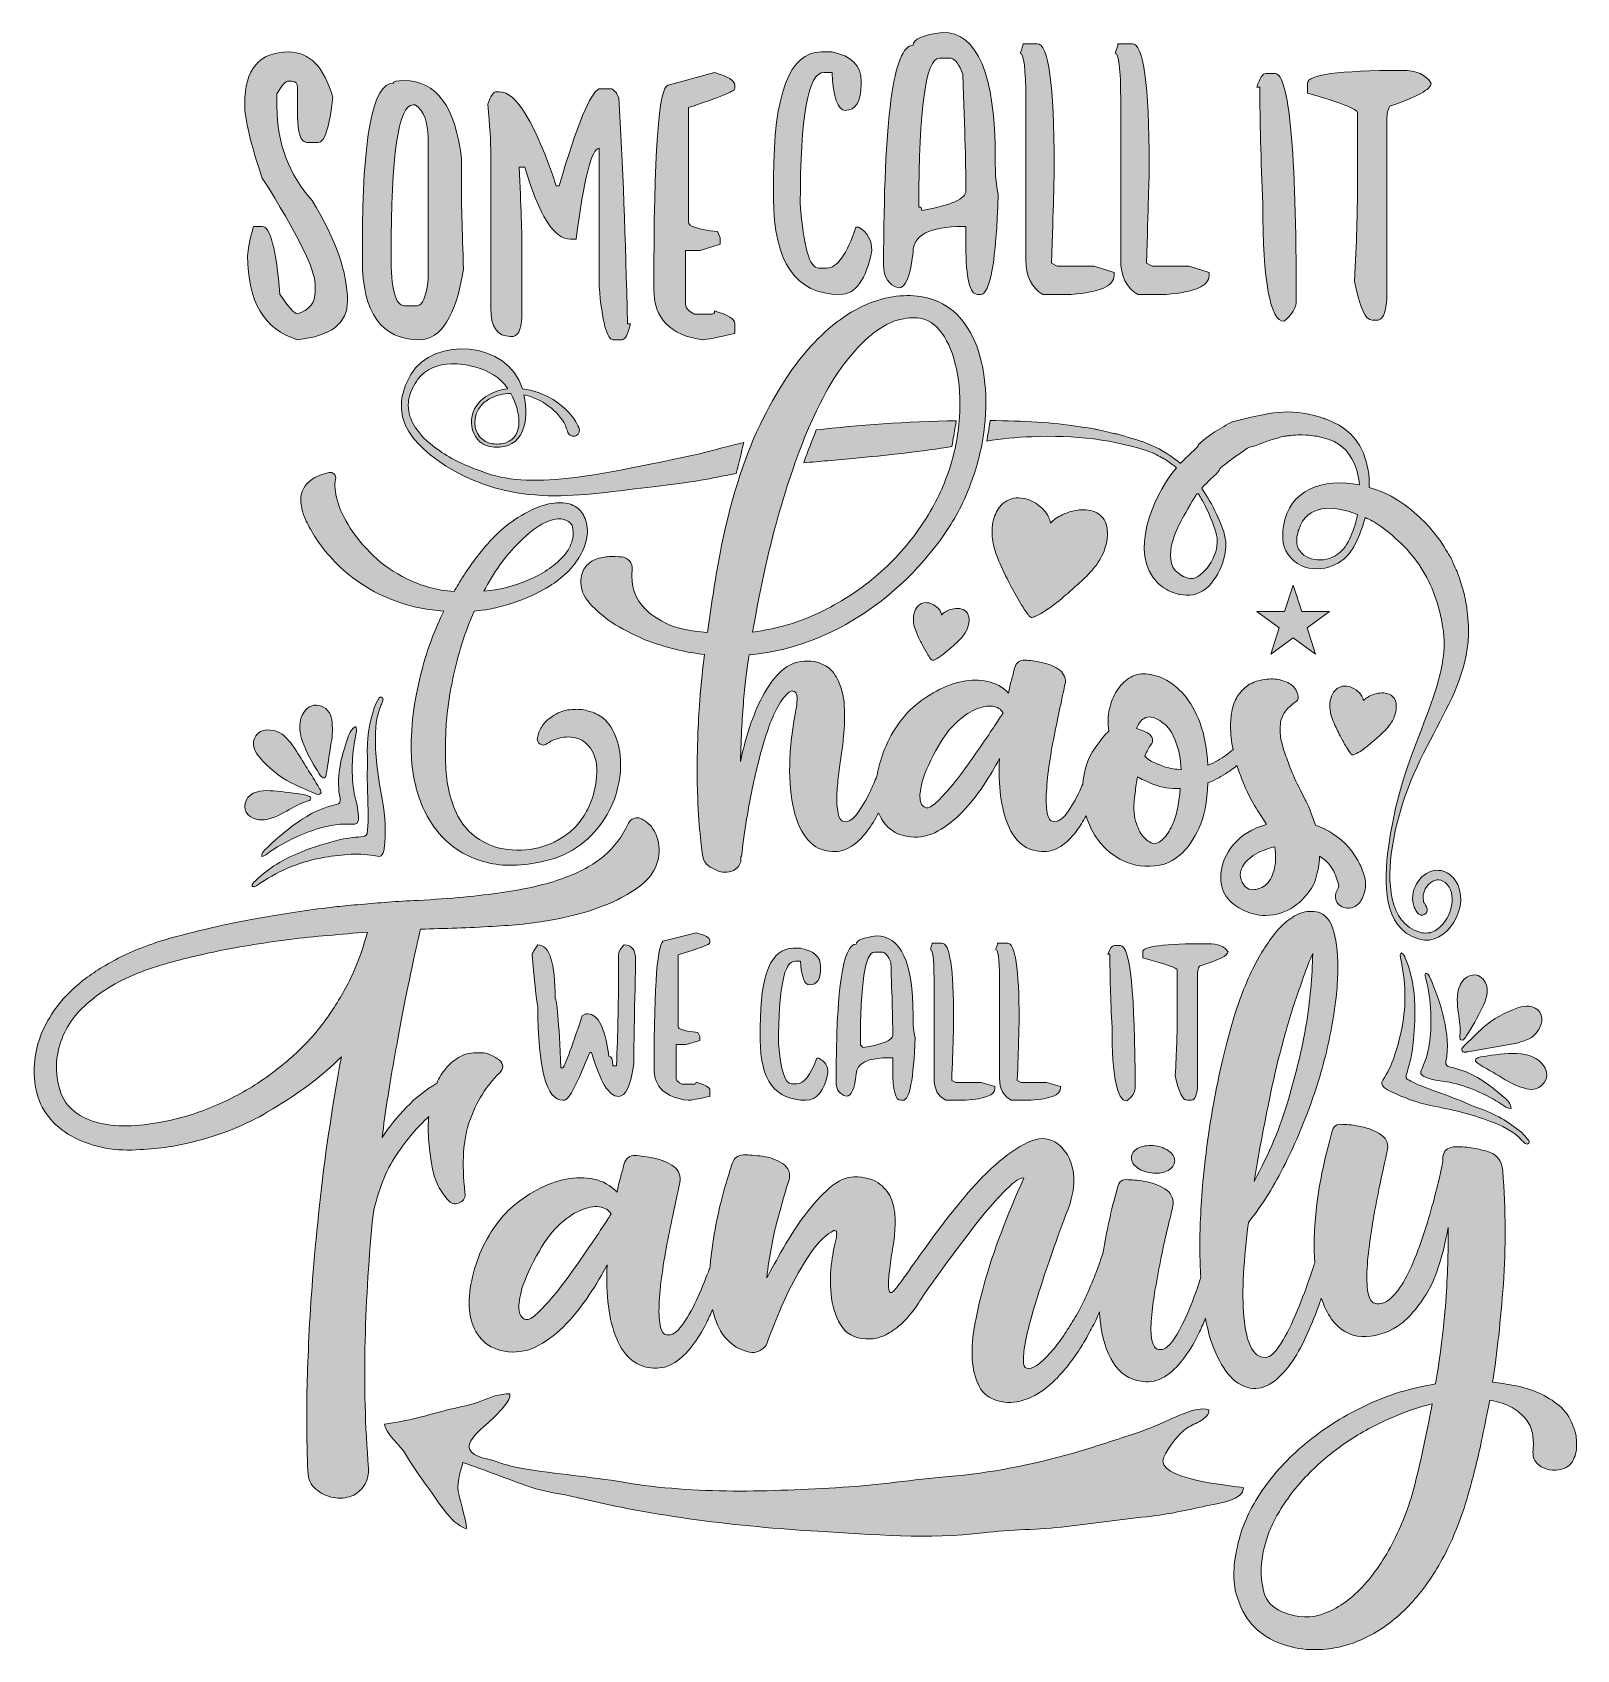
# Model space of a CAD drawing. Header units: inches. Extents: x 0.23 to 5.76, y -5.9 to -0.1.
import ezdxf

# ---------------------------------------------------------------- set-up
doc = ezdxf.new("R2010")
doc.units = ezdxf.units.IN
doc.header["$MEASUREMENT"] = 0
doc.layers.add('Layer 1', color=7, linetype='Continuous')

# ---------------------------------------------------------------- blocks, each defined once
blk = doc.blocks.new('block 3')
at = {"layer": 'Layer 1', "lineweight": 0}
for points, knots in [([(1.4219, -4.7909), (1.4179, -4.9452), (1.4219, -5.0979), (1.434, -5.2488), (1.4354, -5.2677), (1.4313, -5.2859), (1.4219, -5.3034), (1.4125, -5.3209), (1.399, -5.3344), (1.3815, -5.3438), (1.3613, -5.3533), (1.3393, -5.3566), (1.3158, -5.354), (1.2922, -5.3512), (1.271, -5.3425), (1.2521, -5.3277), (1.2426, -5.3209), (1.2349, -5.3128), (1.2288, -5.3034), (1.2228, -5.294), (1.219, -5.2832), (1.2177, -5.2711), (1.215, -5.2347), (1.2133, -5.1717), (1.2127, -5.082), (1.212, -4.9924), (1.215, -4.8822), (1.2218, -4.7515), (1.2285, -4.6208), (1.2406, -4.4725), (1.2582, -4.3067), (1.2757, -4.141), (1.3019, -3.963), (1.337, -3.773), (1.2655, -3.8445), (1.1773, -3.9105), (1.0722, -3.9711), (1.0344, -3.9941), (0.992, -4.0149), (0.9448, -4.0338), (0.9044, -4.05), (0.8551, -4.0655), (0.7972, -4.0803), (0.7392, -4.0952), (0.6739, -4.1039), (0.6011, -4.1066), (0.558, -4.1093), (0.5165, -4.1063), (0.4768, -4.0975), (0.437, -4.0887), (0.401, -4.0753), (0.3686, -4.0571), (0.3363, -4.0389), (0.309, -4.0156), (0.2867, -3.9873), (0.2645, -3.959), (0.2493, -3.926), (0.2413, -3.8882), (0.2291, -3.8195), (0.2365, -3.7521), (0.2635, -3.6861), (0.2756, -3.6578), (0.2921, -3.6288), (0.313, -3.5992), (0.3339, -3.5695), (0.3622, -3.5399), (0.3979, -3.5102), (0.4336, -3.4806), (0.4768, -3.4523), (0.5273, -3.4253), (0.5779, -3.3983), (0.6382, -3.3741), (0.7083, -3.3525), (0.7568, -3.339), (0.8127, -3.3249), (0.8761, -3.3101), (0.9299, -3.2979), (0.9943, -3.2851), (1.0691, -3.2716), (1.1439, -3.2582), (1.2278, -3.2461), (1.3208, -3.2352), (1.3451, -3.2326), (1.3737, -3.2299), (1.4068, -3.2272), (1.4398, -3.2245), (1.4718, -3.2218), (1.5028, -3.2191), (1.5378, -3.2164), (1.5742, -3.2144), (1.612, -3.213), (1.7278, -3.2063), (1.8283, -3.1968), (1.9132, -3.1847), (1.9981, -3.1726), (2.0705, -3.1557), (2.1305, -3.1342), (2.1905, -3.1126), (2.2393, -3.086), (2.2771, -3.0543), (2.3148, -3.0227), (2.3445, -2.9832), (2.366, -2.936), (2.3701, -2.928), (2.3765, -2.9222), (2.3852, -2.9189), (2.394, -2.9155), (2.4024, -2.9158), (2.4105, -2.9199), (2.4213, -2.9253), (2.4317, -2.9327), (2.4418, -2.9421), (2.4519, -2.9516), (2.4604, -2.9657), (2.4671, -2.9846), (2.4779, -3.0142), (2.4789, -3.0439), (2.4701, -3.0735), (2.4614, -3.1032), (2.4449, -3.1288), (2.4206, -3.1503), (2.4031, -3.1652), (2.3795, -3.181), (2.3499, -3.1978), (2.3202, -3.2147), (2.2838, -3.2305), (2.2407, -3.2454), (2.1975, -3.2602), (2.146, -3.273), (2.086, -3.2838), (2.026, -3.2946), (1.957, -3.302), (1.8788, -3.306), (1.8357, -3.3087), (1.7929, -3.3107), (1.7504, -3.3121), (1.708, -3.3134), (1.6645, -3.3148), (1.62, -3.3161), (1.6146, -3.3404), (1.6069, -3.3754), (1.5968, -3.4212), (1.5867, -3.4671), (1.5752, -3.5223), (1.5624, -3.587), (1.5496, -3.6517), (1.5361, -3.7242), (1.522, -3.8043), (1.5078, -3.8846), (1.4947, -3.9705), (1.4826, -4.0621), (1.5081, -4.0244), (1.5375, -3.9883), (1.5705, -3.954), (1.6035, -3.9196), (1.6396, -3.891), (1.6787, -3.868), (1.6867, -3.8478), (1.6982, -3.8296), (1.713, -3.8134), (1.7238, -3.8), (1.7383, -3.7875), (1.7565, -3.776), (1.7747, -3.7646), (1.7959, -3.7589), (1.8202, -3.7589), (1.8404, -3.7575), (1.8572, -3.7599), (1.8707, -3.7659), (1.8842, -3.772), (1.895, -3.7784), (1.9031, -3.7851), (1.9192, -3.8), (1.9192, -3.8155), (1.9031, -3.8316), (1.8559, -3.8788), (1.8205, -3.9354), (1.7969, -4.0015), (1.7733, -4.0675), (1.7676, -4.1538), (1.7797, -4.2602), (1.7824, -4.2764), (1.7764, -4.2882), (1.7616, -4.2956), (1.7467, -4.303), (1.7339, -4.3014), (1.7231, -4.2906), (1.711, -4.2784), (1.6992, -4.2626), (1.6878, -4.2431), (1.6763, -4.2235), (1.6679, -4.1989), (1.6625, -4.1693), (1.6557, -4.1302), (1.6514, -4.0958), (1.6494, -4.0662), (1.6473, -4.0365), (1.6476, -4.0102), (1.6504, -3.9873), (1.6113, -4.0224), (1.5725, -4.0682), (1.5341, -4.1248), (1.4957, -4.1814), (1.4677, -4.2528), (1.4502, -4.3391), (1.4354, -4.486), (1.426, -4.6366), (1.4219, -4.7909)], [0, 0, 0, 0, 1, 1, 1, 2, 2, 2, 3, 3, 3, 4, 4, 4, 5, 5, 5, 6, 6, 6, 7, 7, 7, 8, 8, 8, 9, 9, 9, 10, 10, 10, 11, 11, 11, 12, 12, 12, 13, 13, 13, 14, 14, 14, 15, 15, 15, 16, 16, 16, 17, 17, 17, 18, 18, 18, 19, 19, 19, 20, 20, 20, 21, 21, 21, 22, 22, 22, 23, 23, 23, 24, 24, 24, 25, 25, 25, 26, 26, 26, 27, 27, 27, 28, 28, 28, 29, 29, 29, 30, 30, 30, 31, 31, 31, 32, 32, 32, 33, 33, 33, 34, 34, 34, 35, 35, 35, 36, 36, 36, 37, 37, 37, 38, 38, 38, 39, 39, 39, 40, 40, 40, 41, 41, 41, 42, 42, 42, 43, 43, 43, 44, 44, 44, 45, 45, 45, 46, 46, 46, 47, 47, 47, 48, 48, 48, 49, 49, 49, 50, 50, 50, 51, 51, 51, 52, 52, 52, 53, 53, 53, 54, 54, 54, 55, 55, 55, 56, 56, 56, 57, 57, 57, 58, 58, 58, 59, 59, 59, 60, 60, 60, 61, 61, 61, 62, 62, 62, 63, 63, 63, 64, 64, 64, 65, 65, 65, 66, 66, 66, 67, 67, 67, 68, 68, 68, 69, 69, 69, 69]), ([(1.43, -3.3262), (1.3828, -3.3303), (1.336, -3.3343), (1.2895, -3.3384), (1.243, -3.3424), (1.1968, -3.3471), (1.151, -3.3525), (1.0486, -3.366), (0.9576, -3.3812), (0.8781, -3.398), (0.7985, -3.4149), (0.7359, -3.4307), (0.6901, -3.4455), (0.6092, -3.4684), (0.5391, -3.5001), (0.4798, -3.5405), (0.4542, -3.5581), (0.4299, -3.5779), (0.407, -3.6002), (0.3841, -3.6224), (0.3652, -3.6474), (0.3504, -3.675), (0.3356, -3.7026), (0.3252, -3.7333), (0.3191, -3.767), (0.313, -3.8007), (0.3147, -3.8377), (0.3241, -3.8781), (0.3322, -3.9132), (0.3481, -3.9412), (0.3717, -3.962), (0.3952, -3.983), (0.4239, -3.9981), (0.4576, -4.0075), (0.4912, -4.017), (0.5283, -4.0214), (0.5688, -4.0207), (0.6092, -4.02), (0.6496, -4.0156), (0.6901, -4.0075), (0.7548, -3.9954), (0.8171, -3.9769), (0.8771, -3.9519), (0.937, -3.927), (0.9936, -3.8967), (1.0469, -3.861), (1.1001, -3.8253), (1.1486, -3.7858), (1.1925, -3.7427), (1.2362, -3.6996), (1.2736, -3.6537), (1.3047, -3.6052), (1.3356, -3.5594), (1.3613, -3.5132), (1.3815, -3.4667), (1.4017, -3.4202), (1.4179, -3.3734), (1.43, -3.3262)], [0, 0, 0, 0, 1, 1, 1, 2, 2, 2, 3, 3, 3, 4, 4, 4, 5, 5, 5, 6, 6, 6, 7, 7, 7, 8, 8, 8, 9, 9, 9, 10, 10, 10, 11, 11, 11, 12, 12, 12, 13, 13, 13, 14, 14, 14, 15, 15, 15, 16, 16, 16, 17, 17, 17, 18, 18, 18, 19, 19, 19, 19])]:
    blk.add_open_spline(points, degree=3, knots=knots, dxfattribs=at)
blk = doc.blocks.new('block 4')
at = {"layer": 'Layer 1', "lineweight": 0}
for points, knots in [([(5.7644, -5.1659), (5.7644, -5.1862), (5.7593, -5.2054), (5.7492, -5.2236), (5.7391, -5.2418), (5.7192, -5.2522), (5.6896, -5.2549), (5.6734, -5.2549), (5.6586, -5.2522), (5.6451, -5.2468), (5.6343, -5.2414), (5.6249, -5.2337), (5.6168, -5.2236), (5.6087, -5.2134), (5.606, -5.1969), (5.6087, -5.174), (5.6101, -5.1579), (5.609, -5.1407), (5.6057, -5.1225), (5.6023, -5.1043), (5.5946, -5.0874), (5.5824, -5.0719), (5.5703, -5.0564), (5.5538, -5.0426), (5.5329, -5.0305), (5.512, -5.0184), (5.4854, -5.0096), (5.453, -5.0042), (5.4436, -5.0514), (5.4349, -5.0945), (5.4268, -5.1336), (5.4187, -5.1727), (5.4113, -5.2057), (5.4045, -5.2327), (5.3964, -5.265), (5.389, -5.2933), (5.3823, -5.3176), (5.3621, -5.393), (5.3368, -5.4628), (5.3065, -5.5268), (5.2762, -5.5908), (5.2408, -5.6478), (5.2003, -5.6976), (5.1599, -5.7475), (5.1151, -5.7889), (5.0659, -5.822), (5.0167, -5.855), (4.9638, -5.8776), (4.9072, -5.8897), (4.8802, -5.8951), (4.8509, -5.8978), (4.8193, -5.8978), (4.7876, -5.8978), (4.7522, -5.8917), (4.7131, -5.8796), (4.6686, -5.8647), (4.6316, -5.8412), (4.6019, -5.8088), (4.5763, -5.7819), (4.5568, -5.7434), (4.5433, -5.6936), (4.5298, -5.6437), (4.5339, -5.579), (4.5554, -5.4995), (4.5716, -5.4389), (4.6013, -5.3782), (4.6444, -5.3176), (4.6875, -5.2569), (4.7404, -5.2013), (4.8031, -5.1508), (4.8658, -5.1002), (4.9358, -5.0568), (5.0133, -5.0204), (5.0908, -4.984), (5.1727, -4.959), (5.259, -4.9456), (5.2778, -4.8297), (5.2903, -4.7252), (5.2964, -4.6322), (5.3024, -4.5392), (5.3048, -4.457), (5.3035, -4.3856), (5.2846, -4.4921), (5.2583, -4.5719), (5.2246, -4.6251), (5.1909, -4.6784), (5.1565, -4.7165), (5.1215, -4.7394), (5.0811, -4.765), (5.0386, -4.7771), (4.9941, -4.7758), (4.9497, -4.7731), (4.9136, -4.7522), (4.886, -4.7131), (4.871, -4.692), (4.8588, -4.6669), (4.8492, -4.638), (4.8471, -4.6444), (4.8449, -4.6508), (4.8425, -4.6575), (4.8304, -4.6919), (4.8163, -4.7272), (4.8001, -4.7636), (4.7839, -4.8), (4.766, -4.833), (4.7465, -4.8627), (4.7269, -4.8923), (4.705, -4.9166), (4.6808, -4.9355), (4.6565, -4.9543), (4.6309, -4.9631), (4.604, -4.9618), (4.5743, -4.959), (4.5474, -4.9449), (4.5231, -4.9193), (4.5015, -4.8964), (4.481, -4.8607), (4.4614, -4.8122), (4.4505, -4.7851), (4.4415, -4.7508), (4.4341, -4.7099), (4.4276, -4.7261), (4.4206, -4.7423), (4.4129, -4.7586), (4.3974, -4.7916), (4.3799, -4.8216), (4.3604, -4.8485), (4.3408, -4.8755), (4.3193, -4.8974), (4.2957, -4.9142), (4.2721, -4.9311), (4.2468, -4.9388), (4.2199, -4.9375), (4.1754, -4.9361), (4.1397, -4.9179), (4.1127, -4.8829), (4.0858, -4.8478), (4.0679, -4.7997), (4.0592, -4.7384), (4.0569, -4.7223), (4.0553, -4.7054), (4.0543, -4.6878), (4.0454, -4.7081), (4.0361, -4.7281), (4.0258, -4.7475), (4.0244, -4.7488), (4.0197, -4.7572), (4.0117, -4.7727), (4.0036, -4.7882), (3.9924, -4.8068), (3.9783, -4.8283), (3.9641, -4.8499), (3.947, -4.8728), (3.9267, -4.8971), (3.9065, -4.9213), (3.8843, -4.9429), (3.86, -4.9618), (3.8358, -4.9806), (3.8091, -4.9948), (3.7802, -5.0042), (3.7512, -5.0136), (3.7212, -5.0143), (3.6902, -5.0062), (3.6592, -4.9981), (3.6366, -4.9806), (3.6225, -4.9537), (3.6083, -4.9267), (3.6002, -4.894), (3.5982, -4.8556), (3.5962, -4.8172), (3.5995, -4.7744), (3.6083, -4.7272), (3.6171, -4.6801), (3.6282, -4.6322), (3.6417, -4.5837), (3.674, -4.4705), (3.7212, -4.3451), (3.7832, -4.2077), (3.7738, -4.2063), (3.7603, -4.2131), (3.7428, -4.2279), (3.7252, -4.2427), (3.7047, -4.2633), (3.6811, -4.2896), (3.6575, -4.3158), (3.6326, -4.3458), (3.6063, -4.3795), (3.58, -4.4132), (3.5544, -4.4469), (3.5295, -4.4806), (3.5045, -4.5143), (3.481, -4.5467), (3.4587, -4.5776), (3.4365, -4.6087), (3.4186, -4.6349), (3.4052, -4.6565), (3.3822, -4.6902), (3.361, -4.7155), (3.3415, -4.7323), (3.3219, -4.7492), (3.3041, -4.7616), (3.2879, -4.7697), (3.269, -4.7791), (3.2515, -4.7839), (3.2353, -4.7839), (3.1881, -4.7866), (3.1541, -4.7731), (3.1332, -4.7434), (3.1123, -4.7138), (3.0992, -4.6787), (3.0938, -4.6383), (3.0884, -4.5979), (3.0881, -4.5588), (3.0928, -4.521), (3.0975, -4.4833), (3.1019, -4.4577), (3.1059, -4.4442), (3.1127, -4.4173), (3.114, -4.4017), (3.11, -4.3977), (3.1073, -4.395), (3.1046, -4.3944), (3.1019, -4.3957), (3.0749, -4.4092), (3.0483, -4.4348), (3.022, -4.4725), (2.9958, -4.5103), (2.9718, -4.5503), (2.9503, -4.5928), (2.9287, -4.6353), (2.9102, -4.676), (2.8947, -4.7151), (2.8792, -4.7542), (2.8687, -4.7818), (2.8633, -4.798), (2.862, -4.8034), (2.8586, -4.8088), (2.8532, -4.8142), (2.8492, -4.8182), (2.8441, -4.8219), (2.8381, -4.8253), (2.832, -4.8286), (2.8249, -4.831), (2.8168, -4.8324), (2.806, -4.8337), (2.7939, -4.8317), (2.7805, -4.8263), (2.7751, -4.8236), (2.7696, -4.8216), (2.7643, -4.8202), (2.7306, -4.8027), (2.7057, -4.7771), (2.6895, -4.7434), (2.6799, -4.7235), (2.6727, -4.7019), (2.6674, -4.6789), (2.6605, -4.6949), (2.6531, -4.711), (2.645, -4.7272), (2.6302, -4.7569), (2.6134, -4.7842), (2.5945, -4.8091), (2.5756, -4.834), (2.5547, -4.8539), (2.5318, -4.8688), (2.5089, -4.8836), (2.484, -4.8903), (2.457, -4.889), (2.3964, -4.8863), (2.3519, -4.8512), (2.3236, -4.7839), (2.2953, -4.7165), (2.2838, -4.6282), (2.2892, -4.519), (2.2717, -4.5527), (2.2505, -4.5884), (2.2255, -4.6262), (2.2006, -4.6639), (2.173, -4.6986), (2.1427, -4.7303), (2.1123, -4.762), (2.0796, -4.7876), (2.0446, -4.8071), (2.0095, -4.8266), (1.9732, -4.8344), (1.9354, -4.8303), (1.8977, -4.8263), (1.868, -4.8139), (1.8465, -4.7929), (1.8249, -4.7721), (1.8101, -4.7464), (1.802, -4.7161), (1.7939, -4.6858), (1.7922, -4.6524), (1.7969, -4.6161), (1.8017, -4.5797), (1.8104, -4.543), (1.8232, -4.5059), (1.836, -4.4688), (1.8529, -4.4338), (1.8738, -4.4007), (1.8946, -4.3677), (1.9179, -4.3398), (1.9435, -4.3168), (1.9718, -4.2913), (2.0035, -4.269), (2.0385, -4.2501), (2.0736, -4.2313), (2.1083, -4.2185), (2.1427, -4.2117), (2.177, -4.205), (2.21, -4.205), (2.2417, -4.2117), (2.2734, -4.2185), (2.3014, -4.234), (2.3256, -4.2582), (2.3283, -4.2407), (2.332, -4.2238), (2.3367, -4.2077), (2.3414, -4.1915), (2.3458, -4.1747), (2.3499, -4.1571), (2.3566, -4.1369), (2.3701, -4.1268), (2.3903, -4.1268), (2.4092, -4.1282), (2.4318, -4.1315), (2.458, -4.1369), (2.4843, -4.1423), (2.5082, -4.1524), (2.5298, -4.1672), (2.5379, -4.174), (2.544, -4.1824), (2.548, -4.1925), (2.552, -4.2026), (2.5527, -4.2131), (2.55, -4.2238), (2.546, -4.2427), (2.5402, -4.2693), (2.5328, -4.3037), (2.5254, -4.3381), (2.5177, -4.3752), (2.5096, -4.4149), (2.5015, -4.4547), (2.4944, -4.4951), (2.4884, -4.5362), (2.4823, -4.5773), (2.4783, -4.615), (2.4762, -4.6494), (2.4742, -4.6838), (2.4752, -4.7121), (2.4793, -4.7343), (2.4833, -4.7566), (2.4914, -4.7684), (2.5035, -4.7697), (2.521, -4.7724), (2.5389, -4.7613), (2.5571, -4.7363), (2.5753, -4.7114), (2.5925, -4.6818), (2.6086, -4.6474), (2.6248, -4.613), (2.6393, -4.5783), (2.6521, -4.5433), (2.6544, -4.5371), (2.6563, -4.5317), (2.6584, -4.5261), (2.6591, -4.5158), (2.66, -4.5053), (2.6612, -4.4948), (2.6665, -4.4476), (2.6736, -4.4024), (2.6824, -4.3593), (2.6912, -4.3162), (2.7009, -4.2764), (2.7117, -4.24), (2.7225, -4.2036), (2.7312, -4.1753), (2.738, -4.1551), (2.7447, -4.1349), (2.7582, -4.1248), (2.7784, -4.1248), (2.7973, -4.1248), (2.8199, -4.1265), (2.8462, -4.1298), (2.8724, -4.1332), (2.8964, -4.1417), (2.9179, -4.1551), (2.9287, -4.1619), (2.9361, -4.171), (2.9402, -4.1824), (2.9442, -4.1939), (2.9442, -4.2057), (2.9402, -4.2178), (2.9294, -4.2515), (2.9159, -4.2983), (2.8997, -4.3583), (2.8836, -4.4183), (2.8707, -4.4874), (2.8613, -4.5655), (2.8775, -4.5359), (2.8974, -4.5002), (2.921, -4.4584), (2.9445, -4.4166), (2.9705, -4.3768), (2.9988, -4.3391), (3.0271, -4.3014), (3.0564, -4.2693), (3.0867, -4.2431), (3.1171, -4.2168), (3.1464, -4.2036), (3.1747, -4.2036), (3.2111, -4.2036), (3.2397, -4.2107), (3.2606, -4.2249), (3.2815, -4.239), (3.2966, -4.2569), (3.3061, -4.2784), (3.3155, -4.3), (3.3206, -4.3239), (3.3213, -4.3502), (3.3219, -4.3765), (3.3209, -4.4017), (3.3182, -4.426), (3.3142, -4.4503), (3.3101, -4.4759), (3.3061, -4.5028), (3.302, -4.5298), (3.2993, -4.5531), (3.298, -4.5726), (3.2966, -4.5921), (3.2977, -4.6059), (3.301, -4.614), (3.3044, -4.6221), (3.3122, -4.6188), (3.3243, -4.6039), (3.3324, -4.5945), (3.3482, -4.5729), (3.3718, -4.5392), (3.3954, -4.5056), (3.4234, -4.4664), (3.4557, -4.422), (3.488, -4.3775), (3.5237, -4.3317), (3.5628, -4.2845), (3.6019, -4.2373), (3.6413, -4.1959), (3.6811, -4.1602), (3.7208, -4.1245), (3.7593, -4.0978), (3.7963, -4.0803), (3.8334, -4.0628), (3.8661, -4.0621), (3.8944, -4.0783), (3.9119, -4.0891), (3.9267, -4.1046), (3.9389, -4.1248), (3.9496, -4.1423), (3.9571, -4.1649), (3.9611, -4.1925), (3.9652, -4.2201), (3.9611, -4.2555), (3.949, -4.2986), (3.9072, -4.4078), (3.8728, -4.5049), (3.8459, -4.5898), (3.8337, -4.6262), (3.8226, -4.6619), (3.8125, -4.6969), (3.8024, -4.732), (3.7946, -4.7636), (3.7893, -4.7919), (3.7839, -4.8202), (3.7812, -4.8431), (3.7812, -4.8607), (3.7812, -4.8782), (3.7852, -4.8876), (3.7933, -4.889), (3.8041, -4.8917), (3.8152, -4.889), (3.8267, -4.8809), (3.8381, -4.8728), (3.8506, -4.862), (3.8641, -4.8485), (3.8789, -4.8337), (3.893, -4.8172), (3.9065, -4.799), (3.92, -4.7808), (3.9321, -4.763), (3.9429, -4.7454), (3.9564, -4.7252), (3.9692, -4.7043), (3.9813, -4.6828), (3.9907, -4.6639), (4.0002, -4.644), (4.0096, -4.6231), (4.019, -4.6022), (4.0278, -4.5817), (4.0359, -4.5615), (4.044, -4.5412), (4.0507, -4.5231), (4.0561, -4.5069), (4.0604, -4.494), (4.0642, -4.4833), (4.0676, -4.4738), (4.0786, -4.4015), (4.0954, -4.3245), (4.1188, -4.242), (4.1228, -4.2205), (4.1356, -4.2111), (4.1572, -4.2137), (4.1761, -4.2137), (4.1987, -4.2165), (4.2249, -4.2218), (4.2512, -4.2272), (4.2751, -4.2373), (4.2967, -4.2521), (4.3048, -4.2589), (4.3109, -4.2673), (4.3149, -4.2774), (4.3189, -4.2875), (4.3196, -4.298), (4.3169, -4.3088), (4.3129, -4.3276), (4.3068, -4.3532), (4.2987, -4.3856), (4.2906, -4.4179), (4.2829, -4.453), (4.2755, -4.4907), (4.2681, -4.5285), (4.261, -4.5665), (4.2542, -4.6049), (4.2475, -4.6433), (4.2428, -4.6784), (4.2401, -4.7101), (4.2374, -4.7417), (4.2381, -4.768), (4.2421, -4.7889), (4.2462, -4.8098), (4.2542, -4.8209), (4.2664, -4.8223), (4.2839, -4.8249), (4.3014, -4.8135), (4.3189, -4.7879), (4.3364, -4.7623), (4.3533, -4.7306), (4.3695, -4.6929), (4.3857, -4.6552), (4.4005, -4.6154), (4.414, -4.5736), (4.4152, -4.5698), (4.4162, -4.5664), (4.4174, -4.5627), (4.4132, -4.4986), (4.4126, -4.4293), (4.416, -4.3542), (4.42, -4.2646), (4.4281, -4.175), (4.4402, -4.0854), (4.4523, -3.9957), (4.4675, -3.9095), (4.4857, -3.8266), (4.5039, -3.7437), (4.5231, -3.6713), (4.5433, -3.6093), (4.5676, -3.5351), (4.5952, -3.4705), (4.6262, -3.4152), (4.6397, -3.3923), (4.6542, -3.37), (4.6697, -3.3485), (4.6851, -3.3269), (4.7017, -3.3084), (4.7192, -3.2929), (4.7367, -3.2774), (4.7556, -3.2659), (4.7758, -3.2585), (4.796, -3.2511), (4.8169, -3.2501), (4.8385, -3.2555), (4.8641, -3.2622), (4.8826, -3.2855), (4.8941, -3.3252), (4.9055, -3.365), (4.9102, -3.4155), (4.9082, -3.4768), (4.9062, -3.5382), (4.8978, -3.6072), (4.883, -3.6841), (4.8681, -3.7609), (4.8469, -3.8394), (4.8193, -3.9196), (4.7916, -3.9998), (4.7586, -4.0786), (4.7202, -4.1561), (4.6818, -4.2336), (4.6376, -4.304), (4.5878, -4.3674), (4.5797, -4.4321), (4.574, -4.4934), (4.5706, -4.5514), (4.5672, -4.6093), (4.5676, -4.6605), (4.5716, -4.705), (4.5757, -4.7495), (4.5838, -4.7849), (4.5959, -4.8111), (4.608, -4.8374), (4.6255, -4.8506), (4.6485, -4.8506), (4.6659, -4.8506), (4.6848, -4.8337), (4.705, -4.8), (4.7253, -4.7664), (4.7445, -4.7276), (4.7627, -4.6838), (4.7809, -4.64), (4.797, -4.5968), (4.8112, -4.5544), (4.8166, -4.538), (4.8214, -4.5237), (4.8256, -4.5112), (4.8215, -4.4564), (4.8231, -4.3947), (4.8304, -4.3259), (4.8398, -4.2377), (4.8587, -4.1437), (4.887, -4.0439), (4.891, -4.0224), (4.9038, -4.0129), (4.9254, -4.0156), (4.9442, -4.0156), (4.9668, -4.0183), (4.9931, -4.0237), (5.0194, -4.0291), (5.0433, -4.0392), (5.0649, -4.054), (5.0851, -4.0702), (5.0918, -4.0891), (5.0851, -4.1106), (5.0811, -4.1295), (5.0753, -4.1558), (5.0679, -4.1895), (5.0605, -4.2232), (5.0531, -4.2596), (5.0457, -4.2986), (5.0383, -4.3378), (5.0315, -4.3778), (5.0255, -4.4189), (5.0194, -4.4601), (5.0154, -4.4975), (5.0133, -4.5311), (5.0113, -4.5648), (5.0123, -4.5935), (5.0164, -4.6171), (5.0204, -4.6407), (5.0285, -4.6538), (5.0406, -4.6565), (5.0595, -4.6619), (5.0784, -4.6562), (5.0972, -4.6393), (5.1161, -4.6225), (5.1336, -4.5992), (5.1498, -4.5695), (5.166, -4.5399), (5.1811, -4.5059), (5.1953, -4.4675), (5.2094, -4.429), (5.2222, -4.3906), (5.2337, -4.3522), (5.2451, -4.3138), (5.2549, -4.2781), (5.263, -4.2451), (5.2711, -4.2121), (5.2772, -4.1854), (5.2812, -4.1652), (5.2825, -4.1585), (5.2836, -4.1531), (5.2842, -4.149), (5.2849, -4.145), (5.2852, -4.1417), (5.2852, -4.1389), (5.2852, -4.1389), (5.2852, -4.1308), (5.2852, -4.1308), (5.2879, -4.1106), (5.3001, -4.0992), (5.3216, -4.0965), (5.3445, -4.0952), (5.3661, -4.0962), (5.3863, -4.0995), (5.4065, -4.1029), (5.424, -4.1066), (5.4389, -4.1106), (5.4766, -4.1201), (5.4968, -4.1437), (5.4995, -4.1814), (5.5103, -4.3229), (5.511, -4.4584), (5.5016, -4.5877), (5.4921, -4.7171), (5.4793, -4.8344), (5.4632, -4.9395), (5.4874, -4.9422), (5.514, -4.9462), (5.543, -4.9516), (5.572, -4.957), (5.6003, -4.9658), (5.6279, -4.9779), (5.6555, -4.9901), (5.6801, -5.0052), (5.7017, -5.0234), (5.7233, -5.0416), (5.7394, -5.0649), (5.7502, -5.0932), (5.7529, -5.0999), (5.7556, -5.1073), (5.7583, -5.1154), (5.7624, -5.1302), (5.7644, -5.147), (5.7644, -5.1659)], [0, 0, 0, 0, 1, 1, 1, 2, 2, 2, 3, 3, 3, 4, 4, 4, 5, 5, 5, 6, 6, 6, 7, 7, 7, 8, 8, 8, 9, 9, 9, 10, 10, 10, 11, 11, 11, 12, 12, 12, 13, 13, 13, 14, 14, 14, 15, 15, 15, 16, 16, 16, 17, 17, 17, 18, 18, 18, 19, 19, 19, 20, 20, 20, 21, 21, 21, 22, 22, 22, 23, 23, 23, 24, 24, 24, 25, 25, 25, 26, 26, 26, 27, 27, 27, 28, 28, 28, 29, 29, 29, 30, 30, 30, 31, 31, 31, 32, 32, 32, 33, 33, 33, 34, 34, 34, 35, 35, 35, 36, 36, 36, 37, 37, 37, 38, 38, 38, 39, 39, 39, 40, 40, 40, 41, 41, 41, 42, 42, 42, 43, 43, 43, 44, 44, 44, 45, 45, 45, 46, 46, 46, 47, 47, 47, 48, 48, 48, 49, 49, 49, 50, 50, 50, 51, 51, 51, 52, 52, 52, 53, 53, 53, 54, 54, 54, 55, 55, 55, 56, 56, 56, 57, 57, 57, 58, 58, 58, 59, 59, 59, 60, 60, 60, 61, 61, 61, 62, 62, 62, 63, 63, 63, 64, 64, 64, 65, 65, 65, 66, 66, 66, 67, 67, 67, 68, 68, 68, 69, 69, 69, 70, 70, 70, 71, 71, 71, 72, 72, 72, 73, 73, 73, 74, 74, 74, 75, 75, 75, 76, 76, 76, 77, 77, 77, 78, 78, 78, 79, 79, 79, 80, 80, 80, 81, 81, 81, 82, 82, 82, 83, 83, 83, 84, 84, 84, 85, 85, 85, 86, 86, 86, 87, 87, 87, 88, 88, 88, 89, 89, 89, 90, 90, 90, 91, 91, 91, 92, 92, 92, 93, 93, 93, 94, 94, 94, 95, 95, 95, 96, 96, 96, 97, 97, 97, 98, 98, 98, 99, 99, 99, 100, 100, 100, 101, 101, 101, 102, 102, 102, 103, 103, 103, 104, 104, 104, 105, 105, 105, 106, 106, 106, 107, 107, 107, 108, 108, 108, 109, 109, 109, 110, 110, 110, 111, 111, 111, 112, 112, 112, 113, 113, 113, 114, 114, 114, 115, 115, 115, 116, 116, 116, 117, 117, 117, 118, 118, 118, 119, 119, 119, 120, 120, 120, 121, 121, 121, 122, 122, 122, 123, 123, 123, 124, 124, 124, 125, 125, 125, 126, 126, 126, 127, 127, 127, 128, 128, 128, 129, 129, 129, 130, 130, 130, 131, 131, 131, 132, 132, 132, 133, 133, 133, 134, 134, 134, 135, 135, 135, 136, 136, 136, 137, 137, 137, 138, 138, 138, 139, 139, 139, 140, 140, 140, 141, 141, 141, 142, 142, 142, 143, 143, 143, 144, 144, 144, 145, 145, 145, 146, 146, 146, 147, 147, 147, 148, 148, 148, 149, 149, 149, 150, 150, 150, 151, 151, 151, 152, 152, 152, 153, 153, 153, 154, 154, 154, 155, 155, 155, 156, 156, 156, 157, 157, 157, 158, 158, 158, 159, 159, 159, 160, 160, 160, 161, 161, 161, 162, 162, 162, 163, 163, 163, 164, 164, 164, 165, 165, 165, 166, 166, 166, 167, 167, 167, 168, 168, 168, 169, 169, 169, 170, 170, 170, 171, 171, 171, 172, 172, 172, 173, 173, 173, 174, 174, 174, 175, 175, 175, 176, 176, 176, 177, 177, 177, 178, 178, 178, 179, 179, 179, 180, 180, 180, 181, 181, 181, 182, 182, 182, 183, 183, 183, 184, 184, 184, 185, 185, 185, 186, 186, 186, 187, 187, 187, 188, 188, 188, 189, 189, 189, 190, 190, 190, 191, 191, 191, 192, 192, 192, 193, 193, 193, 194, 194, 194, 195, 195, 195, 196, 196, 196, 197, 197, 197, 198, 198, 198, 199, 199, 199, 200, 200, 200, 201, 201, 201, 202, 202, 202, 203, 203, 203, 204, 204, 204, 205, 205, 205, 206, 206, 206, 207, 207, 207, 208, 208, 208, 209, 209, 209, 210, 210, 210, 211, 211, 211, 212, 212, 212, 213, 213, 213, 214, 214, 214, 215, 215, 215, 216, 216, 216, 217, 217, 217, 218, 218, 218, 219, 219, 219, 220, 220, 220, 221, 221, 221, 222, 222, 222, 223, 223, 223, 224, 224, 224, 225, 225, 225, 226, 226, 226, 227, 227, 227, 228, 228, 228, 229, 229, 229, 230, 230, 230, 231, 231, 231, 232, 232, 232, 233, 233, 233, 234, 234, 234, 235, 235, 235, 236, 236, 236, 237, 237, 237, 238, 238, 238, 239, 239, 239, 240, 240, 240, 240]), ([(4.608, -4.2198), (4.6619, -4.1214), (4.703, -4.0237), (4.7313, -3.9267), (4.7596, -3.8296), (4.7805, -3.742), (4.794, -3.6638), (4.8088, -3.5722), (4.8169, -3.4853), (4.8183, -3.403), (4.8075, -3.4273), (4.7967, -3.4549), (4.7859, -3.4859), (4.7751, -3.517), (4.765, -3.5459), (4.7556, -3.5729), (4.7448, -3.6052), (4.7347, -3.6376), (4.7253, -3.6699), (4.7185, -3.6942), (4.7101, -3.7255), (4.7, -3.7639), (4.6899, -3.8023), (4.6798, -3.8458), (4.6697, -3.8943), (4.6596, -3.9428), (4.6491, -3.9951), (4.6384, -4.051), (4.6275, -4.1069), (4.6174, -4.1632), (4.608, -4.2198)], [0, 0, 0, 0, 1, 1, 1, 2, 2, 2, 3, 3, 3, 4, 4, 4, 5, 5, 5, 6, 6, 6, 7, 7, 7, 8, 8, 8, 9, 9, 9, 10, 10, 10, 10]), ([(2.3034, -4.3371), (2.2953, -4.3222), (2.2811, -4.3135), (2.2609, -4.3108), (2.2407, -4.3081), (2.2178, -4.3125), (2.1922, -4.3239), (2.1666, -4.3354), (2.1399, -4.3542), (2.1123, -4.3805), (2.0847, -4.4068), (2.0594, -4.4422), (2.0365, -4.4867), (2.0069, -4.5419), (1.9883, -4.5847), (1.9809, -4.615), (1.9735, -4.6454), (1.9711, -4.668), (1.9738, -4.6828), (1.9765, -4.7003), (1.9846, -4.7111), (1.9981, -4.7151), (2.0075, -4.7165), (2.021, -4.709), (2.0385, -4.6929), (2.056, -4.6767), (2.0756, -4.6558), (2.0972, -4.6302), (2.1187, -4.6046), (2.1406, -4.576), (2.1629, -4.5443), (2.1851, -4.5126), (2.206, -4.4826), (2.2255, -4.4543), (2.2451, -4.426), (2.2619, -4.4011), (2.2761, -4.3795), (2.2902, -4.358), (2.2993, -4.3438), (2.3034, -4.3371)], [0, 0, 0, 0, 1, 1, 1, 2, 2, 2, 3, 3, 3, 4, 4, 4, 5, 5, 5, 6, 6, 6, 7, 7, 7, 8, 8, 8, 9, 9, 9, 10, 10, 10, 11, 11, 11, 12, 12, 12, 13, 13, 13, 13]), ([(5.2468, -5.0163), (5.1983, -5.0285), (5.1478, -5.046), (5.0952, -5.0689), (5.0427, -5.0918), (4.9921, -5.1194), (4.9436, -5.1518), (4.8951, -5.1841), (4.8496, -5.2215), (4.8071, -5.264), (4.7647, -5.3064), (4.7286, -5.3526), (4.699, -5.4025), (4.6868, -5.4213), (4.6767, -5.4409), (4.6686, -5.4611), (4.6606, -5.4786), (4.6535, -5.4985), (4.6474, -5.5208), (4.6414, -5.543), (4.637, -5.5662), (4.6343, -5.5905), (4.6316, -5.6255), (4.6346, -5.6592), (4.6434, -5.6916), (4.6522, -5.7239), (4.674, -5.7475), (4.7091, -5.7623), (4.763, -5.7852), (4.8149, -5.7866), (4.8647, -5.7664), (4.9146, -5.7462), (4.9608, -5.7125), (5.0032, -5.6653), (5.0457, -5.6181), (5.0831, -5.5612), (5.1154, -5.4945), (5.1478, -5.4277), (5.172, -5.3593), (5.1882, -5.2893), (5.2003, -5.2407), (5.2111, -5.1939), (5.2206, -5.1488), (5.23, -5.1036), (5.2388, -5.0595), (5.2468, -5.0163)], [0, 0, 0, 0, 1, 1, 1, 2, 2, 2, 3, 3, 3, 4, 4, 4, 5, 5, 5, 6, 6, 6, 7, 7, 7, 8, 8, 8, 9, 9, 9, 10, 10, 10, 11, 11, 11, 12, 12, 12, 13, 13, 13, 14, 14, 14, 15, 15, 15, 15])]:
    blk.add_open_spline(points, degree=3, knots=knots, dxfattribs=at)
blk = doc.blocks.new('block 5')
at = {"layer": 'Layer 1', "lineweight": 0}
for points, knots in [([(3.3132, -3.8201), (3.3132, -3.8201), (3.3132, -3.7765), (3.3132, -3.7765), (3.3132, -3.7765), (3.3059, -3.7765), (3.3059, -3.7765), (3.2238, -3.7765), (3.1825, -3.796), (3.1825, -3.8346), (3.1766, -3.8877), (3.1643, -3.9145), (3.1462, -3.9145), (3.1221, -3.9077), (3.1098, -3.8909), (3.1098, -3.8637), (3.1098, -3.5341), (3.1339, -3.3694), (3.1825, -3.3694), (3.1825, -3.3562), (3.2065, -3.3462), (3.2551, -3.3403), (3.3422, -3.3403), (3.3858, -3.4347), (3.3858, -3.6236), (3.3858, -3.6594), (3.3881, -3.6862), (3.3931, -3.7039), (3.3881, -3.8541), (3.3736, -3.929), (3.3495, -3.929), (3.3495, -3.929), (3.3422, -3.929), (3.3422, -3.929), (3.3227, -3.929), (3.3132, -3.8927), (3.3132, -3.8201)], [0, 0, 0, 0, 1, 1, 1, 2, 2, 2, 3, 3, 3, 4, 4, 4, 5, 5, 5, 6, 6, 6, 7, 7, 7, 8, 8, 8, 9, 9, 9, 10, 10, 10, 11, 11, 11, 12, 12, 12, 12]), ([(3.3132, -3.6966), (3.3132, -3.6494), (3.3109, -3.5623), (3.3059, -3.4347), (3.2964, -3.4125), (3.2869, -3.4007), (3.2769, -3.3984), (3.2769, -3.3984), (3.2478, -3.3984), (3.2478, -3.3984), (3.2138, -3.3984), (3.197, -3.5101), (3.197, -3.7329), (3.202, -3.7329), (3.2043, -3.7352), (3.2043, -3.7402), (3.2769, -3.7289), (3.3132, -3.7143), (3.3132, -3.6966)], [0, 0, 0, 0, 1, 1, 1, 2, 2, 2, 3, 3, 3, 4, 4, 4, 5, 5, 5, 6, 6, 6, 6])]:
    blk.add_open_spline(points, degree=3, knots=knots, dxfattribs=at)
blk = doc.blocks.new('block 6')
at = {"layer": 'Layer 1', "lineweight": 0}
for points, knots in [([(1.4121, -0.9175), (1.4121, -0.9175), (1.4121, -0.8653), (1.4121, -0.8653), (1.4121, -0.478), (1.449, -0.284), (1.5227, -0.284), (1.5227, -0.2782), (1.5358, -0.2753), (1.5622, -0.2753), (1.6773, -0.2753), (1.7458, -0.3679), (1.7668, -0.5526), (1.7668, -0.5526), (1.7668, -0.6221), (1.7668, -0.6221), (1.7668, -0.7032), (1.7695, -0.8132), (1.7747, -0.9522), (1.7464, -1.1195), (1.6938, -1.2035), (1.6174, -1.2035), (1.4806, -1.2035), (1.4121, -1.1079), (1.4121, -0.9175)], [0, 0, 0, 0, 1, 1, 1, 2, 2, 2, 3, 3, 3, 4, 4, 4, 5, 5, 5, 6, 6, 6, 7, 7, 7, 8, 8, 8, 8]), ([(1.5148, -0.9001), (1.5148, -1.021), (1.5306, -1.0818), (1.5622, -1.0818), (1.5622, -1.0818), (1.6096, -1.0818), (1.6096, -1.0818), (1.6273, -1.0818), (1.6405, -1.05), (1.6484, -0.9863), (1.6484, -0.9863), (1.6484, -0.5012), (1.6484, -0.5012), (1.6484, -0.4259), (1.6326, -0.3795), (1.6017, -0.3621), (1.6017, -0.3621), (1.5938, -0.3621), (1.5938, -0.3621), (1.5411, -0.3621), (1.5148, -0.5417), (1.5148, -0.9001)], [0, 0, 0, 0, 1, 1, 1, 2, 2, 2, 3, 3, 3, 4, 4, 4, 5, 5, 5, 6, 6, 6, 7, 7, 7, 7])]:
    blk.add_open_spline(points, degree=3, knots=knots, dxfattribs=at)
blk = doc.blocks.new('block 7')
at = {"layer": 'Layer 1', "lineweight": 0}
for points, knots in [([(3.2804, -0.937), (3.2804, -0.4114), (3.3153, -0.1486), (3.3857, -0.1486), (3.3857, -0.1276), (3.4206, -0.1116), (3.491, -0.1022), (3.6173, -0.1022), (3.6805, -0.2528), (3.6805, -0.554), (3.6805, -0.6112), (3.6838, -0.6539), (3.6911, -0.6822), (3.6838, -0.9218), (3.6628, -1.0413), (3.6279, -1.0413), (3.6279, -1.0413), (3.6173, -1.0413), (3.6173, -1.0413), (3.589, -1.0413), (3.5752, -0.9834), (3.5752, -0.8675), (3.5752, -0.8675), (3.5752, -0.798), (3.5752, -0.798), (3.5752, -0.798), (3.5647, -0.798), (3.5647, -0.798), (3.4456, -0.798), (3.3857, -0.8291), (3.3857, -0.8907), (3.3771, -0.9754), (3.3594, -1.0181), (3.3331, -1.0181), (3.2982, -1.0073), (3.2804, -0.9805), (3.2804, -0.937)], [0, 0, 0, 0, 1, 1, 1, 2, 2, 2, 3, 3, 3, 4, 4, 4, 5, 5, 5, 6, 6, 6, 7, 7, 7, 8, 8, 8, 9, 9, 9, 10, 10, 10, 11, 11, 11, 12, 12, 12, 12]), ([(3.4068, -0.7285), (3.414, -0.7285), (3.4173, -0.7321), (3.4173, -0.7401), (3.5226, -0.722), (3.5752, -0.6988), (3.5752, -0.6706), (3.5752, -0.5953), (3.5719, -0.4563), (3.5647, -0.2528), (3.5509, -0.2173), (3.5371, -0.1985), (3.5226, -0.1949), (3.5226, -0.1949), (3.4805, -0.1949), (3.4805, -0.1949), (3.4311, -0.1949), (3.4068, -0.373), (3.4068, -0.7285)], [0, 0, 0, 0, 1, 1, 1, 2, 2, 2, 3, 3, 3, 4, 4, 4, 5, 5, 5, 6, 6, 6, 6])]:
    blk.add_open_spline(points, degree=3, knots=knots, dxfattribs=at)
blk = doc.blocks.new('block 8')
at = {"layer": 'Layer 1', "lineweight": 0}
for points, knots in [([(1.3224, -1.781), (1.3315, -1.8125), (1.3468, -1.8451), (1.3685, -1.8787), (1.3903, -1.9123), (1.4181, -1.9455), (1.4522, -1.9783), (1.4862, -2.0111), (1.5261, -2.0386), (1.572, -2.0607), (1.6229, -2.0861), (1.679, -2.1013), (1.7405, -2.1062), (1.7495, -2.0906), (1.7612, -2.0716), (1.7755, -2.049), (1.7899, -2.0265), (1.8063, -2.0031), (1.8247, -1.9789), (1.8432, -1.9548), (1.8635, -1.9314), (1.8856, -1.9088), (1.9077, -1.8863), (1.9315, -1.8664), (1.9569, -1.8492), (1.9913, -1.8263), (2.0225, -1.8101), (2.0504, -1.8006), (2.0782, -1.7912), (2.103, -1.7869), (2.1247, -1.7877), (2.1465, -1.7886), (2.1645, -1.7939), (2.1789, -1.8037), (2.1932, -1.8135), (2.2036, -1.8271), (2.2102, -1.8443), (2.2184, -1.8664), (2.2207, -1.8888), (2.217, -1.9113), (2.2133, -1.9339), (2.2053, -1.9558), (2.193, -1.9771), (2.1807, -1.9984), (2.1649, -2.0185), (2.1457, -2.0373), (2.1264, -2.0562), (2.1053, -2.0726), (2.0823, -2.0865), (2.0512, -2.1054), (2.0217, -2.1203), (1.9938, -2.1314), (1.9659, -2.1425), (1.9401, -2.1513), (1.9163, -2.1578), (1.8925, -2.1644), (1.8719, -2.1689), (1.8542, -2.1714), (1.8366, -2.1738), (1.8229, -2.1755), (1.813, -2.1763), (1.7958, -2.2148), (1.7811, -2.254), (1.7688, -2.2937), (1.7565, -2.3335), (1.7462, -2.3724), (1.738, -2.4105), (1.7298, -2.4486), (1.7235, -2.4849), (1.719, -2.5193), (1.7145, -2.5538), (1.7118, -2.5849), (1.711, -2.6128), (1.7102, -2.6382), (1.7098, -2.6663), (1.7098, -2.697), (1.7098, -2.7278), (1.712, -2.7585), (1.7165, -2.7892), (1.721, -2.82), (1.7288, -2.8499), (1.7399, -2.879), (1.751, -2.9081), (1.7667, -2.9341), (1.7872, -2.9571), (1.8077, -2.98), (1.8337, -2.9985), (1.8653, -3.0124), (1.8969, -3.0263), (1.936, -3.0333), (1.9827, -3.0333), (2.0245, -3.0308), (2.0635, -3.021), (2.0995, -3.0038), (2.1143, -2.9964), (2.1295, -2.9872), (2.145, -2.9761), (2.1606, -2.9651), (2.175, -2.9513), (2.1881, -2.9349), (2.2012, -2.9185), (2.2131, -2.8993), (2.2237, -2.8772), (2.2344, -2.855), (2.2422, -2.8296), (2.2471, -2.8009), (2.2553, -2.7558), (2.2541, -2.7202), (2.2434, -2.6939), (2.2327, -2.6677), (2.2178, -2.6495), (2.1985, -2.6392), (2.1793, -2.629), (2.1579, -2.6253), (2.1346, -2.6282), (2.1112, -2.631), (2.0913, -2.6386), (2.075, -2.6509), (2.0659, -2.6575), (2.0573, -2.6581), (2.0491, -2.6527), (2.0409, -2.6474), (2.0376, -2.6394), (2.0393, -2.6288), (2.0418, -2.6165), (2.0469, -2.6038), (2.0547, -2.5907), (2.0624, -2.5776), (2.075, -2.5653), (2.0922, -2.5538), (2.111, -2.5407), (2.1299, -2.5329), (2.1487, -2.5304), (2.1676, -2.5279), (2.1844, -2.5275), (2.1991, -2.5292), (2.2164, -2.5316), (2.2327, -2.5366), (2.2483, -2.5439), (2.2737, -2.5546), (2.2938, -2.5736), (2.3086, -2.6011), (2.3233, -2.6286), (2.3326, -2.6599), (2.3362, -2.6952), (2.3399, -2.7304), (2.3373, -2.7675), (2.3282, -2.8064), (2.3192, -2.8454), (2.3037, -2.8827), (2.2815, -2.9183), (2.2594, -2.954), (2.2301, -2.9858), (2.1936, -3.0136), (2.1571, -3.0415), (2.1135, -3.0612), (2.0627, -3.0727), (1.9856, -3.0907), (1.9167, -3.0919), (1.8561, -3.0763), (1.7954, -3.0608), (1.7446, -3.0323), (1.7036, -2.9909), (1.6626, -2.9495), (1.6321, -2.8972), (1.612, -2.8341), (1.5919, -2.771), (1.5839, -2.7005), (1.588, -2.6226), (1.5905, -2.5702), (1.5964, -2.5204), (1.6059, -2.4732), (1.6153, -2.4261), (1.6257, -2.3835), (1.6372, -2.3453), (1.6487, -2.3072), (1.6606, -2.2738), (1.6729, -2.2451), (1.6852, -2.2165), (1.6954, -2.1935), (1.7036, -2.1763), (1.6471, -2.1722), (1.5958, -2.1623), (1.5499, -2.1468), (1.504, -2.1312), (1.4632, -2.1126), (1.4276, -2.0908), (1.3919, -2.0691), (1.3606, -2.0453), (1.3335, -2.0195), (1.3065, -1.9937), (1.2837, -1.9683), (1.2653, -1.9433), (1.2468, -1.9183), (1.2323, -1.8955), (1.2216, -1.875), (1.2109, -1.8545), (1.2036, -1.8381), (1.1995, -1.8258), (1.197, -1.8193), (1.195, -1.8109), (1.1933, -1.8006), (1.1917, -1.7904), (1.1909, -1.7824), (1.1909, -1.7767), (1.1917, -1.7611), (1.1954, -1.7476), (1.2019, -1.7361), (1.2085, -1.7246), (1.2167, -1.7152), (1.2265, -1.7078), (1.2364, -1.7004), (1.247, -1.6945), (1.2585, -1.69), (1.27, -1.6855), (1.281, -1.682), (1.2917, -1.6795), (1.2991, -1.6779), (1.3054, -1.6797), (1.3108, -1.6851), (1.3161, -1.6904), (1.3179, -1.6967), (1.3163, -1.7041), (1.3114, -1.7238), (1.3134, -1.7494), (1.3224, -1.781)], [0, 0, 0, 0, 1, 1, 1, 2, 2, 2, 3, 3, 3, 4, 4, 4, 5, 5, 5, 6, 6, 6, 7, 7, 7, 8, 8, 8, 9, 9, 9, 10, 10, 10, 11, 11, 11, 12, 12, 12, 13, 13, 13, 14, 14, 14, 15, 15, 15, 16, 16, 16, 17, 17, 17, 18, 18, 18, 19, 19, 19, 20, 20, 20, 21, 21, 21, 22, 22, 22, 23, 23, 23, 24, 24, 24, 25, 25, 25, 26, 26, 26, 27, 27, 27, 28, 28, 28, 29, 29, 29, 30, 30, 30, 31, 31, 31, 32, 32, 32, 33, 33, 33, 34, 34, 34, 35, 35, 35, 36, 36, 36, 37, 37, 37, 38, 38, 38, 39, 39, 39, 40, 40, 40, 41, 41, 41, 42, 42, 42, 43, 43, 43, 44, 44, 44, 45, 45, 45, 46, 46, 46, 47, 47, 47, 48, 48, 48, 49, 49, 49, 50, 50, 50, 51, 51, 51, 52, 52, 52, 53, 53, 53, 54, 54, 54, 55, 55, 55, 56, 56, 56, 57, 57, 57, 58, 58, 58, 59, 59, 59, 60, 60, 60, 61, 61, 61, 62, 62, 62, 63, 63, 63, 64, 64, 64, 65, 65, 65, 66, 66, 66, 67, 67, 67, 68, 68, 68, 69, 69, 69, 70, 70, 70, 71, 71, 71, 72, 72, 72, 73, 73, 73, 74, 74, 74, 75, 75, 75, 75]), ([(1.8475, -2.105), (1.9024, -2.1), (1.9557, -2.0865), (2.0073, -2.0644), (2.0311, -2.0545), (2.0536, -2.0427), (2.075, -2.0287), (2.0963, -2.0148), (2.1145, -1.9996), (2.1297, -1.9832), (2.1448, -1.9668), (2.1557, -1.9488), (2.1623, -1.9291), (2.1688, -1.9095), (2.1692, -1.889), (2.1635, -1.8677), (2.1536, -1.8545), (2.1401, -1.8472), (2.1229, -1.8455), (2.1082, -1.8439), (2.0887, -1.8486), (2.0645, -1.8597), (2.0403, -1.8707), (2.0106, -1.8939), (1.9754, -1.9291), (1.9499, -1.9537), (1.9266, -1.981), (1.9053, -2.0109), (1.8839, -2.0408), (1.8647, -2.0722), (1.8475, -2.105)], [0, 0, 0, 0, 1, 1, 1, 2, 2, 2, 3, 3, 3, 4, 4, 4, 5, 5, 5, 6, 6, 6, 7, 7, 7, 8, 8, 8, 9, 9, 9, 10, 10, 10, 10])]:
    blk.add_open_spline(points, degree=3, knots=knots, dxfattribs=at)
blk = doc.blocks.new('block 9')
at = {"layer": 'Layer 1', "lineweight": 0}
for points, knots in [([(2.6942, -1.9691), (2.7294, -1.7883), (2.7768, -1.6357), (2.8363, -1.5112), (2.8957, -1.3868), (2.9607, -1.2879), (3.0311, -1.2145), (3.1014, -1.1411), (3.1731, -1.0919), (3.2459, -1.067), (3.3187, -1.0421), (3.3861, -1.0388), (3.448, -1.057), (3.4892, -1.0691), (3.5244, -1.0916), (3.5536, -1.1244), (3.5827, -1.1571), (3.6048, -1.1972), (3.62, -1.2445), (3.6352, -1.2918), (3.644, -1.3446), (3.6464, -1.4029), (3.6488, -1.4612), (3.644, -1.521), (3.6319, -1.5822), (3.6197, -1.6435), (3.6003, -1.7048), (3.5736, -1.7661), (3.5469, -1.8274), (3.5123, -1.8854), (3.4698, -1.94), (3.3836, -2.0517), (3.2826, -2.1421), (3.1667, -2.2113), (3.0508, -2.2804), (2.9279, -2.3211), (2.798, -2.3332), (2.7919, -2.3685), (2.7859, -2.4185), (2.7798, -2.4834), (2.7737, -2.5484), (2.7695, -2.6258), (2.7671, -2.7156), (2.7755, -2.6755), (2.7865, -2.6349), (2.7998, -2.5936), (2.8132, -2.5523), (2.8287, -2.515), (2.8463, -2.4816), (2.8638, -2.4483), (2.8842, -2.42), (2.9073, -2.397), (2.9303, -2.3739), (2.9558, -2.3606), (2.9837, -2.3569), (2.9995, -2.3545), (3.0153, -2.3545), (3.0311, -2.3569), (3.0444, -2.3594), (3.0584, -2.3645), (3.0729, -2.3724), (3.0875, -2.3803), (3.1002, -2.394), (3.1112, -2.4134), (3.1281, -2.4437), (3.1376, -2.4777), (3.1394, -2.5153), (3.1412, -2.5529), (3.1403, -2.59), (3.1366, -2.6264), (3.1354, -2.6385), (3.1342, -2.6507), (3.133, -2.6628), (3.1318, -2.6725), (3.1303, -2.6831), (3.1285, -2.6946), (3.1266, -2.7062), (3.1251, -2.7168), (3.1239, -2.7265), (3.1203, -2.7532), (3.1172, -2.7784), (3.1148, -2.8021), (3.1124, -2.8257), (3.1118, -2.847), (3.113, -2.8658), (3.1142, -2.8846), (3.1166, -2.8998), (3.1203, -2.9113), (3.1239, -2.9228), (3.13, -2.9292), (3.1385, -2.9304), (3.1542, -2.9329), (3.1703, -2.9228), (3.1867, -2.9004), (3.2031, -2.8779), (3.2186, -2.8512), (3.2331, -2.8203), (3.2413, -2.8029), (3.2488, -2.7855), (3.256, -2.768), (3.2606, -2.7431), (3.2672, -2.7181), (3.2759, -2.6928), (3.2874, -2.6594), (3.3026, -2.6279), (3.3214, -2.5981), (3.3402, -2.5684), (3.3612, -2.5432), (3.3842, -2.5226), (3.4097, -2.4995), (3.4382, -2.4795), (3.4698, -2.4625), (3.5014, -2.4455), (3.5326, -2.434), (3.5636, -2.4279), (3.5945, -2.4219), (3.6243, -2.4219), (3.6528, -2.4279), (3.6813, -2.434), (3.7065, -2.4479), (3.7283, -2.4698), (3.7308, -2.454), (3.7341, -2.4388), (3.7384, -2.4243), (3.7426, -2.4097), (3.7466, -2.3945), (3.7502, -2.3788), (3.7563, -2.3606), (3.7684, -2.3515), (3.7866, -2.3515), (3.8036, -2.3527), (3.8239, -2.3557), (3.8476, -2.3606), (3.8713, -2.3654), (3.8928, -2.3745), (3.9122, -2.3879), (3.9195, -2.394), (3.925, -2.4015), (3.9286, -2.4106), (3.9323, -2.4197), (3.9329, -2.4291), (3.9304, -2.4388), (3.9268, -2.4559), (3.9216, -2.4798), (3.915, -2.5107), (3.9083, -2.5417), (3.9013, -2.5751), (3.894, -2.6109), (3.8867, -2.6467), (3.8804, -2.6831), (3.8749, -2.7201), (3.8694, -2.7572), (3.8658, -2.7911), (3.864, -2.8221), (3.8622, -2.853), (3.8631, -2.8785), (3.8667, -2.8985), (3.8704, -2.9186), (3.8776, -2.9292), (3.8886, -2.9304), (3.9043, -2.9329), (3.9204, -2.9228), (3.9368, -2.9004), (3.9532, -2.8779), (3.9687, -2.8512), (3.9832, -2.8203), (3.987, -2.8123), (3.9903, -2.8043), (3.9939, -2.7963), (3.994, -2.7949), (3.994, -2.7934), (3.9941, -2.792), (4.0002, -2.7411), (4.0142, -2.7001), (4.036, -2.6692), (4.0579, -2.6382), (4.0748, -2.6173), (4.087, -2.6063), (4.0833, -2.5784), (4.0843, -2.552), (4.0897, -2.5271), (4.0952, -2.5023), (4.104, -2.4804), (4.1161, -2.4616), (4.1282, -2.4428), (4.1428, -2.4279), (4.1598, -2.417), (4.1768, -2.4061), (4.1938, -2.4006), (4.2108, -2.4006), (4.2338, -2.4006), (4.2584, -2.4067), (4.2845, -2.4188), (4.3106, -2.431), (4.3349, -2.4501), (4.3573, -2.4762), (4.3798, -2.5023), (4.3989, -2.5362), (4.4147, -2.5781), (4.4305, -2.62), (4.4396, -2.6701), (4.442, -2.7283), (4.4675, -2.7186), (4.4896, -2.7065), (4.5085, -2.6919), (4.5173, -2.6851), (4.5253, -2.6784), (4.5327, -2.6718), (4.5271, -2.643), (4.5239, -2.6155), (4.5239, -2.59), (4.5239, -2.5717), (4.5255, -2.5538), (4.5285, -2.5362), (4.5315, -2.5187), (4.5369, -2.5026), (4.5449, -2.488), (4.5527, -2.4734), (4.5637, -2.4604), (4.5776, -2.4488), (4.5916, -2.4373), (4.6089, -2.4291), (4.6295, -2.4243), (4.6514, -2.4194), (4.6714, -2.4182), (4.6896, -2.4206), (4.7054, -2.4231), (4.7202, -2.4279), (4.7342, -2.4352), (4.7481, -2.4425), (4.7582, -2.4546), (4.7642, -2.4716), (4.7679, -2.485), (4.7661, -2.4944), (4.7588, -2.4998), (4.7515, -2.5053), (4.7433, -2.512), (4.7342, -2.5199), (4.7251, -2.5278), (4.7169, -2.539), (4.7096, -2.5535), (4.7023, -2.5681), (4.6999, -2.5912), (4.7023, -2.6227), (4.7048, -2.6373), (4.709, -2.6549), (4.7151, -2.6755), (4.7211, -2.6925), (4.7287, -2.7132), (4.7378, -2.7374), (4.747, -2.7617), (4.7588, -2.7878), (4.7733, -2.8157), (4.7733, -2.8157), (4.7916, -2.8521), (4.7916, -2.8521), (4.7976, -2.863), (4.8037, -2.8764), (4.8098, -2.8922), (4.8158, -2.908), (4.8219, -2.9249), (4.828, -2.9432), (4.8717, -2.9577), (4.9117, -2.9844), (4.9481, -3.0233), (4.9627, -3.0415), (4.9748, -3.0597), (4.9845, -3.0779), (4.993, -3.0936), (4.9997, -3.1112), (5.0046, -3.1307), (5.0094, -3.1501), (5.0088, -3.1689), (5.0027, -3.1871), (4.9967, -3.2065), (4.9888, -3.2202), (4.9791, -3.2281), (4.9693, -3.236), (4.9596, -3.2402), (4.9499, -3.2408), (4.9402, -3.2414), (4.9314, -3.2396), (4.9235, -3.2354), (4.9156, -3.2311), (4.9105, -3.2272), (4.9081, -3.2235), (4.9032, -3.2174), (4.9005, -3.2108), (4.8999, -3.2035), (4.8993, -3.1962), (4.9002, -3.1895), (4.9026, -3.1835), (4.905, -3.1774), (4.9081, -3.1707), (4.9117, -3.1634), (4.9093, -3.1464), (4.9032, -3.1279), (4.8935, -3.1079), (4.8838, -3.0879), (4.8668, -3.07), (4.8425, -3.0542), (4.8425, -3.0688), (4.8413, -3.0827), (4.8389, -3.0961), (4.8364, -3.1082), (4.8334, -3.1207), (4.8298, -3.1334), (4.8261, -3.1462), (4.8207, -3.158), (4.8134, -3.1689), (4.794, -3.2005), (4.7691, -3.225), (4.7388, -3.2426), (4.7084, -3.2602), (4.6744, -3.2684), (4.6368, -3.2672), (4.6077, -3.2636), (4.5822, -3.2557), (4.5603, -3.2436), (4.5409, -3.2338), (4.5236, -3.219), (4.5084, -3.1989), (4.4933, -3.1789), (4.4869, -3.1513), (4.4893, -3.1161), (4.4918, -3.0809), (4.5069, -3.0463), (4.5348, -3.0123), (4.5628, -2.9783), (4.6022, -2.9547), (4.6532, -2.9413), (4.6483, -2.9329), (4.6435, -2.9249), (4.6386, -2.9177), (4.6216, -2.8934), (4.6074, -2.87), (4.5958, -2.8476), (4.5843, -2.8251), (4.5749, -2.8048), (4.5676, -2.7866), (4.5596, -2.7659), (4.5527, -2.7471), (4.5469, -2.7297), (4.5332, -2.7409), (4.5194, -2.7509), (4.5057, -2.7593), (4.4839, -2.7726), (4.4626, -2.7836), (4.442, -2.792), (4.4396, -2.8612), (4.4293, -2.9149), (4.4111, -2.9532), (4.3929, -2.9914), (4.3734, -3.0208), (4.3528, -3.0415), (4.3285, -3.0645), (4.3012, -3.0797), (4.2709, -3.087), (4.2199, -3.0943), (4.1762, -3.0891), (4.1398, -3.0715), (4.1034, -3.0539), (4.0736, -3.0296), (4.0506, -2.9987), (4.0303, -2.9714), (4.0157, -2.9417), (4.0062, -2.9098), (3.9953, -2.9296), (3.9836, -2.9486), (3.9705, -2.9659), (3.9535, -2.9884), (3.9347, -3.0063), (3.9141, -3.0196), (3.8934, -3.033), (3.871, -3.039), (3.8467, -3.0378), (3.7921, -3.0354), (3.752, -3.0038), (3.7265, -2.9432), (3.701, -2.8825), (3.6907, -2.803), (3.6956, -2.7047), (3.6798, -2.735), (3.6607, -2.7672), (3.6382, -2.8011), (3.6157, -2.8351), (3.5909, -2.8664), (3.5636, -2.8949), (3.5363, -2.9234), (3.5068, -2.9465), (3.4753, -2.9641), (3.4437, -2.9817), (3.4109, -2.9887), (3.377, -2.985), (3.343, -2.9814), (3.3163, -2.9702), (3.2969, -2.9513), (3.2815, -2.9365), (3.2701, -2.9188), (3.2623, -2.8986), (3.2498, -2.9228), (3.236, -2.9453), (3.2204, -2.9659), (3.2034, -2.9884), (3.1846, -3.0063), (3.164, -3.0196), (3.1433, -3.033), (3.1209, -3.039), (3.0966, -3.0378), (3.0614, -3.0366), (3.0322, -3.0226), (3.0092, -2.9959), (2.9861, -2.9693), (2.9692, -2.9331), (2.9582, -2.8876), (2.9473, -2.8421), (2.9424, -2.7884), (2.9437, -2.7265), (2.9449, -2.6646), (2.9528, -2.5972), (2.9673, -2.5244), (2.9722, -2.4929), (2.971, -2.4734), (2.9637, -2.4661), (2.9576, -2.4625), (2.9528, -2.4613), (2.9491, -2.4625), (2.9491, -2.4625), (2.9418, -2.4661), (2.9418, -2.4661), (2.9273, -2.4783), (2.9136, -2.4959), (2.9009, -2.519), (2.8881, -2.542), (2.8766, -2.5687), (2.8663, -2.5991), (2.856, -2.6294), (2.8463, -2.6616), (2.8372, -2.6955), (2.8281, -2.7295), (2.8199, -2.7635), (2.8126, -2.7975), (2.7956, -2.8776), (2.7816, -2.9638), (2.7707, -3.056), (2.7707, -3.056), (2.7689, -3.056), (2.7689, -3.056), (2.7713, -3.0827), (2.7592, -3.1003), (2.7325, -3.1088), (2.7155, -3.1137), (2.7, -3.1131), (2.6861, -3.107), (2.6721, -3.1009), (2.6608, -3.0949), (2.6524, -3.0888), (2.6414, -3.0815), (2.6348, -3.0706), (2.6323, -3.056), (2.6299, -3.039), (2.6266, -3.0111), (2.6223, -2.9723), (2.6181, -2.9335), (2.615, -2.8837), (2.6132, -2.823), (2.6114, -2.7623), (2.612, -2.691), (2.615, -2.6091), (2.6181, -2.5271), (2.6257, -2.4346), (2.6378, -2.3314), (2.5686, -2.3241), (2.4976, -2.3066), (2.4248, -2.2786), (2.3799, -2.2592), (2.3404, -2.2386), (2.3064, -2.2167), (2.2773, -2.1973), (2.2509, -2.1746), (2.2273, -2.1485), (2.2036, -2.1224), (2.193, -2.0941), (2.1954, -2.0638), (2.1966, -2.0444), (2.2024, -2.0286), (2.2127, -2.0165), (2.223, -2.0043), (2.2354, -1.9955), (2.25, -1.9901), (2.2646, -1.9846), (2.28, -1.9816), (2.2964, -1.981), (2.3128, -1.9804), (2.3277, -1.9807), (2.341, -1.9819), (2.352, -1.9831), (2.3614, -1.9879), (2.3693, -1.9964), (2.3772, -2.0049), (2.3805, -2.0153), (2.3793, -2.0274), (2.3769, -2.0444), (2.3778, -2.0647), (2.382, -2.0884), (2.3863, -2.112), (2.3975, -2.1351), (2.4157, -2.1575), (2.4339, -2.18), (2.4612, -2.2003), (2.4976, -2.2185), (2.534, -2.2367), (2.5844, -2.2483), (2.6487, -2.2531), (2.6548, -2.2094), (2.6615, -2.1639), (2.6688, -2.1166), (2.676, -2.0693), (2.6845, -2.0201), (2.6942, -1.9691)], [0, 0, 0, 0, 1, 1, 1, 2, 2, 2, 3, 3, 3, 4, 4, 4, 5, 5, 5, 6, 6, 6, 7, 7, 7, 8, 8, 8, 9, 9, 9, 10, 10, 10, 11, 11, 11, 12, 12, 12, 13, 13, 13, 14, 14, 14, 15, 15, 15, 16, 16, 16, 17, 17, 17, 18, 18, 18, 19, 19, 19, 20, 20, 20, 21, 21, 21, 22, 22, 22, 23, 23, 23, 24, 24, 24, 25, 25, 25, 26, 26, 26, 27, 27, 27, 28, 28, 28, 29, 29, 29, 30, 30, 30, 31, 31, 31, 32, 32, 32, 33, 33, 33, 34, 34, 34, 35, 35, 35, 36, 36, 36, 37, 37, 37, 38, 38, 38, 39, 39, 39, 40, 40, 40, 41, 41, 41, 42, 42, 42, 43, 43, 43, 44, 44, 44, 45, 45, 45, 46, 46, 46, 47, 47, 47, 48, 48, 48, 49, 49, 49, 50, 50, 50, 51, 51, 51, 52, 52, 52, 53, 53, 53, 54, 54, 54, 55, 55, 55, 56, 56, 56, 57, 57, 57, 58, 58, 58, 59, 59, 59, 60, 60, 60, 61, 61, 61, 62, 62, 62, 63, 63, 63, 64, 64, 64, 65, 65, 65, 66, 66, 66, 67, 67, 67, 68, 68, 68, 69, 69, 69, 70, 70, 70, 71, 71, 71, 72, 72, 72, 73, 73, 73, 74, 74, 74, 75, 75, 75, 76, 76, 76, 77, 77, 77, 78, 78, 78, 79, 79, 79, 80, 80, 80, 81, 81, 81, 82, 82, 82, 83, 83, 83, 84, 84, 84, 85, 85, 85, 86, 86, 86, 87, 87, 87, 88, 88, 88, 89, 89, 89, 90, 90, 90, 91, 91, 91, 92, 92, 92, 93, 93, 93, 94, 94, 94, 95, 95, 95, 96, 96, 96, 97, 97, 97, 98, 98, 98, 99, 99, 99, 100, 100, 100, 101, 101, 101, 102, 102, 102, 103, 103, 103, 104, 104, 104, 105, 105, 105, 106, 106, 106, 107, 107, 107, 108, 108, 108, 109, 109, 109, 110, 110, 110, 111, 111, 111, 112, 112, 112, 113, 113, 113, 114, 114, 114, 115, 115, 115, 116, 116, 116, 117, 117, 117, 118, 118, 118, 119, 119, 119, 120, 120, 120, 121, 121, 121, 122, 122, 122, 123, 123, 123, 124, 124, 124, 125, 125, 125, 126, 126, 126, 127, 127, 127, 128, 128, 128, 129, 129, 129, 130, 130, 130, 131, 131, 131, 132, 132, 132, 133, 133, 133, 134, 134, 134, 135, 135, 135, 136, 136, 136, 137, 137, 137, 138, 138, 138, 139, 139, 139, 140, 140, 140, 141, 141, 141, 142, 142, 142, 143, 143, 143, 144, 144, 144, 145, 145, 145, 146, 146, 146, 147, 147, 147, 148, 148, 148, 149, 149, 149, 150, 150, 150, 151, 151, 151, 152, 152, 152, 153, 153, 153, 154, 154, 154, 155, 155, 155, 156, 156, 156, 157, 157, 157, 158, 158, 158, 159, 159, 159, 160, 160, 160, 161, 161, 161, 162, 162, 162, 163, 163, 163, 164, 164, 164, 165, 165, 165, 166, 166, 166, 167, 167, 167, 168, 168, 168, 169, 169, 169, 170, 170, 170, 171, 171, 171, 172, 172, 172, 173, 173, 173, 173]), ([(2.8108, -2.2513), (2.8957, -2.2404), (2.9752, -2.2173), (3.0493, -2.1821), (3.1233, -2.1469), (3.1901, -2.1042), (3.2495, -2.0538), (3.309, -2.0034), (3.3603, -1.9479), (3.4034, -1.8872), (3.4464, -1.8265), (3.4795, -1.7658), (3.5026, -1.7051), (3.5281, -1.6384), (3.5438, -1.5722), (3.5499, -1.5067), (3.556, -1.4411), (3.5545, -1.3817), (3.5454, -1.3283), (3.5363, -1.2749), (3.5205, -1.2299), (3.498, -1.1935), (3.4756, -1.1571), (3.4486, -1.1353), (3.417, -1.128), (3.3964, -1.1232), (3.3709, -1.1241), (3.3406, -1.1307), (3.3102, -1.1374), (3.2774, -1.1544), (3.2422, -1.1817), (3.207, -1.209), (3.1703, -1.2485), (3.1321, -1.3), (3.0939, -1.3516), (3.0559, -1.4199), (3.0183, -1.5049), (2.9807, -1.5898), (2.944, -1.6936), (2.9082, -1.8162), (2.8723, -1.9388), (2.8399, -2.0838), (2.8108, -2.2513)], [0, 0, 0, 0, 1, 1, 1, 2, 2, 2, 3, 3, 3, 4, 4, 4, 5, 5, 5, 6, 6, 6, 7, 7, 7, 8, 8, 8, 9, 9, 9, 10, 10, 10, 11, 11, 11, 12, 12, 12, 13, 13, 13, 14, 14, 14, 14]), ([(3.4116, -2.8521), (3.414, -2.8679), (3.4213, -2.8776), (3.4334, -2.8813), (3.4419, -2.8825), (3.454, -2.8758), (3.4698, -2.8612), (3.4856, -2.8467), (3.5032, -2.8279), (3.5226, -2.8048), (3.542, -2.7817), (3.5618, -2.7559), (3.5818, -2.7274), (3.6018, -2.6989), (3.6206, -2.6719), (3.6382, -2.6464), (3.6558, -2.6209), (3.671, -2.5985), (3.6837, -2.579), (3.6965, -2.5596), (3.7047, -2.5469), (3.7083, -2.5408), (3.701, -2.5275), (3.6883, -2.5196), (3.6701, -2.5171), (3.6519, -2.5147), (3.6312, -2.5187), (3.6082, -2.529), (3.5851, -2.5393), (3.5611, -2.5563), (3.5363, -2.5799), (3.5114, -2.6036), (3.4886, -2.6355), (3.468, -2.6755), (3.4413, -2.7253), (3.4246, -2.7638), (3.4179, -2.7911), (3.4112, -2.8184), (3.4091, -2.8388), (3.4116, -2.8521)], [0, 0, 0, 0, 1, 1, 1, 2, 2, 2, 3, 3, 3, 4, 4, 4, 5, 5, 5, 6, 6, 6, 7, 7, 7, 8, 8, 8, 9, 9, 9, 10, 10, 10, 11, 11, 11, 12, 12, 12, 13, 13, 13, 13]), ([(4.1871, -2.5972), (4.1956, -2.5997), (4.2035, -2.6024), (4.2108, -2.6054), (4.2181, -2.6085), (4.2247, -2.6118), (4.2308, -2.6154), (4.2369, -2.6191), (4.2411, -2.6252), (4.2436, -2.6336), (4.246, -2.6422), (4.2442, -2.6494), (4.2381, -2.6555), (4.2308, -2.6652), (4.2235, -2.6786), (4.2162, -2.6955), (4.2235, -2.7028), (4.2314, -2.7089), (4.2399, -2.7138), (4.2484, -2.7186), (4.2563, -2.7223), (4.2636, -2.7247), (4.2721, -2.7283), (4.28, -2.7314), (4.2873, -2.7338), (4.2982, -2.7374), (4.3085, -2.7399), (4.3182, -2.7411), (4.3279, -2.7423), (4.3376, -2.7435), (4.3473, -2.7447), (4.3449, -2.7059), (4.3385, -2.6728), (4.3282, -2.6455), (4.3179, -2.6182), (4.3048, -2.5972), (4.2891, -2.5827), (4.2806, -2.5754), (4.2721, -2.5693), (4.2636, -2.5645), (4.2563, -2.5608), (4.2484, -2.5581), (4.2399, -2.5563), (4.2314, -2.5544), (4.2229, -2.556), (4.2144, -2.5608), (4.2071, -2.5645), (4.2014, -2.5696), (4.1971, -2.5763), (4.1929, -2.583), (4.1895, -2.59), (4.1871, -2.5972)], [0, 0, 0, 0, 1, 1, 1, 2, 2, 2, 3, 3, 3, 4, 4, 4, 5, 5, 5, 6, 6, 6, 7, 7, 7, 8, 8, 8, 9, 9, 9, 10, 10, 10, 11, 11, 11, 12, 12, 12, 13, 13, 13, 14, 14, 14, 15, 15, 15, 16, 16, 16, 17, 17, 17, 17]), ([(4.1835, -2.9286), (4.1908, -2.9529), (4.1992, -2.9711), (4.209, -2.9832), (4.2211, -2.9965), (4.2351, -3.0057), (4.2508, -3.0105), (4.2666, -3.0069), (4.2803, -2.9975), (4.2918, -2.9823), (4.3033, -2.9671), (4.3127, -2.9498), (4.32, -2.9304), (4.3273, -2.911), (4.3328, -2.8907), (4.3364, -2.8694), (4.34, -2.8482), (4.3425, -2.8291), (4.3437, -2.8121), (4.3073, -2.8133), (4.2757, -2.8084), (4.249, -2.7975), (4.2223, -2.7866), (4.2029, -2.7775), (4.1908, -2.7702), (4.1883, -2.7787), (4.1865, -2.7878), (4.1853, -2.7975), (4.1841, -2.8072), (4.1829, -2.8175), (4.1817, -2.8285), (4.1756, -2.871), (4.1762, -2.9043), (4.1835, -2.9286)], [0, 0, 0, 0, 1, 1, 1, 2, 2, 2, 3, 3, 3, 4, 4, 4, 5, 5, 5, 6, 6, 6, 7, 7, 7, 8, 8, 8, 9, 9, 9, 10, 10, 10, 11, 11, 11, 11]), ([(4.6049, -3.0524), (4.5837, -3.067), (4.57, -3.0821), (4.564, -3.0979), (4.5591, -3.11), (4.5576, -3.12), (4.5594, -3.1279), (4.5612, -3.1358), (4.5634, -3.1428), (4.5658, -3.1489), (4.5694, -3.1549), (4.5737, -3.1604), (4.5785, -3.1653), (4.5858, -3.1713), (4.5937, -3.1744), (4.6022, -3.1744), (4.6107, -3.1744), (4.618, -3.1731), (4.6241, -3.1707), (4.6313, -3.1683), (4.6392, -3.1646), (4.6477, -3.1598), (4.6623, -3.1477), (4.6729, -3.1291), (4.6796, -3.1043), (4.6862, -3.0794), (4.6872, -3.0518), (4.6823, -3.0214), (4.652, -3.0275), (4.6262, -3.0378), (4.6049, -3.0524)], [0, 0, 0, 0, 1, 1, 1, 2, 2, 2, 3, 3, 3, 4, 4, 4, 5, 5, 5, 6, 6, 6, 7, 7, 7, 8, 8, 8, 9, 9, 9, 10, 10, 10, 10])]:
    blk.add_open_spline(points, degree=3, knots=knots, dxfattribs=at)
blk = doc.blocks.new('block 10')
at = {"layer": 'Layer 1', "lineweight": 0}
for points, knots in [([(4.4677, -1.5343), (4.4787, -1.528), (4.4894, -1.5212), (4.5004, -1.5148), (4.5096, -1.5095), (4.52, -1.5014), (4.5299, -1.4979), (4.5331, -1.4968), (4.5368, -1.4966), (4.5402, -1.4957), (4.541, -1.4954), (4.5474, -1.4935), (4.5455, -1.4942), (4.6687, -1.4654), (4.7234, -1.4466), (4.8459, -1.4816), (4.8628, -1.4867), (4.8537, -1.4827), (4.9, -1.5034), (4.9, -1.5034), (4.9687, -1.5333), (5, -1.6103), (5.0164, -1.6503), (5.0215, -1.6902), (5.0211, -1.7328), (5.0831, -1.751), (5.1221, -1.7749), (5.1588, -1.804), (5.2253, -1.8572), (5.245, -1.8836), (5.2816, -1.9325), (5.328, -2.0083), (5.3069, -1.9737), (5.3295, -2.0208), (5.3409, -2.0471), (5.3353, -2.0303), (5.3544, -2.0902), (5.3601, -2.1073), (5.3603, -2.1098), (5.3702, -2.1625), (5.3719, -2.1703), (5.3776, -2.2372), (5.3773, -2.2361), (5.3786, -2.5109), (5.1611, -2.6557), (5.1027, -3.0248), (5.0852, -3.1411), (5.0895, -3.2959), (5.202, -3.3267), (5.202, -3.3267), (5.2083, -3.3286), (5.2083, -3.3286), (5.2085, -3.3287), (5.2221, -3.3304), (5.2241, -3.3304), (5.2473, -3.328), (5.232, -3.3296), (5.245, -3.3264), (5.3051, -3.306), (5.336, -3.2099), (5.3072, -3.1656), (5.2696, -3.1089), (5.2193, -3.1559), (5.2148, -3.193), (5.2134, -3.198), (5.2144, -3.2025), (5.2139, -3.2066), (5.2148, -3.2104), (5.2151, -3.2143), (5.2159, -3.2169), (5.2205, -3.227), (5.2131, -3.2158), (5.226, -3.2356), (5.2319, -3.2446), (5.2294, -3.2567), (5.2204, -3.2626), (5.2117, -3.2683), (5.1996, -3.2665), (5.193, -3.2565), (5.1852, -3.2437), (5.1843, -3.2432), (5.1791, -3.2275), (5.1635, -3.1698), (5.2114, -3.106), (5.2631, -3.105), (5.2701, -3.1052), (5.2774, -3.1051), (5.2842, -3.1077), (5.2876, -3.1088), (5.2913, -3.1096), (5.2945, -3.1112), (5.3105, -3.1204), (5.3072, -3.1176), (5.3224, -3.1319), (5.3245, -3.1339), (5.3261, -3.1364), (5.3279, -3.1389), (5.3922, -3.2287), (5.2973, -3.3823), (5.2007, -3.3517), (5.2007, -3.3517), (5.1945, -3.3495), (5.1945, -3.3495), (5.0702, -3.3115), (5.0732, -3.149), (5.0899, -3.0229), (5.1283, -2.7481), (5.2095, -2.6215), (5.2619, -2.4501), (5.3005, -2.3208), (5.2874, -2.2698), (5.2864, -2.2432), (5.2865, -2.245), (5.2783, -2.1997), (5.278, -2.1979), (5.2635, -2.1272), (5.2336, -2.0564), (5.1905, -1.9967), (5.1731, -1.9758), (5.157, -1.9536), (5.1361, -1.935), (5.0736, -1.8752), (5.0429, -1.8577), (5.006, -1.8407), (4.9937, -1.888), (4.9659, -1.9662), (4.9247, -1.9931), (4.9114, -2.0029), (4.9196, -1.998), (4.901, -2.0082), (4.8676, -2.0255), (4.8278, -2.0294), (4.7903, -2.0183), (4.7532, -2.007), (4.7185, -1.9724), (4.713, -1.93), (4.7098, -1.905), (4.7106, -1.9071), (4.7114, -1.8872), (4.7115, -1.8812), (4.7122, -1.878), (4.7122, -1.8784), (4.7122, -1.8784), (4.7133, -1.8714), (4.7133, -1.8714), (4.7329, -1.7404), (4.8562, -1.6977), (4.9862, -1.724), (4.9831, -1.6915), (4.9748, -1.6584), (4.9586, -1.6303), (4.9309, -1.5813), (4.8956, -1.5693), (4.8799, -1.5622), (4.88, -1.5623), (4.8799, -1.5623), (4.8788, -1.5619), (4.8739, -1.5605), (4.855, -1.5551), (4.8501, -1.5537), (4.8346, -1.5494), (4.8399, -1.5504), (4.826, -1.5488), (4.826, -1.5488), (4.8037, -1.5459), (4.8037, -1.5459), (4.7986, -1.5451), (4.7613, -1.5447), (4.7563, -1.5452), (4.7284, -1.5483), (4.7358, -1.5474), (4.7226, -1.5488), (4.723, -1.5489), (4.7203, -1.5493), (4.7204, -1.5493), (4.7165, -1.5475), (4.7013, -1.5538), (4.6967, -1.5549), (4.6435, -1.5677), (4.627, -1.5813), (4.5913, -1.5893), (4.581, -1.5916), (4.5747, -1.5986), (4.5668, -1.6051), (4.5592, -1.6114), (4.5511, -1.6162), (4.5429, -1.6214), (4.5314, -1.6288), (4.5132, -1.6432), (4.5021, -1.6519), (4.4979, -1.6551), (4.493, -1.6577), (4.4893, -1.6614), (4.4862, -1.6646), (4.4856, -1.6681), (4.4834, -1.6718), (4.4777, -1.6814), (4.4665, -1.6895), (4.4587, -1.6974), (4.4556, -1.7005), (4.4199, -1.7347), (4.4213, -1.7368), (4.4442, -1.7691), (4.4943, -1.8573), (4.5051, -1.9155), (4.5157, -1.9591), (4.4895, -2.0511), (4.4363, -2.095), (4.4047, -2.1197), (4.3754, -2.1226), (4.3412, -2.1165), (4.3377, -2.1159), (4.3386, -2.1161), (4.3321, -2.1142), (4.3079, -2.1064), (4.3168, -2.1095), (4.3003, -2.102), (4.2794, -2.0915), (4.2594, -2.0752), (4.2452, -2.0544), (4.1635, -1.9371), (4.2634, -1.7372), (4.3302, -1.663), (4.3186, -1.6523), (4.2872, -1.6309), (4.2823, -1.6287), (4.2796, -1.6273), (4.25, -1.6114), (4.2472, -1.6102), (4.1076, -1.5596), (3.9627, -1.545), (3.8132, -1.5511), (3.7518, -1.5534), (3.7032, -1.5591), (3.6502, -1.567), (3.6539, -1.5446), (3.6576, -1.5223), (3.6613, -1.5), (3.6617, -1.4978), (3.6617, -1.4956), (3.6619, -1.4934), (3.7809, -1.4946), (3.8912, -1.5009), (3.9773, -1.5142), (4.063, -1.5276), (4.025, -1.5213), (4.0859, -1.5347), (4.1375, -1.5478), (4.0809, -1.5299), (4.1915, -1.564), (4.2154, -1.5722), (4.1908, -1.5613), (4.244, -1.5838), (4.2701, -1.5932), (4.3216, -1.6269), (4.344, -1.6476), (4.343, -1.6466), (4.4009, -1.5924), (4.4018, -1.5914), (4.4055, -1.5875), (4.4069, -1.5825), (4.4105, -1.5785), (4.4183, -1.5695), (4.4487, -1.545), (4.4677, -1.5343)], [0, 0, 0, 0, 1, 1, 1, 2, 2, 2, 3, 3, 3, 4, 4, 4, 5, 5, 5, 6, 6, 6, 7, 7, 7, 8, 8, 8, 9, 9, 9, 10, 10, 10, 11, 11, 11, 12, 12, 12, 13, 13, 13, 14, 14, 14, 15, 15, 15, 16, 16, 16, 17, 17, 17, 18, 18, 18, 19, 19, 19, 20, 20, 20, 21, 21, 21, 22, 22, 22, 23, 23, 23, 24, 24, 24, 25, 25, 25, 26, 26, 26, 27, 27, 27, 28, 28, 28, 29, 29, 29, 30, 30, 30, 31, 31, 31, 32, 32, 32, 33, 33, 33, 34, 34, 34, 35, 35, 35, 36, 36, 36, 37, 37, 37, 38, 38, 38, 39, 39, 39, 40, 40, 40, 41, 41, 41, 42, 42, 42, 43, 43, 43, 44, 44, 44, 45, 45, 45, 46, 46, 46, 47, 47, 47, 48, 48, 48, 49, 49, 49, 50, 50, 50, 51, 51, 51, 52, 52, 52, 53, 53, 53, 54, 54, 54, 55, 55, 55, 56, 56, 56, 57, 57, 57, 58, 58, 58, 59, 59, 59, 60, 60, 60, 61, 61, 61, 62, 62, 62, 63, 63, 63, 64, 64, 64, 65, 65, 65, 66, 66, 66, 67, 67, 67, 68, 68, 68, 69, 69, 69, 70, 70, 70, 71, 71, 71, 72, 72, 72, 73, 73, 73, 74, 74, 74, 75, 75, 75, 76, 76, 76, 77, 77, 77, 78, 78, 78, 79, 79, 79, 80, 80, 80, 81, 81, 81, 82, 82, 82, 83, 83, 83, 84, 84, 84, 85, 85, 85, 86, 86, 86, 87, 87, 87, 88, 88, 88, 88]), ([(4.4158, -1.7681), (4.414, -1.7652), (4.411, -1.7573), (4.4081, -1.756), (4.4039, -1.7541), (4.4022, -1.7575), (4.4, -1.7607), (4.3983, -1.7632), (4.3626, -1.8226), (4.3507, -1.845), (4.336, -1.8725), (4.3226, -1.9013), (4.3146, -1.9316), (4.3051, -1.967), (4.3023, -2.0169), (4.337, -2.0407), (4.3483, -2.0484), (4.3367, -2.0419), (4.3546, -2.0517), (4.3546, -2.0519), (4.3579, -2.0532), (4.3552, -2.0525), (4.3585, -2.0537), (4.3685, -2.0576), (4.3717, -2.0582), (4.4159, -2.0718), (4.4751, -1.9898), (4.4759, -1.9313), (4.4812, -1.8921), (4.4313, -1.7936), (4.4158, -1.7681)], [0, 0, 0, 0, 1, 1, 1, 2, 2, 2, 3, 3, 3, 4, 4, 4, 5, 5, 5, 6, 6, 6, 7, 7, 7, 8, 8, 8, 9, 9, 9, 10, 10, 10, 10]), ([(4.9794, -1.8295), (4.8888, -1.7952), (4.7983, -1.7928), (4.768, -1.8844), (4.7658, -1.8907), (4.7657, -1.8899), (4.7629, -1.9053), (4.7605, -1.9147), (4.762, -1.9185), (4.7614, -1.9247), (4.7599, -1.9824), (4.8345, -2.0091), (4.8888, -1.9828), (4.9056, -1.9748), (4.8972, -1.979), (4.9086, -1.9715), (4.9461, -1.9486), (4.9707, -1.8724), (4.9794, -1.8295)], [0, 0, 0, 0, 1, 1, 1, 2, 2, 2, 3, 3, 3, 4, 4, 4, 5, 5, 5, 6, 6, 6, 6])]:
    blk.add_open_spline(points, degree=3, knots=knots, dxfattribs=at)
blk = doc.blocks.new('block 11')
at = {"layer": 'Layer 1', "lineweight": 0}
for points, knots in [([(2.6152, -1.6136), (2.7084, -1.5896), (2.7516, -1.5785), (2.7795, -1.5717), (2.7696, -1.6079), (2.7624, -1.6463), (2.7518, -1.6827), (2.6427, -1.7039), (2.6453, -1.7081), (2.389, -1.7383), (2.2391, -1.7561), (2.1372, -1.7713), (2.0074, -1.7579), (1.7826, -1.7357), (1.5881, -1.5943), (1.5608, -1.4938), (1.5551, -1.4801), (1.5541, -1.465), (1.5519, -1.4506), (1.5524, -1.4213), (1.5508, -1.4127), (1.5672, -1.3662), (1.5719, -1.3528), (1.5801, -1.3415), (1.586, -1.3288), (1.6651, -1.1911), (1.9353, -1.2068), (1.9858, -1.38), (2.0646, -1.3888), (2.1372, -1.436), (2.1734, -1.4918), (2.178, -1.4981), (2.1843, -1.5109), (2.1881, -1.5181), (2.1936, -1.5286), (2.1895, -1.5416), (2.179, -1.547), (2.1674, -1.5531), (2.1532, -1.5473), (2.149, -1.5356), (2.1468, -1.5295), (2.1418, -1.5153), (2.1396, -1.5111), (2.1166, -1.4602), (2.0524, -1.4133), (1.9912, -1.4011), (2.0123, -1.4962), (1.9884, -1.5964), (1.8844, -1.5889), (1.8004, -1.5828), (1.7809, -1.4839), (1.8294, -1.4294), (1.8425, -1.4124), (1.8836, -1.3848), (1.9338, -1.3795), (1.8783, -1.2946), (1.7508, -1.288), (1.7308, -1.2902), (1.6835, -1.2912), (1.6393, -1.3079), (1.6109, -1.3452), (1.5972, -1.3656), (1.5838, -1.3875), (1.5796, -1.412), (1.5738, -1.4304), (1.5766, -1.4665), (1.5853, -1.4852), (1.5889, -1.4973), (1.5962, -1.508), (1.6023, -1.5193), (1.621, -1.5433), (1.6363, -1.5658), (1.6891, -1.6021), (1.7311, -1.6319), (1.7906, -1.659), (1.8409, -1.6762), (2.0096, -1.7425), (2.2408, -1.6939), (2.6152, -1.6136)], [0, 0, 0, 0, 1, 1, 1, 2, 2, 2, 3, 3, 3, 4, 4, 4, 5, 5, 5, 6, 6, 6, 7, 7, 7, 8, 8, 8, 9, 9, 9, 10, 10, 10, 11, 11, 11, 12, 12, 12, 13, 13, 13, 14, 14, 14, 15, 15, 15, 16, 16, 16, 17, 17, 17, 18, 18, 18, 19, 19, 19, 20, 20, 20, 21, 21, 21, 22, 22, 22, 23, 23, 23, 24, 24, 24, 25, 25, 25, 26, 26, 26, 26]), ([(1.875, -1.4118), (1.8637, -1.4185), (1.8475, -1.4273), (1.8393, -1.4381), (1.8056, -1.4743), (1.8058, -1.5388), (1.8483, -1.5654), (1.8516, -1.5681), (1.8558, -1.5694), (1.8597, -1.5712), (1.8638, -1.5734), (1.8731, -1.5753), (1.8782, -1.5765), (1.8784, -1.5765), (1.8954, -1.5777), (1.8955, -1.5776), (1.907, -1.577), (1.912, -1.5769), (1.926, -1.5728), (1.9932, -1.549), (1.9783, -1.459), (1.944, -1.3965), (1.9139, -1.3969), (1.8999, -1.4019), (1.875, -1.4118)], [0, 0, 0, 0, 1, 1, 1, 2, 2, 2, 3, 3, 3, 4, 4, 4, 5, 5, 5, 6, 6, 6, 7, 7, 7, 8, 8, 8, 8])]:
    blk.add_open_spline(points, degree=3, knots=knots, dxfattribs=at)
blk = doc.blocks.new('block 2')
at = {"layer": 'Layer 1', "lineweight": 0}
blk.add_lwpolyline([(4.779, -2.1774), (4.7483, -2.0828), (4.7176, -2.1774), (4.6181, -2.1774), (4.6986, -2.2359), (4.6679, -2.3304), (4.7483, -2.272), (4.8288, -2.3304), (4.798, -2.2359), (4.8785, -2.1774), (4.779, -2.1774)], dxfattribs=at)
for points, knots in [([(1.2429, -1.0065), (1.2429, -1.0065), (1.2429, -1.0297), (1.2429, -1.0297), (1.2429, -1.0717), (1.2219, -1.0985), (1.1797, -1.1108), (1.1686, -1.1108), (1.1475, -1.0876), (1.1166, -1.0413), (1.1028, -0.8791), (1.0817, -0.798), (1.0534, -0.798), (1.0534, -0.798), (1.0218, -0.798), (1.0218, -0.798), (1.008, -0.848), (1.0008, -0.8827), (1.0008, -0.9023), (1.0008, -1.0674), (1.0606, -1.168), (1.1797, -1.2035), (1.2989, -1.1912), (1.3588, -1.1448), (1.3588, -1.0645), (1.3588, -0.9638), (1.3166, -0.8444), (1.2324, -0.7053), (1.1482, -0.6105), (1.106, -0.4983), (1.106, -0.3694), (1.106, -0.3694), (1.106, -0.323), (1.106, -0.323), (1.1231, -0.2919), (1.137, -0.2767), (1.1482, -0.2767), (1.1482, -0.2767), (1.1587, -0.2767), (1.1587, -0.2767), (1.1725, -0.2767), (1.1797, -0.2847), (1.1797, -0.2999), (1.1797, -0.2999), (1.1797, -0.4041), (1.1797, -0.4041), (1.1797, -0.4613), (1.1903, -0.4917), (1.2113, -0.4968), (1.2113, -0.4968), (1.2535, -0.4968), (1.2535, -0.4968), (1.2765, -0.4968), (1.2943, -0.4425), (1.3061, -0.3346), (1.2752, -0.2268), (1.2225, -0.1725), (1.1482, -0.1725), (1.0429, -0.1725), (0.9902, -0.234), (0.9902, -0.3578), (0.9902, -0.4128), (1.0113, -0.5019), (1.0534, -0.6242), (1.1797, -0.8255), (1.2429, -0.953), (1.2429, -1.0065)], [0, 0, 0, 0, 1, 1, 1, 2, 2, 2, 3, 3, 3, 4, 4, 4, 5, 5, 5, 6, 6, 6, 7, 7, 7, 8, 8, 8, 9, 9, 9, 10, 10, 10, 11, 11, 11, 12, 12, 12, 13, 13, 13, 14, 14, 14, 15, 15, 15, 16, 16, 16, 17, 17, 17, 18, 18, 18, 19, 19, 19, 20, 20, 20, 21, 21, 21, 22, 22, 22, 22]), ([(3.1237, -1.0413), (3.1797, -1.0413), (3.2178, -0.9892), (3.2382, -0.8842), (3.2382, -0.848), (3.2224, -0.8197), (3.1908, -0.8002), (3.1908, -0.8002), (3.181, -0.8002), (3.181, -0.8002), (3.1481, -0.8979), (3.1132, -0.9472), (3.0763, -0.9472), (3.0763, -0.9472), (3.048, -0.9472), (3.048, -0.9472), (3.0145, -0.9472), (2.9928, -0.8704), (2.9816, -0.7169), (2.9816, -0.4027), (3.0099, -0.2456), (3.0671, -0.2456), (3.0671, -0.2456), (3.0954, -0.2456), (3.0954, -0.2456), (3.1, -0.3361), (3.1158, -0.3817), (3.1428, -0.3817), (3.181, -0.3817), (3.2001, -0.3506), (3.2001, -0.2876), (3.2001, -0.2876), (3.2001, -0.2774), (3.2001, -0.2774), (3.2001, -0.2217), (3.1652, -0.1862), (3.0954, -0.1725), (3.0954, -0.1725), (3.0572, -0.1725), (3.0572, -0.1725), (2.9434, -0.1725), (2.8861, -0.3223), (2.8861, -0.6228), (2.8861, -0.6228), (2.8861, -0.6959), (2.8861, -0.6959), (2.8861, -0.9262), (2.9651, -1.0413), (3.1237, -1.0413)], [0, 0, 0, 0, 1, 1, 1, 2, 2, 2, 3, 3, 3, 4, 4, 4, 5, 5, 5, 6, 6, 6, 7, 7, 7, 8, 8, 8, 9, 9, 9, 10, 10, 10, 11, 11, 11, 12, 12, 12, 13, 13, 13, 14, 14, 14, 15, 15, 15, 16, 16, 16, 16]), ([(3.7899, -0.3448), (3.7899, -0.3448), (3.7899, -0.9175), (3.7899, -0.9175), (3.7899, -0.9761), (3.8103, -1.0174), (3.8511, -1.0413), (3.8511, -1.0413), (3.9531, -1.0413), (3.9531, -1.0413), (4.0551, -1.0333), (4.1064, -1.0109), (4.1064, -0.974), (4.1064, -0.974), (4.1064, -0.9624), (4.1064, -0.9624), (4.1064, -0.9624), (4.0347, -0.9399), (4.0347, -0.9399), (4.0347, -0.9399), (3.9024, -0.9399), (3.9024, -0.9399), (3.9024, -0.9399), (3.882, -0.9291), (3.882, -0.9291), (3.8886, -0.7321), (3.8919, -0.6163), (3.8919, -0.5808), (3.8919, -0.289), (3.8715, -0.1428), (3.8307, -0.1428), (3.8307, -0.1428), (3.78, -0.1428), (3.78, -0.1428), (3.78, -0.1507), (3.7767, -0.1616), (3.7695, -0.1768), (3.7833, -0.1768), (3.7899, -0.2325), (3.7899, -0.3448)], [0, 0, 0, 0, 1, 1, 1, 2, 2, 2, 3, 3, 3, 4, 4, 4, 5, 5, 5, 6, 6, 6, 7, 7, 7, 8, 8, 8, 9, 9, 9, 10, 10, 10, 11, 11, 11, 12, 12, 12, 13, 13, 13, 13]), ([(4.1302, -0.3448), (4.1302, -0.3448), (4.1302, -0.9175), (4.1302, -0.9175), (4.1302, -0.9761), (4.1506, -1.0174), (4.1914, -1.0413), (4.1914, -1.0413), (4.2934, -1.0413), (4.2934, -1.0413), (4.3954, -1.0333), (4.4467, -1.0109), (4.4467, -0.974), (4.4467, -0.974), (4.4467, -0.9624), (4.4467, -0.9624), (4.4467, -0.9624), (4.375, -0.9399), (4.375, -0.9399), (4.375, -0.9399), (4.2427, -0.9399), (4.2427, -0.9399), (4.2427, -0.9399), (4.2223, -0.9291), (4.2223, -0.9291), (4.2289, -0.7321), (4.2322, -0.6163), (4.2322, -0.5808), (4.2322, -0.289), (4.2117, -0.1428), (4.1709, -0.1428), (4.1709, -0.1428), (4.1203, -0.1428), (4.1203, -0.1428), (4.1203, -0.1507), (4.117, -0.1616), (4.1097, -0.1768), (4.1236, -0.1768), (4.1302, -0.2325), (4.1302, -0.3448)], [0, 0, 0, 0, 1, 1, 1, 2, 2, 2, 3, 3, 3, 4, 4, 4, 5, 5, 5, 6, 6, 6, 7, 7, 7, 8, 8, 8, 9, 9, 9, 10, 10, 10, 11, 11, 11, 12, 12, 12, 13, 13, 13, 13]), ([(2.6331, -1.2035), (2.6456, -1.2035), (2.6831, -1.1962), (2.7469, -1.181), (2.7469, -1.181), (2.7469, -1.1463), (2.7469, -1.1463), (2.7469, -1.1296), (2.7226, -1.1144), (2.6745, -1.1007), (2.6745, -1.1086), (2.6712, -1.1122), (2.664, -1.1122), (2.664, -1.1122), (2.6015, -1.1122), (2.6015, -1.1122), (2.5811, -1.1007), (2.5706, -1.0891), (2.5706, -1.0782), (2.5706, -1.0782), (2.5706, -0.8842), (2.5706, -0.8842), (2.5706, -0.8842), (2.6225, -0.8842), (2.6225, -0.8842), (2.6225, -0.8842), (2.6949, -0.8617), (2.6949, -0.8617), (2.6949, -0.8617), (2.6949, -0.8386), (2.6949, -0.8386), (2.6949, -0.8386), (2.6844, -0.8161), (2.6844, -0.8161), (2.6153, -0.8081), (2.5811, -0.7973), (2.5811, -0.7821), (2.5811, -0.7821), (2.5811, -0.3716), (2.5811, -0.3716), (2.6916, -0.3361), (2.7469, -0.3129), (2.7469, -0.3035), (2.7469, -0.3035), (2.7469, -0.2919), (2.7469, -0.2919), (2.7469, -0.2753), (2.7226, -0.2601), (2.6745, -0.2463), (2.6745, -0.2463), (2.5087, -0.2919), (2.5087, -0.2919), (2.4738, -0.2919), (2.4567, -0.5352), (2.4567, -1.021), (2.4567, -1.1282), (2.5153, -1.189), (2.6331, -1.2035)], [0, 0, 0, 0, 1, 1, 1, 2, 2, 2, 3, 3, 3, 4, 4, 4, 5, 5, 5, 6, 6, 6, 7, 7, 7, 8, 8, 8, 9, 9, 9, 10, 10, 10, 11, 11, 11, 12, 12, 12, 13, 13, 13, 14, 14, 14, 15, 15, 15, 16, 16, 16, 17, 17, 17, 18, 18, 18, 19, 19, 19, 19]), ([(4.6398, -0.7173), (4.6398, -0.9975), (4.6655, -1.1372), (4.7162, -1.1372), (4.7451, -1.1133), (4.7596, -1.0894), (4.7596, -1.0655), (4.7596, -0.5218), (4.734, -0.2496), (4.6833, -0.2496), (4.6833, -0.2496), (4.6504, -0.2496), (4.6504, -0.2496), (4.6392, -0.2496), (4.6287, -0.2655), (4.6181, -0.2981), (4.6181, -0.2981), (4.6287, -0.2981), (4.6287, -0.2981), (4.6287, -0.4183), (4.6326, -0.558), (4.6398, -0.7173)], [0, 0, 0, 0, 1, 1, 1, 2, 2, 2, 3, 3, 3, 4, 4, 4, 5, 5, 5, 6, 6, 6, 7, 7, 7, 7]), ([(4.9788, -0.39), (4.9788, -0.39), (4.9788, -0.6572), (4.9788, -0.6572), (4.9788, -0.7441), (4.9755, -0.8563), (4.9683, -0.9939), (4.986, -1.0873), (5.0071, -1.1336), (5.0315, -1.1336), (5.0315, -1.1336), (5.0525, -1.1336), (5.0525, -1.1336), (5.0736, -1.1285), (5.0841, -1.0981), (5.0841, -1.0409), (5.0841, -1.0409), (5.0841, -0.4132), (5.0841, -0.4132), (5.0841, -0.3958), (5.0874, -0.3806), (5.0946, -0.3669), (5.1933, -0.3328), (5.2427, -0.306), (5.2427, -0.285), (5.2256, -0.2539), (5.1907, -0.2387), (5.1374, -0.2387), (4.9117, -0.2387), (4.7992, -0.2539), (4.7992, -0.285), (4.7992, -0.285), (4.7992, -0.3198), (4.7992, -0.3198), (4.9189, -0.3538), (4.9788, -0.3777), (4.9788, -0.39)], [0, 0, 0, 0, 1, 1, 1, 2, 2, 2, 3, 3, 3, 4, 4, 4, 5, 5, 5, 6, 6, 6, 7, 7, 7, 8, 8, 8, 9, 9, 9, 10, 10, 10, 11, 11, 11, 12, 12, 12, 12]), ([(1.8722, -1.0912), (1.8722, -1.1586), (1.8959, -1.1919), (1.9433, -1.1919), (1.9433, -1.1919), (1.9538, -1.1919), (1.9538, -1.1919), (1.9742, -1.1875), (1.9841, -1.1579), (1.9841, -1.1021), (1.9841, -1.1021), (1.9841, -0.8885), (1.9841, -0.8885), (1.9841, -0.8248), (1.9808, -0.7234), (1.9742, -0.5851), (1.9742, -0.5851), (1.9946, -0.5851), (1.9946, -0.5851), (2.0446, -0.7575), (2.0992, -0.8436), (2.1578, -0.8436), (2.1578, -0.8436), (2.1782, -0.8436), (2.1782, -0.8436), (2.2059, -0.6264), (2.2335, -0.5178), (2.2605, -0.5178), (2.2605, -0.5178), (2.2605, -1.0123), (2.2605, -1.0123), (2.2717, -1.1398), (2.2881, -1.2035), (2.3111, -1.2035), (2.3111, -1.2035), (2.3421, -1.2035), (2.3421, -1.2035), (2.3539, -1.2035), (2.3645, -1.1846), (2.373, -1.147), (2.373, -1.147), (2.3625, -1.147), (2.3625, -1.147), (2.3552, -0.8393), (2.3454, -0.5699), (2.3316, -0.3375), (2.321, -0.3151), (2.3111, -0.3042), (2.3013, -0.3042), (2.3013, -0.3042), (2.2605, -0.3042), (2.2605, -0.3042), (2.2296, -0.3165), (2.1815, -0.4324), (2.117, -0.6525), (2.117, -0.6525), (2.1072, -0.6525), (2.1072, -0.6525), (2.0321, -0.4273), (1.9637, -0.3151), (1.9025, -0.3151), (1.9025, -0.3151), (1.8926, -0.3151), (1.8926, -0.3151), (1.8821, -0.3151), (1.8716, -0.3303), (1.8617, -0.36), (1.8689, -0.4367), (1.8722, -0.4968), (1.8722, -0.5403), (1.8722, -0.5403), (1.8722, -1.0912), (1.8722, -1.0912)], [0, 0, 0, 0, 1, 1, 1, 2, 2, 2, 3, 3, 3, 4, 4, 4, 5, 5, 5, 6, 6, 6, 7, 7, 7, 8, 8, 8, 9, 9, 9, 10, 10, 10, 11, 11, 11, 12, 12, 12, 13, 13, 13, 14, 14, 14, 15, 15, 15, 16, 16, 16, 17, 17, 17, 18, 18, 18, 19, 19, 19, 20, 20, 20, 21, 21, 21, 22, 22, 22, 23, 23, 23, 24, 24, 24, 24]), ([(3.5247, -1.5866), (3.5304, -1.5558), (3.5356, -1.5249), (3.5407, -1.494), (3.3659, -1.4971), (3.1839, -1.5097), (3.0389, -1.5269), (3.0246, -1.5646), (3.0083, -1.6022), (2.9961, -1.6396), (2.9954, -1.6415), (2.9949, -1.6433), (2.9943, -1.6452), (3.0229, -1.6422), (3.054, -1.6392), (3.0796, -1.6371), (3.296, -1.6195), (3.4273, -1.6016), (3.5247, -1.5866)], [0, 0, 0, 0, 1, 1, 1, 2, 2, 2, 3, 3, 3, 4, 4, 4, 5, 5, 5, 6, 6, 6, 6]), ([(4.0768, -1.8615), (4.0806, -1.8722), (4.0824, -1.8831), (4.0826, -1.8944), (4.083, -1.9111), (4.0807, -1.9274), (4.0762, -1.9435), (4.0695, -1.9673), (4.0582, -1.9889), (4.044, -2.009), (4.0347, -2.0223), (4.024, -2.0343), (4.0128, -2.046), (3.998, -2.0614), (3.9821, -2.0757), (3.9661, -2.0898), (3.9558, -2.0989), (3.9456, -2.1081), (3.9352, -2.1171), (3.9127, -2.1368), (3.8894, -2.1555), (3.8646, -2.1722), (3.852, -2.1807), (3.8388, -2.1883), (3.825, -2.1947), (3.8222, -2.1961), (3.8192, -2.1972), (3.8161, -2.1982), (3.811, -2.1998), (3.8065, -2.1986), (3.803, -2.1946), (3.8008, -2.1921), (3.7987, -2.1896), (3.7967, -2.187), (3.7871, -2.1744), (3.7788, -2.161), (3.7707, -2.1474), (3.7576, -2.1254), (3.7451, -2.1029), (3.7333, -2.0801), (3.7192, -2.0528), (3.7057, -2.0251), (3.6937, -1.9967), (3.6869, -1.9806), (3.6806, -1.9643), (3.6761, -1.9474), (3.6707, -1.9278), (3.6687, -1.9077), (3.6692, -1.8873), (3.6696, -1.874), (3.671, -1.8607), (3.6747, -1.8479), (3.6801, -1.8291), (3.6883, -1.8118), (3.7015, -1.797), (3.7171, -1.7798), (3.7423, -1.7698), (3.7641, -1.7702), (3.7783, -1.7705), (3.7917, -1.7737), (3.8047, -1.779), (3.8243, -1.7869), (3.841, -1.7989), (3.855, -1.8145), (3.862, -1.8224), (3.8679, -1.831), (3.8723, -1.8406), (3.8751, -1.8467), (3.8771, -1.853), (3.8781, -1.8596), (3.8782, -1.8601), (3.8783, -1.8605), (3.8785, -1.8612), (3.879, -1.8607), (3.8792, -1.8605), (3.8795, -1.8602), (3.8829, -1.8558), (3.887, -1.852), (3.8914, -1.8486), (3.8987, -1.8431), (3.9066, -1.8384), (3.9147, -1.8342), (3.9283, -1.8271), (3.9424, -1.8214), (3.9573, -1.8178), (3.9729, -1.814), (3.9887, -1.8124), (4.0047, -1.8135), (4.0161, -1.8143), (4.0271, -1.8163), (4.0377, -1.8206), (4.0568, -1.8285), (4.0699, -1.8421), (4.0768, -1.8615)], [0, 0, 0, 0, 1, 1, 1, 2, 2, 2, 3, 3, 3, 4, 4, 4, 5, 5, 5, 6, 6, 6, 7, 7, 7, 8, 8, 8, 9, 9, 9, 10, 10, 10, 11, 11, 11, 12, 12, 12, 13, 13, 13, 14, 14, 14, 15, 15, 15, 16, 16, 16, 17, 17, 17, 18, 18, 18, 19, 19, 19, 20, 20, 20, 21, 21, 21, 22, 22, 22, 23, 23, 23, 24, 24, 24, 25, 25, 25, 26, 26, 26, 27, 27, 27, 28, 28, 28, 29, 29, 29, 30, 30, 30, 31, 31, 31, 31]), ([(3.565, -2.1702), (3.5599, -2.1681), (3.5545, -2.1671), (3.549, -2.1667), (3.5413, -2.1662), (3.5337, -2.167), (3.5262, -2.1688), (3.519, -2.1705), (3.5122, -2.1733), (3.5056, -2.1767), (3.5017, -2.1787), (3.4979, -2.181), (3.4944, -2.1837), (3.4922, -2.1853), (3.4903, -2.1871), (3.4886, -2.1892), (3.4885, -2.1894), (3.4883, -2.1895), (3.4881, -2.1898), (3.488, -2.1894), (3.488, -2.1892), (3.488, -2.189), (3.4874, -2.1858), (3.4865, -2.1827), (3.4852, -2.1798), (3.483, -2.1752), (3.4802, -2.171), (3.4768, -2.1672), (3.47, -2.1596), (3.462, -2.1539), (3.4525, -2.15), (3.4462, -2.1475), (3.4398, -2.146), (3.4329, -2.1458), (3.4224, -2.1456), (3.4102, -2.1505), (3.4027, -2.1588), (3.3963, -2.1659), (3.3924, -2.1743), (3.3898, -2.1833), (3.388, -2.1895), (3.3873, -2.1959), (3.3871, -2.2024), (3.3869, -2.2122), (3.3878, -2.2219), (3.3904, -2.2314), (3.3926, -2.2395), (3.3957, -2.2474), (3.3989, -2.2551), (3.4047, -2.2688), (3.4112, -2.2822), (3.4181, -2.2954), (3.4238, -2.3064), (3.4298, -2.3172), (3.4361, -2.3278), (3.44, -2.3344), (3.444, -2.3409), (3.4487, -2.347), (3.4496, -2.3482), (3.4506, -2.3494), (3.4517, -2.3506), (3.4534, -2.3526), (3.4556, -2.3531), (3.458, -2.3523), (3.4595, -2.3519), (3.4609, -2.3513), (3.4623, -2.3507), (3.469, -2.3476), (3.4753, -2.3439), (3.4814, -2.3398), (3.4934, -2.3317), (3.5046, -2.3227), (3.5155, -2.3132), (3.5205, -2.3089), (3.5254, -2.3045), (3.5304, -2.3001), (3.5381, -2.2932), (3.5458, -2.2864), (3.5529, -2.2789), (3.5583, -2.2733), (3.5635, -2.2675), (3.568, -2.2611), (3.5748, -2.2513), (3.5803, -2.2409), (3.5835, -2.2294), (3.5857, -2.2217), (3.5868, -2.2138), (3.5866, -2.2057), (3.5865, -2.2003), (3.5857, -2.195), (3.5838, -2.1899), (3.5805, -2.1805), (3.5742, -2.1739), (3.565, -2.1702)], [0, 0, 0, 0, 1, 1, 1, 2, 2, 2, 3, 3, 3, 4, 4, 4, 5, 5, 5, 6, 6, 6, 7, 7, 7, 8, 8, 8, 9, 9, 9, 10, 10, 10, 11, 11, 11, 12, 12, 12, 13, 13, 13, 14, 14, 14, 15, 15, 15, 16, 16, 16, 17, 17, 17, 18, 18, 18, 19, 19, 19, 20, 20, 20, 21, 21, 21, 22, 22, 22, 23, 23, 23, 24, 24, 24, 25, 25, 25, 26, 26, 26, 27, 27, 27, 28, 28, 28, 29, 29, 29, 30, 30, 30, 31, 31, 31, 31]), ([(1.2788, -3.0585), (1.3404, -3.0486), (1.4028, -3.041), (1.4652, -3.0549), (1.4768, -3.0575), (1.4831, -3.0524), (1.4867, -3.0424), (1.4885, -3.0372), (1.4901, -3.0319), (1.4906, -3.0265), (1.4956, -2.9695), (1.4954, -2.9124), (1.4845, -2.8561), (1.4709, -2.7862), (1.4598, -2.7161), (1.4587, -2.6448), (1.458, -2.5992), (1.4601, -2.5541), (1.48, -2.5118), (1.4823, -2.5068), (1.484, -2.5016), (1.4855, -2.4963), (1.4869, -2.4914), (1.4858, -2.4867), (1.4805, -2.4848), (1.4763, -2.4833), (1.4727, -2.4854), (1.4708, -2.4892), (1.4651, -2.5003), (1.4581, -2.511), (1.4544, -2.5227), (1.4363, -2.5797), (1.4267, -2.6381), (1.4301, -2.6981), (1.4307, -2.7075), (1.431, -2.7169), (1.4306, -2.7262), (1.4289, -2.7645), (1.4298, -2.8027), (1.4311, -2.8409), (1.4325, -2.8807), (1.4346, -2.9206), (1.4308, -2.9603), (1.4288, -2.9818), (1.4278, -2.982), (1.407, -2.9845), (1.3791, -2.9879), (1.3509, -2.9896), (1.3236, -2.9971), (1.2791, -3.0093), (1.2349, -3.0222), (1.1921, -3.0396), (1.1315, -3.0642), (1.0756, -3.0964), (1.0286, -3.1427), (1.0233, -3.1479), (1.0159, -3.1522), (1.0167, -3.1636), (1.0307, -3.1645), (1.0384, -3.1559), (1.0473, -3.1501), (1.1182, -3.1036), (1.1954, -3.0719), (1.2788, -3.0585)], [0, 0, 0, 0, 1, 1, 1, 2, 2, 2, 3, 3, 3, 4, 4, 4, 5, 5, 5, 6, 6, 6, 7, 7, 7, 8, 8, 8, 9, 9, 9, 10, 10, 10, 11, 11, 11, 12, 12, 12, 13, 13, 13, 14, 14, 14, 15, 15, 15, 16, 16, 16, 17, 17, 17, 18, 18, 18, 19, 19, 19, 20, 20, 20, 21, 21, 21, 21]), ([(5.0957, -2.5823), (5.1039, -2.5707), (5.1104, -2.5582), (5.1142, -2.5445), (5.1169, -2.5352), (5.1182, -2.5258), (5.118, -2.5162), (5.1178, -2.5097), (5.1168, -2.5034), (5.1146, -2.4973), (5.1106, -2.4861), (5.1031, -2.4782), (5.0921, -2.4737), (5.086, -2.4712), (5.0796, -2.4701), (5.0731, -2.4696), (5.0638, -2.4689), (5.0547, -2.4699), (5.0457, -2.472), (5.0371, -2.4741), (5.029, -2.4774), (5.0212, -2.4815), (5.0165, -2.484), (5.012, -2.4866), (5.0077, -2.4898), (5.0052, -2.4918), (5.0029, -2.494), (5.0009, -2.4965), (5.0007, -2.4967), (5.0006, -2.4968), (5.0003, -2.4971), (5.0002, -2.4967), (5.0001, -2.4964), (5.0001, -2.4962), (4.9995, -2.4924), (4.9984, -2.4887), (4.9968, -2.4852), (4.9942, -2.4797), (4.9908, -2.4747), (4.9868, -2.4702), (4.9787, -2.4611), (4.9691, -2.4542), (4.9578, -2.4497), (4.9503, -2.4466), (4.9425, -2.4448), (4.9344, -2.4446), (4.9218, -2.4444), (4.9073, -2.4502), (4.8983, -2.4601), (4.8907, -2.4686), (4.886, -2.4786), (4.8828, -2.4894), (4.8807, -2.4968), (4.8799, -2.5044), (4.8797, -2.5121), (4.8794, -2.5239), (4.8805, -2.5354), (4.8836, -2.5468), (4.8862, -2.5565), (4.8899, -2.5659), (4.8938, -2.5752), (4.9007, -2.5916), (4.9085, -2.6075), (4.9166, -2.6233), (4.9234, -2.6364), (4.9306, -2.6493), (4.9382, -2.662), (4.9429, -2.6699), (4.9476, -2.6776), (4.9532, -2.6849), (4.9543, -2.6864), (4.9555, -2.6878), (4.9568, -2.6892), (4.9588, -2.6916), (4.9614, -2.6923), (4.9644, -2.6913), (4.9661, -2.6907), (4.9678, -2.6901), (4.9695, -2.6893), (4.9774, -2.6856), (4.985, -2.6813), (4.9923, -2.6764), (5.0066, -2.6667), (5.02, -2.6559), (5.033, -2.6446), (5.039, -2.6394), (5.0449, -2.6341), (5.0508, -2.6289), (5.06, -2.6207), (5.0692, -2.6125), (5.0777, -2.6036), (5.0842, -2.5969), (5.0903, -2.5899), (5.0957, -2.5823)], [0, 0, 0, 0, 1, 1, 1, 2, 2, 2, 3, 3, 3, 4, 4, 4, 5, 5, 5, 6, 6, 6, 7, 7, 7, 8, 8, 8, 9, 9, 9, 10, 10, 10, 11, 11, 11, 12, 12, 12, 13, 13, 13, 14, 14, 14, 15, 15, 15, 16, 16, 16, 17, 17, 17, 18, 18, 18, 19, 19, 19, 20, 20, 20, 21, 21, 21, 22, 22, 22, 23, 23, 23, 24, 24, 24, 25, 25, 25, 26, 26, 26, 27, 27, 27, 28, 28, 28, 29, 29, 29, 30, 30, 30, 31, 31, 31, 31]), ([(1.2563, -2.514), (1.2315, -2.5093), (1.2115, -2.5205), (1.1966, -2.549), (1.1638, -2.612), (1.2263, -2.7067), (1.2568, -2.7594), (1.2595, -2.764), (1.2633, -2.7683), (1.2676, -2.7715), (1.2729, -2.7753), (1.2784, -2.7737), (1.2807, -2.7674), (1.2826, -2.7623), (1.2834, -2.7568), (1.2842, -2.7514), (1.2896, -2.7168), (1.2943, -2.682), (1.3005, -2.6475), (1.3053, -2.6204), (1.3058, -2.5933), (1.3026, -2.5661), (1.2995, -2.5398), (1.2805, -2.5185), (1.2563, -2.514)], [0, 0, 0, 0, 1, 1, 1, 2, 2, 2, 3, 3, 3, 4, 4, 4, 5, 5, 5, 6, 6, 6, 7, 7, 7, 8, 8, 8, 8]), ([(1.1395, -2.6303), (1.1207, -2.6102), (1.0971, -2.6016), (1.0701, -2.6022), (1.0356, -2.6029), (1.0133, -2.6351), (1.0242, -2.6678), (1.0283, -2.6797), (1.0348, -2.6904), (1.043, -2.7), (1.0755, -2.7376), (1.1132, -2.7687), (1.1572, -2.792), (1.1865, -2.805), (1.2156, -2.8182), (1.245, -2.8309), (1.2505, -2.8333), (1.2576, -2.8358), (1.2622, -2.8295), (1.2659, -2.8245), (1.2626, -2.819), (1.2601, -2.8141), (1.2595, -2.8127), (1.2586, -2.8114), (1.2577, -2.8101), (1.2286, -2.7629), (1.1995, -2.7158), (1.1702, -2.6687), (1.1615, -2.6548), (1.1508, -2.6423), (1.1395, -2.6303)], [0, 0, 0, 0, 1, 1, 1, 2, 2, 2, 3, 3, 3, 4, 4, 4, 5, 5, 5, 6, 6, 6, 7, 7, 7, 8, 8, 8, 9, 9, 9, 10, 10, 10, 10]), ([(1.3186, -2.8694), (1.2233, -2.8873), (1.128, -2.9672), (1.0615, -3.0333), (1.0561, -3.0387), (1.0493, -3.0448), (1.0515, -3.0552), (1.0595, -3.0542), (1.0645, -3.0505), (1.0695, -3.0468), (1.1023, -3.0226), (1.1374, -3.0028), (1.1746, -2.986), (1.238, -2.9574), (1.3025, -2.936), (1.3732, -2.9397), (1.3771, -2.9399), (1.381, -2.9396), (1.3849, -2.9398), (1.4151, -2.9414), (1.3858, -2.8456), (1.3832, -2.8305), (1.3715, -2.7629), (1.3737, -2.6931), (1.3874, -2.6259), (1.3896, -2.615), (1.3936, -2.6035), (1.3882, -2.5899), (1.3746, -2.5969), (1.3684, -2.6067), (1.3644, -2.6179), (1.359, -2.6334), (1.3535, -2.6489), (1.3487, -2.6645), (1.3303, -2.7241), (1.3194, -2.7844), (1.3319, -2.8467), (1.3344, -2.8588), (1.3311, -2.8671), (1.3186, -2.8694)], [0, 0, 0, 0, 1, 1, 1, 2, 2, 2, 3, 3, 3, 4, 4, 4, 5, 5, 5, 6, 6, 6, 7, 7, 7, 8, 8, 8, 9, 9, 9, 10, 10, 10, 11, 11, 11, 12, 12, 12, 13, 13, 13, 13]), ([(1.002, -2.8447), (0.9802, -2.8727), (0.9899, -2.9045), (1.021, -2.9182), (1.0302, -2.9222), (1.0397, -2.924), (1.0493, -2.9242), (1.0813, -2.9248), (1.1149, -2.9074), (1.1412, -2.8927), (1.165, -2.8794), (1.188, -2.8647), (1.2147, -2.8575), (1.2199, -2.8561), (1.2263, -2.8546), (1.2268, -2.8482), (1.2276, -2.8395), (1.2195, -2.8396), (1.214, -2.8374), (1.2112, -2.8362), (1.2081, -2.8355), (1.205, -2.835), (1.1683, -2.828), (1.1312, -2.8233), (1.094, -2.8204), (1.0628, -2.818), (1.0232, -2.8176), (1.002, -2.8447)], [0, 0, 0, 0, 1, 1, 1, 2, 2, 2, 3, 3, 3, 4, 4, 4, 5, 5, 5, 6, 6, 6, 7, 7, 7, 8, 8, 8, 9, 9, 9, 9]), ([(2.6579, -3.3648), (2.6579, -3.3648), (2.6579, -3.3576), (2.6579, -3.3576), (2.6579, -3.3471), (2.6411, -3.3376), (2.608, -3.329), (2.608, -3.329), (2.4936, -3.3576), (2.4936, -3.3576), (2.4696, -3.3576), (2.4578, -3.5101), (2.4578, -3.8146), (2.4578, -3.8818), (2.4982, -3.92), (2.5794, -3.929), (2.588, -3.929), (2.6139, -3.9245), (2.6579, -3.915), (2.6579, -3.915), (2.6579, -3.8932), (2.6579, -3.8932), (2.6579, -3.8827), (2.6411, -3.8732), (2.608, -3.8646), (2.608, -3.8696), (2.6057, -3.8718), (2.6007, -3.8718), (2.6007, -3.8718), (2.5576, -3.8718), (2.5576, -3.8718), (2.5435, -3.8646), (2.5363, -3.8573), (2.5363, -3.8505), (2.5363, -3.8505), (2.5363, -3.7289), (2.5363, -3.7289), (2.5363, -3.7289), (2.5721, -3.7289), (2.5721, -3.7289), (2.5721, -3.7289), (2.6221, -3.7148), (2.6221, -3.7148), (2.6221, -3.7148), (2.6221, -3.7003), (2.6221, -3.7003), (2.6221, -3.7003), (2.6148, -3.6862), (2.6148, -3.6862), (2.5671, -3.6812), (2.5435, -3.6744), (2.5435, -3.6649), (2.5435, -3.6649), (2.5435, -3.4075), (2.5435, -3.4075), (2.6198, -3.3853), (2.6579, -3.3707), (2.6579, -3.3648)], [0, 0, 0, 0, 1, 1, 1, 2, 2, 2, 3, 3, 3, 4, 4, 4, 5, 5, 5, 6, 6, 6, 7, 7, 7, 8, 8, 8, 9, 9, 9, 10, 10, 10, 11, 11, 11, 12, 12, 12, 13, 13, 13, 14, 14, 14, 15, 15, 15, 16, 16, 16, 17, 17, 17, 18, 18, 18, 19, 19, 19, 19]), ([(2.3299, -3.4139), (2.3299, -3.4139), (2.3299, -3.5169), (2.3299, -3.5169), (2.3299, -3.5872), (2.3276, -3.6835), (2.3231, -3.8056), (2.3231, -3.8056), (2.3094, -3.8056), (2.3094, -3.8056), (2.3094, -3.7824), (2.3049, -3.7711), (2.2954, -3.7711), (2.2822, -3.6703), (2.2573, -3.6199), (2.22, -3.6199), (2.22, -3.6199), (2.2132, -3.6199), (2.2132, -3.6199), (2.2132, -3.6199), (2.1996, -3.6267), (2.1996, -3.6267), (2.1588, -3.7506), (2.1356, -3.8124), (2.1306, -3.8124), (2.1306, -3.8124), (2.1238, -3.8124), (2.1238, -3.8124), (2.1161, -3.6476), (2.1093, -3.565), (2.1034, -3.565), (2.1034, -3.4365), (2.0825, -3.3725), (2.0412, -3.3725), (2.0276, -3.3903), (2.0208, -3.4016), (2.0208, -3.407), (2.0312, -3.5305), (2.038, -3.5922), (2.0412, -3.5922), (2.0412, -3.8169), (2.0712, -3.929), (2.1306, -3.929), (2.1306, -3.929), (2.1374, -3.929), (2.1374, -3.929), (2.1533, -3.9249), (2.1828, -3.8678), (2.2268, -3.7575), (2.2268, -3.7575), (2.2337, -3.7575), (2.2337, -3.7575), (2.2641, -3.8628), (2.2958, -3.9154), (2.3299, -3.9154), (2.3558, -3.9154), (2.3739, -3.8764), (2.3848, -3.7983), (2.3848, -3.7479), (2.3871, -3.624), (2.3916, -3.4275), (2.3916, -3.3907), (2.378, -3.3725), (2.3508, -3.3725), (2.3367, -3.3834), (2.3299, -3.3971), (2.3299, -3.4139)], [0, 0, 0, 0, 1, 1, 1, 2, 2, 2, 3, 3, 3, 4, 4, 4, 5, 5, 5, 6, 6, 6, 7, 7, 7, 8, 8, 8, 9, 9, 9, 10, 10, 10, 11, 11, 11, 12, 12, 12, 13, 13, 13, 14, 14, 14, 15, 15, 15, 16, 16, 16, 17, 17, 17, 18, 18, 18, 19, 19, 19, 20, 20, 20, 21, 21, 21, 22, 22, 22, 22]), ([(2.9628, -3.4302), (2.9628, -3.4302), (2.9824, -3.4302), (2.9824, -3.4302), (2.9855, -3.4869), (2.9964, -3.5155), (3.015, -3.5155), (3.0414, -3.5155), (3.0545, -3.496), (3.0545, -3.4565), (3.0545, -3.4565), (3.0545, -3.4502), (3.0545, -3.4502), (3.0545, -3.4152), (3.0305, -3.393), (2.9824, -3.3844), (2.9824, -3.3844), (2.956, -3.3844), (2.956, -3.3844), (2.8775, -3.3844), (2.838, -3.4783), (2.838, -3.6667), (2.838, -3.6667), (2.838, -3.7125), (2.838, -3.7125), (2.838, -3.8569), (2.8925, -3.929), (3.0019, -3.929), (3.0405, -3.929), (3.0668, -3.8963), (3.0809, -3.8305), (3.0809, -3.8078), (3.07, -3.7901), (3.0482, -3.7779), (3.0482, -3.7779), (3.0414, -3.7779), (3.0414, -3.7779), (3.0187, -3.8392), (2.9946, -3.87), (2.9692, -3.87), (2.9692, -3.87), (2.9497, -3.87), (2.9497, -3.87), (2.9265, -3.87), (2.9115, -3.8219), (2.9038, -3.7257), (2.9038, -3.5287), (2.9234, -3.4302), (2.9628, -3.4302)], [0, 0, 0, 0, 1, 1, 1, 2, 2, 2, 3, 3, 3, 4, 4, 4, 5, 5, 5, 6, 6, 6, 7, 7, 7, 8, 8, 8, 9, 9, 9, 10, 10, 10, 11, 11, 11, 12, 12, 12, 13, 13, 13, 14, 14, 14, 15, 15, 15, 16, 16, 16, 16]), ([(3.5033, -3.929), (3.5033, -3.929), (3.5736, -3.929), (3.5736, -3.929), (3.644, -3.924), (3.6794, -3.91), (3.6794, -3.8868), (3.6794, -3.8868), (3.6794, -3.8796), (3.6794, -3.8796), (3.6794, -3.8796), (3.6299, -3.8655), (3.6299, -3.8655), (3.6299, -3.8655), (3.5387, -3.8655), (3.5387, -3.8655), (3.5387, -3.8655), (3.5246, -3.8587), (3.5246, -3.8587), (3.5291, -3.7352), (3.5314, -3.6626), (3.5314, -3.6404), (3.5314, -3.4574), (3.5174, -3.3657), (3.4892, -3.3657), (3.4892, -3.3657), (3.4543, -3.3657), (3.4543, -3.3657), (3.4543, -3.3707), (3.452, -3.3775), (3.447, -3.3871), (3.4565, -3.3871), (3.4611, -3.422), (3.4611, -3.4924), (3.4611, -3.4924), (3.4611, -3.8514), (3.4611, -3.8514), (3.4611, -3.8882), (3.4751, -3.9141), (3.5033, -3.929)], [0, 0, 0, 0, 1, 1, 1, 2, 2, 2, 3, 3, 3, 4, 4, 4, 5, 5, 5, 6, 6, 6, 7, 7, 7, 8, 8, 8, 9, 9, 9, 10, 10, 10, 11, 11, 11, 12, 12, 12, 13, 13, 13, 13]), ([(3.7379, -3.929), (3.7379, -3.929), (3.8082, -3.929), (3.8082, -3.929), (3.8786, -3.924), (3.914, -3.91), (3.914, -3.8868), (3.914, -3.8868), (3.914, -3.8796), (3.914, -3.8796), (3.914, -3.8796), (3.8645, -3.8655), (3.8645, -3.8655), (3.8645, -3.8655), (3.7733, -3.8655), (3.7733, -3.8655), (3.7733, -3.8655), (3.7592, -3.8587), (3.7592, -3.8587), (3.7638, -3.7352), (3.766, -3.6626), (3.766, -3.6404), (3.766, -3.4574), (3.752, -3.3657), (3.7238, -3.3657), (3.7238, -3.3657), (3.6889, -3.3657), (3.6889, -3.3657), (3.6889, -3.3707), (3.6866, -3.3775), (3.6816, -3.3871), (3.6911, -3.3871), (3.6957, -3.422), (3.6957, -3.4924), (3.6957, -3.4924), (3.6957, -3.8514), (3.6957, -3.8514), (3.6957, -3.8882), (3.7097, -3.9141), (3.7379, -3.929)], [0, 0, 0, 0, 1, 1, 1, 2, 2, 2, 3, 3, 3, 4, 4, 4, 5, 5, 5, 6, 6, 6, 7, 7, 7, 8, 8, 8, 9, 9, 9, 10, 10, 10, 11, 11, 11, 12, 12, 12, 13, 13, 13, 13]), ([(4.129, -3.3748), (4.129, -3.3748), (4.1063, -3.3748), (4.1063, -3.3748), (4.0986, -3.3748), (4.0914, -3.3848), (4.0841, -3.4052), (4.0841, -3.4052), (4.0914, -3.4052), (4.0914, -3.4052), (4.0914, -3.4806), (4.0941, -3.5682), (4.0991, -3.668), (4.0991, -3.8437), (4.1168, -3.9313), (4.1517, -3.9313), (4.1717, -3.9163), (4.1817, -3.9013), (4.1817, -3.8864), (4.1817, -3.5455), (4.164, -3.3748), (4.129, -3.3748)], [0, 0, 0, 0, 1, 1, 1, 2, 2, 2, 3, 3, 3, 4, 4, 4, 5, 5, 5, 6, 6, 6, 7, 7, 7, 7]), ([(4.3255, -3.8414), (4.3378, -3.9), (4.3523, -3.929), (4.3691, -3.929), (4.3691, -3.929), (4.3836, -3.929), (4.3836, -3.929), (4.3982, -3.9258), (4.4054, -3.9068), (4.4054, -3.8709), (4.4054, -3.8709), (4.4054, -3.4774), (4.4054, -3.4774), (4.4054, -3.4665), (4.4077, -3.457), (4.4127, -3.4484), (4.4808, -3.427), (4.5148, -3.4102), (4.5148, -3.3971), (4.503, -3.3775), (4.479, -3.368), (4.4422, -3.368), (4.2865, -3.368), (4.2089, -3.3775), (4.2089, -3.3971), (4.2089, -3.3971), (4.2089, -3.4188), (4.2089, -3.4188), (4.2915, -3.4402), (4.3328, -3.4552), (4.3328, -3.4629), (4.3328, -3.4629), (4.3328, -3.6304), (4.3328, -3.6304), (4.3328, -3.6848), (4.3305, -3.7552), (4.3255, -3.8414)], [0, 0, 0, 0, 1, 1, 1, 2, 2, 2, 3, 3, 3, 4, 4, 4, 5, 5, 5, 6, 6, 6, 7, 7, 7, 8, 8, 8, 9, 9, 9, 10, 10, 10, 11, 11, 11, 12, 12, 12, 12]), ([(5.0862, -3.8914), (5.1373, -3.9172), (5.1904, -3.9382), (5.2467, -3.949), (5.3166, -3.9624), (5.3858, -3.9781), (5.4525, -4.0036), (5.495, -4.0199), (5.5362, -4.0386), (5.568, -4.0728), (5.5717, -4.0768), (5.576, -4.0804), (5.5803, -4.0837), (5.5844, -4.0868), (5.5891, -4.0876), (5.5929, -4.0833), (5.5958, -4.08), (5.5951, -4.0759), (5.5924, -4.0727), (5.5842, -4.0633), (5.5769, -4.0528), (5.5674, -4.0449), (5.5211, -4.007), (5.4706, -3.9765), (5.4135, -3.9573), (5.4047, -3.9543), (5.3958, -3.9511), (5.3873, -3.9473), (5.3524, -3.9315), (5.3166, -3.9181), (5.2806, -3.9051), (5.2431, -3.8916), (5.2054, -3.8787), (5.1699, -3.8605), (5.1507, -3.8507), (5.1509, -3.8496), (5.1563, -3.8294), (5.1635, -3.8022), (5.1723, -3.7754), (5.1755, -3.7473), (5.1808, -3.7015), (5.1852, -3.6556), (5.1849, -3.6094), (5.1846, -3.544), (5.1755, -3.4801), (5.15, -3.4193), (5.1471, -3.4125), (5.1459, -3.404), (5.135, -3.4005), (5.129, -3.4131), (5.1341, -3.4236), (5.1362, -3.4339), (5.153, -3.517), (5.1537, -3.6004), (5.1352, -3.6829), (5.1215, -3.7437), (5.1053, -3.8045), (5.0693, -3.8573), (5.0625, -3.8671), (5.0649, -3.8749), (5.0729, -3.8819), (5.077, -3.8855), (5.0814, -3.889), (5.0862, -3.8914)], [0, 0, 0, 0, 1, 1, 1, 2, 2, 2, 3, 3, 3, 4, 4, 4, 5, 5, 5, 6, 6, 6, 7, 7, 7, 8, 8, 8, 9, 9, 9, 10, 10, 10, 11, 11, 11, 12, 12, 12, 13, 13, 13, 14, 14, 14, 15, 15, 15, 16, 16, 16, 17, 17, 17, 18, 18, 18, 19, 19, 19, 20, 20, 20, 21, 21, 21, 21]), ([(5.206, -3.8255), (5.1933, -3.853), (5.2931, -3.8613), (5.3081, -3.8645), (5.3752, -3.8788), (5.4392, -3.9068), (5.4964, -3.9444), (5.5058, -3.9506), (5.515, -3.9585), (5.5296, -3.9586), (5.5281, -3.9433), (5.5214, -3.934), (5.5124, -3.9261), (5.5001, -3.9153), (5.4877, -3.9045), (5.475, -3.8942), (5.4266, -3.855), (5.3746, -3.8224), (5.3121, -3.8109), (5.2999, -3.8087), (5.2935, -3.8025), (5.296, -3.7901), (5.3147, -3.695), (5.276, -3.5768), (5.2393, -3.4905), (5.2363, -3.4834), (5.2332, -3.4749), (5.2227, -3.4731), (5.2207, -3.4808), (5.2222, -3.4869), (5.2238, -3.4929), (5.2341, -3.5323), (5.2395, -3.5723), (5.2412, -3.6131), (5.2442, -3.6825), (5.2401, -3.7504), (5.2104, -3.8147), (5.2088, -3.8182), (5.2076, -3.8219), (5.206, -3.8255)], [0, 0, 0, 0, 1, 1, 1, 2, 2, 2, 3, 3, 3, 4, 4, 4, 5, 5, 5, 6, 6, 6, 7, 7, 7, 8, 8, 8, 9, 9, 9, 10, 10, 10, 11, 11, 11, 12, 12, 12, 13, 13, 13, 13]), ([(5.3452, -3.5198), (5.3327, -3.5493), (5.3364, -3.5868), (5.3403, -3.6168), (5.3438, -3.6438), (5.3488, -3.6706), (5.3456, -3.6981), (5.345, -3.7034), (5.344, -3.7099), (5.3497, -3.7128), (5.3575, -3.7168), (5.3605, -3.7091), (5.3645, -3.7049), (5.3667, -3.7027), (5.3685, -3.7001), (5.3701, -3.6975), (5.3903, -3.6659), (5.4084, -3.6333), (5.4249, -3.5997), (5.4387, -3.5717), (5.4539, -3.5351), (5.4365, -3.5054), (5.4186, -3.4747), (5.3855, -3.4719), (5.3612, -3.4957), (5.3541, -3.5027), (5.3489, -3.5109), (5.3452, -3.5198)], [0, 0, 0, 0, 1, 1, 1, 2, 2, 2, 3, 3, 3, 4, 4, 4, 5, 5, 5, 6, 6, 6, 7, 7, 7, 8, 8, 8, 9, 9, 9, 9]), ([(5.359, -3.7361), (5.3548, -3.7403), (5.3498, -3.7459), (5.354, -3.7525), (5.3573, -3.7578), (5.3636, -3.7568), (5.369, -3.7564), (5.3706, -3.7563), (5.3721, -3.7559), (5.3736, -3.7556), (5.4282, -3.7461), (5.4829, -3.7366), (5.5374, -3.7269), (5.5536, -3.724), (5.5691, -3.7187), (5.5845, -3.7127), (5.6101, -3.7026), (5.6269, -3.684), (5.6364, -3.6587), (5.6485, -3.6264), (5.6269, -3.5937), (5.5925, -3.5917), (5.5799, -3.591), (5.5676, -3.5931), (5.5557, -3.5972), (5.5087, -3.6134), (5.4658, -3.6368), (5.4278, -3.6691), (5.4048, -3.6914), (5.3817, -3.7135), (5.359, -3.7361)], [0, 0, 0, 0, 1, 1, 1, 2, 2, 2, 3, 3, 3, 4, 4, 4, 5, 5, 5, 6, 6, 6, 7, 7, 7, 8, 8, 8, 9, 9, 9, 10, 10, 10, 10]), ([(5.6491, -3.8643), (5.6627, -3.8431), (5.6597, -3.8203), (5.6387, -3.7959), (5.5925, -3.742), (5.4813, -3.7649), (5.421, -3.7736), (5.4158, -3.7744), (5.4103, -3.7763), (5.4059, -3.7791), (5.4003, -3.7826), (5.3998, -3.7883), (5.4048, -3.7929), (5.4087, -3.7965), (5.4136, -3.7992), (5.4182, -3.802), (5.4484, -3.8199), (5.4789, -3.8372), (5.5087, -3.8557), (5.5321, -3.8703), (5.557, -3.8808), (5.5835, -3.8879), (5.609, -3.8948), (5.6359, -3.8851), (5.6491, -3.8643)], [0, 0, 0, 0, 1, 1, 1, 2, 2, 2, 3, 3, 3, 4, 4, 4, 5, 5, 5, 6, 6, 6, 7, 7, 7, 8, 8, 8, 8]), ([(4.1865, -4.1682), (4.2007, -4.1797), (4.2185, -4.1868), (4.2401, -4.1895), (4.2603, -4.1922), (4.2785, -4.1902), (4.2947, -4.1834), (4.3109, -4.1767), (4.3203, -4.1659), (4.323, -4.1511), (4.3257, -4.1376), (4.32, -4.1251), (4.3058, -4.1137), (4.2916, -4.1022), (4.2745, -4.0952), (4.2542, -4.0924), (4.2327, -4.0898), (4.2138, -4.0918), (4.1976, -4.0985), (4.1815, -4.1053), (4.172, -4.1154), (4.1693, -4.1288), (4.1666, -4.1437), (4.1724, -4.1568), (4.1865, -4.1682)], [0, 0, 0, 0, 1, 1, 1, 2, 2, 2, 3, 3, 3, 4, 4, 4, 5, 5, 5, 6, 6, 6, 7, 7, 7, 8, 8, 8, 8]), ([(4.5707, -5.3177), (4.5351, -5.3095), (4.2469, -5.2894), (4.2851, -5.2079), (4.3022, -5.1713), (4.3351, -5.1268), (4.3683, -5.1033), (4.3824, -5.0934), (4.4024, -5.0867), (4.4187, -5.0766), (4.4291, -5.0701), (4.4503, -5.0535), (4.4461, -5.0386), (4.3987, -5.021), (4.3082, -5.0747), (4.2632, -5.0925), (4.2249, -5.1076), (4.1886, -5.1221), (4.1488, -5.1343), (4.0838, -5.1542), (4.021, -5.1766), (3.9559, -5.1949), (3.811, -5.2357), (3.6629, -5.2649), (3.5129, -5.2775), (3.3861, -5.2882), (3.2602, -5.3089), (3.1331, -5.3161), (2.8702, -5.3313), (2.6118, -5.3422), (2.3485, -5.2981), (2.2279, -5.2778), (2.1067, -5.2693), (1.9863, -5.2482), (1.9524, -5.2423), (1.9276, -5.2365), (1.8957, -5.2248), (1.8703, -5.2155), (1.8095, -5.2089), (1.797, -5.1809), (1.78, -5.1429), (1.867, -5.0864), (1.8883, -5.0611), (1.9028, -5.0439), (1.9459, -5.0059), (1.9407, -4.9809), (1.9044, -4.9805), (1.8695, -4.9935), (1.8365, -5.0072), (1.8011, -5.0219), (1.7639, -5.027), (1.7265, -5.0364), (1.6487, -5.0559), (1.5716, -5.0802), (1.4916, -5.0896), (1.4929, -5.1224), (1.5503, -5.1681), (1.5672, -5.1974), (1.5913, -5.239), (1.6174, -5.2757), (1.6457, -5.3143), (1.6807, -5.3621), (1.7258, -5.4437), (1.7838, -5.465), (1.7924, -5.4681), (1.7604, -5.353), (1.7585, -5.3458), (1.748, -5.3053), (1.7618, -5.2669), (1.7719, -5.2274), (1.8524, -5.2541), (1.9317, -5.2865), (2.0126, -5.3144), (2.0676, -5.3333), (2.1243, -5.3388), (2.1806, -5.3526), (2.4592, -5.4208), (2.7576, -5.4563), (3.0447, -5.4737), (3.2392, -5.4854), (3.4439, -5.5029), (3.6372, -5.4792), (3.736, -5.4671), (3.8372, -5.468), (3.9365, -5.4567), (4.0388, -5.445), (4.1407, -5.4305), (4.2429, -5.4191), (4.3139, -5.4113), (4.3799, -5.3939), (4.4492, -5.3803), (4.4796, -5.3743), (4.5706, -5.3623), (4.5707, -5.3177)], [0, 0, 0, 0, 1, 1, 1, 2, 2, 2, 3, 3, 3, 4, 4, 4, 5, 5, 5, 6, 6, 6, 7, 7, 7, 8, 8, 8, 9, 9, 9, 10, 10, 10, 11, 11, 11, 12, 12, 12, 13, 13, 13, 14, 14, 14, 15, 15, 15, 16, 16, 16, 17, 17, 17, 18, 18, 18, 19, 19, 19, 20, 20, 20, 21, 21, 21, 22, 22, 22, 23, 23, 23, 24, 24, 24, 25, 25, 25, 26, 26, 26, 27, 27, 27, 28, 28, 28, 29, 29, 29, 30, 30, 30, 31, 31, 31, 31])]:
    blk.add_open_spline(points, degree=3, knots=knots, dxfattribs=at)
at = {"layer": 'Layer 1'}
for name in ['block 7', 'block 6', 'block 9', 'block 11', 'block 10', 'block 8', 'block 3', 'block 4', 'block 5']:
    blk.add_blockref(name, (0, 0), dxfattribs=at)

msp = doc.modelspace()

# ---------------------------------------------------------------- hatches: boundary and pattern name
at = {"layer": 'Layer 1', "true_color": 0x333333}
h = msp.add_hatch(color=250, dxfattribs=at)
h.dxf.hatch_style = 2
edge = h.paths.add_edge_path()
edge.add_spline(control_points=[(4.0768, -1.8615), (4.0806, -1.8722), (4.0824, -1.8831), (4.0826, -1.8944), (4.083, -1.9111), (4.0807, -1.9274), (4.0762, -1.9435), (4.0695, -1.9673), (4.0582, -1.9889), (4.044, -2.009), (4.0347, -2.0223), (4.024, -2.0343), (4.0128, -2.046), (3.998, -2.0614), (3.9821, -2.0757), (3.9661, -2.0898), (3.9558, -2.0989), (3.9456, -2.1081), (3.9352, -2.1171), (3.9127, -2.1368), (3.8894, -2.1555), (3.8646, -2.1722), (3.852, -2.1807), (3.8388, -2.1883), (3.825, -2.1947), (3.8222, -2.1961), (3.8192, -2.1972), (3.8161, -2.1982), (3.811, -2.1998), (3.8065, -2.1986), (3.803, -2.1946), (3.8008, -2.1921), (3.7987, -2.1896), (3.7967, -2.187), (3.7871, -2.1744), (3.7788, -2.161), (3.7707, -2.1474), (3.7576, -2.1254), (3.7451, -2.1029), (3.7333, -2.0801), (3.7192, -2.0528), (3.7057, -2.0251), (3.6937, -1.9967), (3.6869, -1.9806), (3.6806, -1.9643), (3.6761, -1.9474), (3.6707, -1.9278), (3.6687, -1.9077), (3.6692, -1.8873), (3.6696, -1.874), (3.671, -1.8607), (3.6747, -1.8479), (3.6801, -1.8291), (3.6883, -1.8118), (3.7015, -1.797), (3.7171, -1.7798), (3.7423, -1.7698), (3.7641, -1.7702), (3.7783, -1.7705), (3.7917, -1.7737), (3.8047, -1.779), (3.8243, -1.7869), (3.841, -1.7989), (3.855, -1.8145), (3.862, -1.8224), (3.8679, -1.831), (3.8723, -1.8406), (3.8751, -1.8467), (3.8771, -1.853), (3.8781, -1.8596), (3.8782, -1.8601), (3.8783, -1.8605), (3.8785, -1.8612), (3.879, -1.8607), (3.8792, -1.8605), (3.8795, -1.8602), (3.8829, -1.8558), (3.887, -1.852), (3.8914, -1.8486), (3.8987, -1.8431), (3.9066, -1.8384), (3.9147, -1.8342), (3.9283, -1.8271), (3.9424, -1.8214), (3.9573, -1.8178), (3.9729, -1.814), (3.9887, -1.8124), (4.0047, -1.8135), (4.0161, -1.8143), (4.0271, -1.8163), (4.0377, -1.8206), (4.0568, -1.8285), (4.0699, -1.8421), (4.0768, -1.8615)], knot_values=[0, 0, 0, 0, 1, 1, 1, 2, 2, 2, 3, 3, 3, 4, 4, 4, 5, 5, 5, 6, 6, 6, 7, 7, 7, 8, 8, 8, 9, 9, 9, 10, 10, 10, 11, 11, 11, 12, 12, 12, 13, 13, 13, 14, 14, 14, 15, 15, 15, 16, 16, 16, 17, 17, 17, 18, 18, 18, 19, 19, 19, 20, 20, 20, 21, 21, 21, 22, 22, 22, 23, 23, 23, 24, 24, 24, 25, 25, 25, 26, 26, 26, 27, 27, 27, 28, 28, 28, 29, 29, 29, 30, 30, 30, 31, 31, 31, 31], degree=3, periodic=1)
edge = h.paths.add_edge_path()
edge.add_spline(control_points=[(5.0957, -2.5823), (5.1039, -2.5707), (5.1104, -2.5582), (5.1142, -2.5445), (5.1169, -2.5352), (5.1182, -2.5258), (5.118, -2.5162), (5.1178, -2.5097), (5.1168, -2.5034), (5.1146, -2.4973), (5.1106, -2.4861), (5.1031, -2.4782), (5.0921, -2.4737), (5.086, -2.4712), (5.0796, -2.4701), (5.0731, -2.4696), (5.0638, -2.4689), (5.0547, -2.4699), (5.0457, -2.472), (5.0371, -2.4741), (5.029, -2.4774), (5.0212, -2.4815), (5.0165, -2.484), (5.012, -2.4866), (5.0077, -2.4898), (5.0052, -2.4918), (5.0029, -2.494), (5.0009, -2.4965), (5.0007, -2.4967), (5.0006, -2.4968), (5.0003, -2.4971), (5.0002, -2.4967), (5.0001, -2.4964), (5.0001, -2.4962), (4.9995, -2.4924), (4.9984, -2.4887), (4.9968, -2.4852), (4.9942, -2.4797), (4.9908, -2.4747), (4.9868, -2.4702), (4.9787, -2.4611), (4.9691, -2.4542), (4.9578, -2.4497), (4.9503, -2.4466), (4.9425, -2.4448), (4.9344, -2.4446), (4.9218, -2.4444), (4.9073, -2.4502), (4.8983, -2.4601), (4.8907, -2.4686), (4.886, -2.4786), (4.8828, -2.4894), (4.8807, -2.4968), (4.8799, -2.5044), (4.8797, -2.5121), (4.8794, -2.5239), (4.8805, -2.5354), (4.8836, -2.5468), (4.8862, -2.5565), (4.8899, -2.5659), (4.8938, -2.5752), (4.9007, -2.5916), (4.9085, -2.6075), (4.9166, -2.6233), (4.9234, -2.6364), (4.9306, -2.6493), (4.9382, -2.662), (4.9429, -2.6699), (4.9476, -2.6776), (4.9532, -2.6849), (4.9543, -2.6864), (4.9555, -2.6878), (4.9568, -2.6892), (4.9588, -2.6916), (4.9614, -2.6923), (4.9644, -2.6913), (4.9661, -2.6907), (4.9678, -2.6901), (4.9695, -2.6893), (4.9774, -2.6856), (4.985, -2.6813), (4.9923, -2.6764), (5.0066, -2.6667), (5.02, -2.6559), (5.033, -2.6446), (5.039, -2.6394), (5.0449, -2.6341), (5.0508, -2.6289), (5.06, -2.6207), (5.0692, -2.6125), (5.0777, -2.6036), (5.0842, -2.5969), (5.0903, -2.5899), (5.0957, -2.5823)], knot_values=[0, 0, 0, 0, 1, 1, 1, 2, 2, 2, 3, 3, 3, 4, 4, 4, 5, 5, 5, 6, 6, 6, 7, 7, 7, 8, 8, 8, 9, 9, 9, 10, 10, 10, 11, 11, 11, 12, 12, 12, 13, 13, 13, 14, 14, 14, 15, 15, 15, 16, 16, 16, 17, 17, 17, 18, 18, 18, 19, 19, 19, 20, 20, 20, 21, 21, 21, 22, 22, 22, 23, 23, 23, 24, 24, 24, 25, 25, 25, 26, 26, 26, 27, 27, 27, 28, 28, 28, 29, 29, 29, 30, 30, 30, 31, 31, 31, 31], degree=3, periodic=1)
edge = h.paths.add_edge_path()
edge.add_spline(control_points=[(3.565, -2.1702), (3.5599, -2.1681), (3.5545, -2.1671), (3.549, -2.1667), (3.5413, -2.1662), (3.5337, -2.167), (3.5262, -2.1688), (3.519, -2.1705), (3.5122, -2.1733), (3.5056, -2.1767), (3.5017, -2.1787), (3.4979, -2.181), (3.4944, -2.1837), (3.4922, -2.1853), (3.4903, -2.1871), (3.4886, -2.1892), (3.4885, -2.1894), (3.4883, -2.1895), (3.4881, -2.1898), (3.488, -2.1894), (3.488, -2.1892), (3.488, -2.189), (3.4874, -2.1858), (3.4865, -2.1827), (3.4852, -2.1798), (3.483, -2.1752), (3.4802, -2.171), (3.4768, -2.1672), (3.47, -2.1596), (3.462, -2.1539), (3.4525, -2.15), (3.4462, -2.1475), (3.4398, -2.146), (3.4329, -2.1458), (3.4224, -2.1456), (3.4102, -2.1505), (3.4027, -2.1588), (3.3963, -2.1659), (3.3924, -2.1743), (3.3898, -2.1833), (3.388, -2.1895), (3.3873, -2.1959), (3.3871, -2.2024), (3.3869, -2.2122), (3.3878, -2.2219), (3.3904, -2.2314), (3.3926, -2.2395), (3.3957, -2.2474), (3.3989, -2.2551), (3.4047, -2.2688), (3.4112, -2.2822), (3.4181, -2.2954), (3.4238, -2.3064), (3.4298, -2.3172), (3.4361, -2.3278), (3.44, -2.3344), (3.444, -2.3409), (3.4487, -2.347), (3.4496, -2.3482), (3.4506, -2.3494), (3.4517, -2.3506), (3.4534, -2.3526), (3.4556, -2.3531), (3.458, -2.3523), (3.4595, -2.3519), (3.4609, -2.3513), (3.4623, -2.3507), (3.469, -2.3476), (3.4753, -2.3439), (3.4814, -2.3398), (3.4934, -2.3317), (3.5046, -2.3227), (3.5155, -2.3132), (3.5205, -2.3089), (3.5254, -2.3045), (3.5304, -2.3001), (3.5381, -2.2932), (3.5458, -2.2864), (3.5529, -2.2789), (3.5583, -2.2733), (3.5635, -2.2675), (3.568, -2.2611), (3.5748, -2.2513), (3.5803, -2.2409), (3.5835, -2.2294), (3.5857, -2.2217), (3.5868, -2.2138), (3.5866, -2.2057), (3.5865, -2.2003), (3.5857, -2.195), (3.5838, -2.1899), (3.5805, -2.1805), (3.5742, -2.1739), (3.565, -2.1702)], knot_values=[0, 0, 0, 0, 1, 1, 1, 2, 2, 2, 3, 3, 3, 4, 4, 4, 5, 5, 5, 6, 6, 6, 7, 7, 7, 8, 8, 8, 9, 9, 9, 10, 10, 10, 11, 11, 11, 12, 12, 12, 13, 13, 13, 14, 14, 14, 15, 15, 15, 16, 16, 16, 17, 17, 17, 18, 18, 18, 19, 19, 19, 20, 20, 20, 21, 21, 21, 22, 22, 22, 23, 23, 23, 24, 24, 24, 25, 25, 25, 26, 26, 26, 27, 27, 27, 28, 28, 28, 29, 29, 29, 30, 30, 30, 31, 31, 31, 31], degree=3, periodic=1)
edge = h.paths.add_edge_path()
edge.add_spline(control_points=[(1.4219, -4.7909), (1.4179, -4.9452), (1.4219, -5.0979), (1.434, -5.2488), (1.4354, -5.2677), (1.4313, -5.2859), (1.4219, -5.3034), (1.4125, -5.3209), (1.399, -5.3344), (1.3815, -5.3438), (1.3613, -5.3533), (1.3393, -5.3566), (1.3158, -5.354), (1.2922, -5.3512), (1.271, -5.3425), (1.2521, -5.3277), (1.2426, -5.3209), (1.2349, -5.3128), (1.2288, -5.3034), (1.2228, -5.294), (1.219, -5.2832), (1.2177, -5.2711), (1.215, -5.2347), (1.2133, -5.1717), (1.2127, -5.082), (1.212, -4.9924), (1.215, -4.8822), (1.2218, -4.7515), (1.2285, -4.6208), (1.2406, -4.4725), (1.2582, -4.3067), (1.2757, -4.141), (1.3019, -3.963), (1.337, -3.773), (1.2655, -3.8445), (1.1773, -3.9105), (1.0722, -3.9711), (1.0344, -3.9941), (0.992, -4.0149), (0.9448, -4.0338), (0.9044, -4.05), (0.8551, -4.0655), (0.7972, -4.0803), (0.7392, -4.0952), (0.6739, -4.1039), (0.6011, -4.1066), (0.558, -4.1093), (0.5165, -4.1063), (0.4768, -4.0975), (0.437, -4.0887), (0.401, -4.0753), (0.3686, -4.0571), (0.3363, -4.0389), (0.309, -4.0156), (0.2867, -3.9873), (0.2645, -3.959), (0.2493, -3.926), (0.2413, -3.8882), (0.2291, -3.8195), (0.2365, -3.7521), (0.2635, -3.6861), (0.2756, -3.6578), (0.2921, -3.6288), (0.313, -3.5992), (0.3339, -3.5695), (0.3622, -3.5399), (0.3979, -3.5102), (0.4336, -3.4806), (0.4768, -3.4523), (0.5273, -3.4253), (0.5779, -3.3983), (0.6382, -3.3741), (0.7083, -3.3525), (0.7568, -3.339), (0.8127, -3.3249), (0.8761, -3.3101), (0.9299, -3.2979), (0.9943, -3.2851), (1.0691, -3.2716), (1.1439, -3.2582), (1.2278, -3.2461), (1.3208, -3.2352), (1.3451, -3.2326), (1.3737, -3.2299), (1.4068, -3.2272), (1.4398, -3.2245), (1.4718, -3.2218), (1.5028, -3.2191), (1.5378, -3.2164), (1.5742, -3.2144), (1.612, -3.213), (1.7278, -3.2063), (1.8283, -3.1968), (1.9132, -3.1847), (1.9981, -3.1726), (2.0705, -3.1557), (2.1305, -3.1342), (2.1905, -3.1126), (2.2393, -3.086), (2.2771, -3.0543), (2.3148, -3.0227), (2.3445, -2.9832), (2.366, -2.936), (2.3701, -2.928), (2.3765, -2.9222), (2.3852, -2.9189), (2.394, -2.9155), (2.4024, -2.9158), (2.4105, -2.9199), (2.4213, -2.9253), (2.4317, -2.9327), (2.4418, -2.9421), (2.4519, -2.9516), (2.4604, -2.9657), (2.4671, -2.9846), (2.4779, -3.0142), (2.4789, -3.0439), (2.4701, -3.0735), (2.4614, -3.1032), (2.4449, -3.1288), (2.4206, -3.1503), (2.4031, -3.1652), (2.3795, -3.181), (2.3499, -3.1978), (2.3202, -3.2147), (2.2838, -3.2305), (2.2407, -3.2454), (2.1975, -3.2602), (2.146, -3.273), (2.086, -3.2838), (2.026, -3.2946), (1.957, -3.302), (1.8788, -3.306), (1.8357, -3.3087), (1.7929, -3.3107), (1.7504, -3.3121), (1.708, -3.3134), (1.6645, -3.3148), (1.62, -3.3161), (1.6146, -3.3404), (1.6069, -3.3754), (1.5968, -3.4212), (1.5867, -3.4671), (1.5752, -3.5223), (1.5624, -3.587), (1.5496, -3.6517), (1.5361, -3.7242), (1.522, -3.8043), (1.5078, -3.8846), (1.4947, -3.9705), (1.4826, -4.0621), (1.5081, -4.0244), (1.5375, -3.9883), (1.5705, -3.954), (1.6035, -3.9196), (1.6396, -3.891), (1.6787, -3.868), (1.6867, -3.8478), (1.6982, -3.8296), (1.713, -3.8134), (1.7238, -3.8), (1.7383, -3.7875), (1.7565, -3.776), (1.7747, -3.7646), (1.7959, -3.7589), (1.8202, -3.7589), (1.8404, -3.7575), (1.8572, -3.7599), (1.8707, -3.7659), (1.8842, -3.772), (1.895, -3.7784), (1.9031, -3.7851), (1.9192, -3.8), (1.9192, -3.8155), (1.9031, -3.8316), (1.8559, -3.8788), (1.8205, -3.9354), (1.7969, -4.0015), (1.7733, -4.0675), (1.7676, -4.1538), (1.7797, -4.2602), (1.7824, -4.2764), (1.7764, -4.2882), (1.7616, -4.2956), (1.7467, -4.303), (1.7339, -4.3014), (1.7231, -4.2906), (1.711, -4.2784), (1.6992, -4.2626), (1.6878, -4.2431), (1.6763, -4.2235), (1.6679, -4.1989), (1.6625, -4.1693), (1.6557, -4.1302), (1.6514, -4.0958), (1.6494, -4.0662), (1.6473, -4.0365), (1.6476, -4.0102), (1.6504, -3.9873), (1.6113, -4.0224), (1.5725, -4.0682), (1.5341, -4.1248), (1.4957, -4.1814), (1.4677, -4.2528), (1.4502, -4.3391), (1.4354, -4.486), (1.426, -4.6366), (1.4219, -4.7909)], knot_values=[0, 0, 0, 0, 1, 1, 1, 2, 2, 2, 3, 3, 3, 4, 4, 4, 5, 5, 5, 6, 6, 6, 7, 7, 7, 8, 8, 8, 9, 9, 9, 10, 10, 10, 11, 11, 11, 12, 12, 12, 13, 13, 13, 14, 14, 14, 15, 15, 15, 16, 16, 16, 17, 17, 17, 18, 18, 18, 19, 19, 19, 20, 20, 20, 21, 21, 21, 22, 22, 22, 23, 23, 23, 24, 24, 24, 25, 25, 25, 26, 26, 26, 27, 27, 27, 28, 28, 28, 29, 29, 29, 30, 30, 30, 31, 31, 31, 32, 32, 32, 33, 33, 33, 34, 34, 34, 35, 35, 35, 36, 36, 36, 37, 37, 37, 38, 38, 38, 39, 39, 39, 40, 40, 40, 41, 41, 41, 42, 42, 42, 43, 43, 43, 44, 44, 44, 45, 45, 45, 46, 46, 46, 47, 47, 47, 48, 48, 48, 49, 49, 49, 50, 50, 50, 51, 51, 51, 52, 52, 52, 53, 53, 53, 54, 54, 54, 55, 55, 55, 56, 56, 56, 57, 57, 57, 58, 58, 58, 59, 59, 59, 60, 60, 60, 61, 61, 61, 62, 62, 62, 63, 63, 63, 64, 64, 64, 65, 65, 65, 66, 66, 66, 67, 67, 67, 68, 68, 68, 69, 69, 69, 69], degree=3, periodic=1)
edge = h.paths.add_edge_path()
edge.add_spline(control_points=[(1.43, -3.3262), (1.3828, -3.3303), (1.336, -3.3343), (1.2895, -3.3384), (1.243, -3.3424), (1.1968, -3.3471), (1.151, -3.3525), (1.0486, -3.366), (0.9576, -3.3812), (0.8781, -3.398), (0.7985, -3.4149), (0.7359, -3.4307), (0.6901, -3.4455), (0.6092, -3.4684), (0.5391, -3.5001), (0.4798, -3.5405), (0.4542, -3.5581), (0.4299, -3.5779), (0.407, -3.6002), (0.3841, -3.6224), (0.3652, -3.6474), (0.3504, -3.675), (0.3356, -3.7026), (0.3252, -3.7333), (0.3191, -3.767), (0.313, -3.8007), (0.3147, -3.8377), (0.3241, -3.8781), (0.3322, -3.9132), (0.3481, -3.9412), (0.3717, -3.962), (0.3952, -3.983), (0.4239, -3.9981), (0.4576, -4.0075), (0.4912, -4.017), (0.5283, -4.0214), (0.5688, -4.0207), (0.6092, -4.02), (0.6496, -4.0156), (0.6901, -4.0075), (0.7548, -3.9954), (0.8171, -3.9769), (0.8771, -3.9519), (0.937, -3.927), (0.9936, -3.8967), (1.0469, -3.861), (1.1001, -3.8253), (1.1486, -3.7858), (1.1925, -3.7427), (1.2362, -3.6996), (1.2736, -3.6537), (1.3047, -3.6052), (1.3356, -3.5594), (1.3613, -3.5132), (1.3815, -3.4667), (1.4017, -3.4202), (1.4179, -3.3734), (1.43, -3.3262)], knot_values=[0, 0, 0, 0, 1, 1, 1, 2, 2, 2, 3, 3, 3, 4, 4, 4, 5, 5, 5, 6, 6, 6, 7, 7, 7, 8, 8, 8, 9, 9, 9, 10, 10, 10, 11, 11, 11, 12, 12, 12, 13, 13, 13, 14, 14, 14, 15, 15, 15, 16, 16, 16, 17, 17, 17, 18, 18, 18, 19, 19, 19, 19], degree=3, periodic=1)
edge = h.paths.add_edge_path()
edge.add_spline(control_points=[(4.1865, -4.1682), (4.2007, -4.1797), (4.2185, -4.1868), (4.2401, -4.1895), (4.2603, -4.1922), (4.2785, -4.1902), (4.2947, -4.1834), (4.3109, -4.1767), (4.3203, -4.1659), (4.323, -4.1511), (4.3257, -4.1376), (4.32, -4.1251), (4.3058, -4.1137), (4.2916, -4.1022), (4.2745, -4.0952), (4.2542, -4.0924), (4.2327, -4.0898), (4.2138, -4.0918), (4.1976, -4.0985), (4.1815, -4.1053), (4.172, -4.1154), (4.1693, -4.1288), (4.1666, -4.1437), (4.1724, -4.1568), (4.1865, -4.1682)], knot_values=[0, 0, 0, 0, 1, 1, 1, 2, 2, 2, 3, 3, 3, 4, 4, 4, 5, 5, 5, 6, 6, 6, 7, 7, 7, 8, 8, 8, 8], degree=3, periodic=1)
edge = h.paths.add_edge_path()
edge.add_spline(control_points=[(5.7644, -5.1659), (5.7644, -5.1862), (5.7593, -5.2054), (5.7492, -5.2236), (5.7391, -5.2418), (5.7192, -5.2522), (5.6896, -5.2549), (5.6734, -5.2549), (5.6586, -5.2522), (5.6451, -5.2468), (5.6343, -5.2414), (5.6249, -5.2337), (5.6168, -5.2236), (5.6087, -5.2134), (5.606, -5.1969), (5.6087, -5.174), (5.6101, -5.1579), (5.609, -5.1407), (5.6057, -5.1225), (5.6023, -5.1043), (5.5946, -5.0874), (5.5824, -5.0719), (5.5703, -5.0564), (5.5538, -5.0426), (5.5329, -5.0305), (5.512, -5.0184), (5.4854, -5.0096), (5.453, -5.0042), (5.4436, -5.0514), (5.4349, -5.0945), (5.4268, -5.1336), (5.4187, -5.1727), (5.4113, -5.2057), (5.4045, -5.2327), (5.3964, -5.265), (5.389, -5.2933), (5.3823, -5.3176), (5.3621, -5.393), (5.3368, -5.4628), (5.3065, -5.5268), (5.2762, -5.5908), (5.2408, -5.6478), (5.2003, -5.6976), (5.1599, -5.7475), (5.1151, -5.7889), (5.0659, -5.822), (5.0167, -5.855), (4.9638, -5.8776), (4.9072, -5.8897), (4.8802, -5.8951), (4.8509, -5.8978), (4.8193, -5.8978), (4.7876, -5.8978), (4.7522, -5.8917), (4.7131, -5.8796), (4.6686, -5.8647), (4.6316, -5.8412), (4.6019, -5.8088), (4.5763, -5.7819), (4.5568, -5.7434), (4.5433, -5.6936), (4.5298, -5.6437), (4.5339, -5.579), (4.5554, -5.4995), (4.5716, -5.4389), (4.6013, -5.3782), (4.6444, -5.3176), (4.6875, -5.2569), (4.7404, -5.2013), (4.8031, -5.1508), (4.8658, -5.1002), (4.9358, -5.0568), (5.0133, -5.0204), (5.0908, -4.984), (5.1727, -4.959), (5.259, -4.9456), (5.2778, -4.8297), (5.2903, -4.7252), (5.2964, -4.6322), (5.3024, -4.5392), (5.3048, -4.457), (5.3035, -4.3856), (5.2846, -4.4921), (5.2583, -4.5719), (5.2246, -4.6251), (5.1909, -4.6784), (5.1565, -4.7165), (5.1215, -4.7394), (5.0811, -4.765), (5.0386, -4.7771), (4.9941, -4.7758), (4.9497, -4.7731), (4.9136, -4.7522), (4.886, -4.7131), (4.871, -4.692), (4.8588, -4.6669), (4.8492, -4.638), (4.8471, -4.6444), (4.8449, -4.6508), (4.8425, -4.6575), (4.8304, -4.6919), (4.8163, -4.7272), (4.8001, -4.7636), (4.7839, -4.8), (4.766, -4.833), (4.7465, -4.8627), (4.7269, -4.8923), (4.705, -4.9166), (4.6808, -4.9355), (4.6565, -4.9543), (4.6309, -4.9631), (4.604, -4.9618), (4.5743, -4.959), (4.5474, -4.9449), (4.5231, -4.9193), (4.5015, -4.8964), (4.481, -4.8607), (4.4614, -4.8122), (4.4505, -4.7851), (4.4415, -4.7508), (4.4341, -4.7099), (4.4276, -4.7261), (4.4206, -4.7423), (4.4129, -4.7586), (4.3974, -4.7916), (4.3799, -4.8216), (4.3604, -4.8485), (4.3408, -4.8755), (4.3193, -4.8974), (4.2957, -4.9142), (4.2721, -4.9311), (4.2468, -4.9388), (4.2199, -4.9375), (4.1754, -4.9361), (4.1397, -4.9179), (4.1127, -4.8829), (4.0858, -4.8478), (4.0679, -4.7997), (4.0592, -4.7384), (4.0569, -4.7223), (4.0553, -4.7054), (4.0543, -4.6878), (4.0454, -4.7081), (4.0361, -4.7281), (4.0258, -4.7475), (4.0244, -4.7488), (4.0197, -4.7572), (4.0117, -4.7727), (4.0036, -4.7882), (3.9924, -4.8068), (3.9783, -4.8283), (3.9641, -4.8499), (3.947, -4.8728), (3.9267, -4.8971), (3.9065, -4.9213), (3.8843, -4.9429), (3.86, -4.9618), (3.8358, -4.9806), (3.8091, -4.9948), (3.7802, -5.0042), (3.7512, -5.0136), (3.7212, -5.0143), (3.6902, -5.0062), (3.6592, -4.9981), (3.6366, -4.9806), (3.6225, -4.9537), (3.6083, -4.9267), (3.6002, -4.894), (3.5982, -4.8556), (3.5962, -4.8172), (3.5995, -4.7744), (3.6083, -4.7272), (3.6171, -4.6801), (3.6282, -4.6322), (3.6417, -4.5837), (3.674, -4.4705), (3.7212, -4.3451), (3.7832, -4.2077), (3.7738, -4.2063), (3.7603, -4.2131), (3.7428, -4.2279), (3.7252, -4.2427), (3.7047, -4.2633), (3.6811, -4.2896), (3.6575, -4.3158), (3.6326, -4.3458), (3.6063, -4.3795), (3.58, -4.4132), (3.5544, -4.4469), (3.5295, -4.4806), (3.5045, -4.5143), (3.481, -4.5467), (3.4587, -4.5776), (3.4365, -4.6087), (3.4186, -4.6349), (3.4052, -4.6565), (3.3822, -4.6902), (3.361, -4.7155), (3.3415, -4.7323), (3.3219, -4.7492), (3.3041, -4.7616), (3.2879, -4.7697), (3.269, -4.7791), (3.2515, -4.7839), (3.2353, -4.7839), (3.1881, -4.7866), (3.1541, -4.7731), (3.1332, -4.7434), (3.1123, -4.7138), (3.0992, -4.6787), (3.0938, -4.6383), (3.0884, -4.5979), (3.0881, -4.5588), (3.0928, -4.521), (3.0975, -4.4833), (3.1019, -4.4577), (3.1059, -4.4442), (3.1127, -4.4173), (3.114, -4.4017), (3.11, -4.3977), (3.1073, -4.395), (3.1046, -4.3944), (3.1019, -4.3957), (3.0749, -4.4092), (3.0483, -4.4348), (3.022, -4.4725), (2.9958, -4.5103), (2.9718, -4.5503), (2.9503, -4.5928), (2.9287, -4.6353), (2.9102, -4.676), (2.8947, -4.7151), (2.8792, -4.7542), (2.8687, -4.7818), (2.8633, -4.798), (2.862, -4.8034), (2.8586, -4.8088), (2.8532, -4.8142), (2.8492, -4.8182), (2.8441, -4.8219), (2.8381, -4.8253), (2.832, -4.8286), (2.8249, -4.831), (2.8168, -4.8324), (2.806, -4.8337), (2.7939, -4.8317), (2.7805, -4.8263), (2.7751, -4.8236), (2.7696, -4.8216), (2.7643, -4.8202), (2.7306, -4.8027), (2.7057, -4.7771), (2.6895, -4.7434), (2.6799, -4.7235), (2.6727, -4.7019), (2.6674, -4.6789), (2.6605, -4.6949), (2.6531, -4.711), (2.645, -4.7272), (2.6302, -4.7569), (2.6134, -4.7842), (2.5945, -4.8091), (2.5756, -4.834), (2.5547, -4.8539), (2.5318, -4.8688), (2.5089, -4.8836), (2.484, -4.8903), (2.457, -4.889), (2.3964, -4.8863), (2.3519, -4.8512), (2.3236, -4.7839), (2.2953, -4.7165), (2.2838, -4.6282), (2.2892, -4.519), (2.2717, -4.5527), (2.2505, -4.5884), (2.2255, -4.6262), (2.2006, -4.6639), (2.173, -4.6986), (2.1427, -4.7303), (2.1123, -4.762), (2.0796, -4.7876), (2.0446, -4.8071), (2.0095, -4.8266), (1.9732, -4.8344), (1.9354, -4.8303), (1.8977, -4.8263), (1.868, -4.8139), (1.8465, -4.7929), (1.8249, -4.7721), (1.8101, -4.7464), (1.802, -4.7161), (1.7939, -4.6858), (1.7922, -4.6524), (1.7969, -4.6161), (1.8017, -4.5797), (1.8104, -4.543), (1.8232, -4.5059), (1.836, -4.4688), (1.8529, -4.4338), (1.8738, -4.4007), (1.8946, -4.3677), (1.9179, -4.3398), (1.9435, -4.3168), (1.9718, -4.2913), (2.0035, -4.269), (2.0385, -4.2501), (2.0736, -4.2313), (2.1083, -4.2185), (2.1427, -4.2117), (2.177, -4.205), (2.21, -4.205), (2.2417, -4.2117), (2.2734, -4.2185), (2.3014, -4.234), (2.3256, -4.2582), (2.3283, -4.2407), (2.332, -4.2238), (2.3367, -4.2077), (2.3414, -4.1915), (2.3458, -4.1747), (2.3499, -4.1571), (2.3566, -4.1369), (2.3701, -4.1268), (2.3903, -4.1268), (2.4092, -4.1282), (2.4318, -4.1315), (2.458, -4.1369), (2.4843, -4.1423), (2.5082, -4.1524), (2.5298, -4.1672), (2.5379, -4.174), (2.544, -4.1824), (2.548, -4.1925), (2.552, -4.2026), (2.5527, -4.2131), (2.55, -4.2238), (2.546, -4.2427), (2.5402, -4.2693), (2.5328, -4.3037), (2.5254, -4.3381), (2.5177, -4.3752), (2.5096, -4.4149), (2.5015, -4.4547), (2.4944, -4.4951), (2.4884, -4.5362), (2.4823, -4.5773), (2.4783, -4.615), (2.4762, -4.6494), (2.4742, -4.6838), (2.4752, -4.7121), (2.4793, -4.7343), (2.4833, -4.7566), (2.4914, -4.7684), (2.5035, -4.7697), (2.521, -4.7724), (2.5389, -4.7613), (2.5571, -4.7363), (2.5753, -4.7114), (2.5925, -4.6818), (2.6086, -4.6474), (2.6248, -4.613), (2.6393, -4.5783), (2.6521, -4.5433), (2.6544, -4.5371), (2.6563, -4.5317), (2.6584, -4.5261), (2.6591, -4.5158), (2.66, -4.5053), (2.6612, -4.4948), (2.6665, -4.4476), (2.6736, -4.4024), (2.6824, -4.3593), (2.6912, -4.3162), (2.7009, -4.2764), (2.7117, -4.24), (2.7225, -4.2036), (2.7312, -4.1753), (2.738, -4.1551), (2.7447, -4.1349), (2.7582, -4.1248), (2.7784, -4.1248), (2.7973, -4.1248), (2.8199, -4.1265), (2.8462, -4.1298), (2.8724, -4.1332), (2.8964, -4.1417), (2.9179, -4.1551), (2.9287, -4.1619), (2.9361, -4.171), (2.9402, -4.1824), (2.9442, -4.1939), (2.9442, -4.2057), (2.9402, -4.2178), (2.9294, -4.2515), (2.9159, -4.2983), (2.8997, -4.3583), (2.8836, -4.4183), (2.8707, -4.4874), (2.8613, -4.5655), (2.8775, -4.5359), (2.8974, -4.5002), (2.921, -4.4584), (2.9445, -4.4166), (2.9705, -4.3768), (2.9988, -4.3391), (3.0271, -4.3014), (3.0564, -4.2693), (3.0867, -4.2431), (3.1171, -4.2168), (3.1464, -4.2036), (3.1747, -4.2036), (3.2111, -4.2036), (3.2397, -4.2107), (3.2606, -4.2249), (3.2815, -4.239), (3.2966, -4.2569), (3.3061, -4.2784), (3.3155, -4.3), (3.3206, -4.3239), (3.3213, -4.3502), (3.3219, -4.3765), (3.3209, -4.4017), (3.3182, -4.426), (3.3142, -4.4503), (3.3101, -4.4759), (3.3061, -4.5028), (3.302, -4.5298), (3.2993, -4.5531), (3.298, -4.5726), (3.2966, -4.5921), (3.2977, -4.6059), (3.301, -4.614), (3.3044, -4.6221), (3.3122, -4.6188), (3.3243, -4.6039), (3.3324, -4.5945), (3.3482, -4.5729), (3.3718, -4.5392), (3.3954, -4.5056), (3.4234, -4.4664), (3.4557, -4.422), (3.488, -4.3775), (3.5237, -4.3317), (3.5628, -4.2845), (3.6019, -4.2373), (3.6413, -4.1959), (3.6811, -4.1602), (3.7208, -4.1245), (3.7593, -4.0978), (3.7963, -4.0803), (3.8334, -4.0628), (3.8661, -4.0621), (3.8944, -4.0783), (3.9119, -4.0891), (3.9267, -4.1046), (3.9389, -4.1248), (3.9496, -4.1423), (3.9571, -4.1649), (3.9611, -4.1925), (3.9652, -4.2201), (3.9611, -4.2555), (3.949, -4.2986), (3.9072, -4.4078), (3.8728, -4.5049), (3.8459, -4.5898), (3.8337, -4.6262), (3.8226, -4.6619), (3.8125, -4.6969), (3.8024, -4.732), (3.7946, -4.7636), (3.7893, -4.7919), (3.7839, -4.8202), (3.7812, -4.8431), (3.7812, -4.8607), (3.7812, -4.8782), (3.7852, -4.8876), (3.7933, -4.889), (3.8041, -4.8917), (3.8152, -4.889), (3.8267, -4.8809), (3.8381, -4.8728), (3.8506, -4.862), (3.8641, -4.8485), (3.8789, -4.8337), (3.893, -4.8172), (3.9065, -4.799), (3.92, -4.7808), (3.9321, -4.763), (3.9429, -4.7454), (3.9564, -4.7252), (3.9692, -4.7043), (3.9813, -4.6828), (3.9907, -4.6639), (4.0002, -4.644), (4.0096, -4.6231), (4.019, -4.6022), (4.0278, -4.5817), (4.0359, -4.5615), (4.044, -4.5412), (4.0507, -4.5231), (4.0561, -4.5069), (4.0604, -4.494), (4.0642, -4.4833), (4.0676, -4.4738), (4.0786, -4.4015), (4.0954, -4.3245), (4.1188, -4.242), (4.1228, -4.2205), (4.1356, -4.2111), (4.1572, -4.2137), (4.1761, -4.2137), (4.1987, -4.2165), (4.2249, -4.2218), (4.2512, -4.2272), (4.2751, -4.2373), (4.2967, -4.2521), (4.3048, -4.2589), (4.3109, -4.2673), (4.3149, -4.2774), (4.3189, -4.2875), (4.3196, -4.298), (4.3169, -4.3088), (4.3129, -4.3276), (4.3068, -4.3532), (4.2987, -4.3856), (4.2906, -4.4179), (4.2829, -4.453), (4.2755, -4.4907), (4.2681, -4.5285), (4.261, -4.5665), (4.2542, -4.6049), (4.2475, -4.6433), (4.2428, -4.6784), (4.2401, -4.7101), (4.2374, -4.7417), (4.2381, -4.768), (4.2421, -4.7889), (4.2462, -4.8098), (4.2542, -4.8209), (4.2664, -4.8223), (4.2839, -4.8249), (4.3014, -4.8135), (4.3189, -4.7879), (4.3364, -4.7623), (4.3533, -4.7306), (4.3695, -4.6929), (4.3857, -4.6552), (4.4005, -4.6154), (4.414, -4.5736), (4.4152, -4.5698), (4.4162, -4.5664), (4.4174, -4.5627), (4.4132, -4.4986), (4.4126, -4.4293), (4.416, -4.3542), (4.42, -4.2646), (4.4281, -4.175), (4.4402, -4.0854), (4.4523, -3.9957), (4.4675, -3.9095), (4.4857, -3.8266), (4.5039, -3.7437), (4.5231, -3.6713), (4.5433, -3.6093), (4.5676, -3.5351), (4.5952, -3.4705), (4.6262, -3.4152), (4.6397, -3.3923), (4.6542, -3.37), (4.6697, -3.3485), (4.6851, -3.3269), (4.7017, -3.3084), (4.7192, -3.2929), (4.7367, -3.2774), (4.7556, -3.2659), (4.7758, -3.2585), (4.796, -3.2511), (4.8169, -3.2501), (4.8385, -3.2555), (4.8641, -3.2622), (4.8826, -3.2855), (4.8941, -3.3252), (4.9055, -3.365), (4.9102, -3.4155), (4.9082, -3.4768), (4.9062, -3.5382), (4.8978, -3.6072), (4.883, -3.6841), (4.8681, -3.7609), (4.8469, -3.8394), (4.8193, -3.9196), (4.7916, -3.9998), (4.7586, -4.0786), (4.7202, -4.1561), (4.6818, -4.2336), (4.6376, -4.304), (4.5878, -4.3674), (4.5797, -4.4321), (4.574, -4.4934), (4.5706, -4.5514), (4.5672, -4.6093), (4.5676, -4.6605), (4.5716, -4.705), (4.5757, -4.7495), (4.5838, -4.7849), (4.5959, -4.8111), (4.608, -4.8374), (4.6255, -4.8506), (4.6485, -4.8506), (4.6659, -4.8506), (4.6848, -4.8337), (4.705, -4.8), (4.7253, -4.7664), (4.7445, -4.7276), (4.7627, -4.6838), (4.7809, -4.64), (4.797, -4.5968), (4.8112, -4.5544), (4.8166, -4.538), (4.8214, -4.5237), (4.8256, -4.5112), (4.8215, -4.4564), (4.8231, -4.3947), (4.8304, -4.3259), (4.8398, -4.2377), (4.8587, -4.1437), (4.887, -4.0439), (4.891, -4.0224), (4.9038, -4.0129), (4.9254, -4.0156), (4.9442, -4.0156), (4.9668, -4.0183), (4.9931, -4.0237), (5.0194, -4.0291), (5.0433, -4.0392), (5.0649, -4.054), (5.0851, -4.0702), (5.0918, -4.0891), (5.0851, -4.1106), (5.0811, -4.1295), (5.0753, -4.1558), (5.0679, -4.1895), (5.0605, -4.2232), (5.0531, -4.2596), (5.0457, -4.2986), (5.0383, -4.3378), (5.0315, -4.3778), (5.0255, -4.4189), (5.0194, -4.4601), (5.0154, -4.4975), (5.0133, -4.5311), (5.0113, -4.5648), (5.0123, -4.5935), (5.0164, -4.6171), (5.0204, -4.6407), (5.0285, -4.6538), (5.0406, -4.6565), (5.0595, -4.6619), (5.0784, -4.6562), (5.0972, -4.6393), (5.1161, -4.6225), (5.1336, -4.5992), (5.1498, -4.5695), (5.166, -4.5399), (5.1811, -4.5059), (5.1953, -4.4675), (5.2094, -4.429), (5.2222, -4.3906), (5.2337, -4.3522), (5.2451, -4.3138), (5.2549, -4.2781), (5.263, -4.2451), (5.2711, -4.2121), (5.2772, -4.1854), (5.2812, -4.1652), (5.2825, -4.1585), (5.2836, -4.1531), (5.2842, -4.149), (5.2849, -4.145), (5.2852, -4.1417), (5.2852, -4.1389), (5.2852, -4.1389), (5.2852, -4.1308), (5.2852, -4.1308), (5.2879, -4.1106), (5.3001, -4.0992), (5.3216, -4.0965), (5.3445, -4.0952), (5.3661, -4.0962), (5.3863, -4.0995), (5.4065, -4.1029), (5.424, -4.1066), (5.4389, -4.1106), (5.4766, -4.1201), (5.4968, -4.1437), (5.4995, -4.1814), (5.5103, -4.3229), (5.511, -4.4584), (5.5016, -4.5877), (5.4921, -4.7171), (5.4793, -4.8344), (5.4632, -4.9395), (5.4874, -4.9422), (5.514, -4.9462), (5.543, -4.9516), (5.572, -4.957), (5.6003, -4.9658), (5.6279, -4.9779), (5.6555, -4.9901), (5.6801, -5.0052), (5.7017, -5.0234), (5.7233, -5.0416), (5.7394, -5.0649), (5.7502, -5.0932), (5.7529, -5.0999), (5.7556, -5.1073), (5.7583, -5.1154), (5.7624, -5.1302), (5.7644, -5.147), (5.7644, -5.1659)], knot_values=[0, 0, 0, 0, 1, 1, 1, 2, 2, 2, 3, 3, 3, 4, 4, 4, 5, 5, 5, 6, 6, 6, 7, 7, 7, 8, 8, 8, 9, 9, 9, 10, 10, 10, 11, 11, 11, 12, 12, 12, 13, 13, 13, 14, 14, 14, 15, 15, 15, 16, 16, 16, 17, 17, 17, 18, 18, 18, 19, 19, 19, 20, 20, 20, 21, 21, 21, 22, 22, 22, 23, 23, 23, 24, 24, 24, 25, 25, 25, 26, 26, 26, 27, 27, 27, 28, 28, 28, 29, 29, 29, 30, 30, 30, 31, 31, 31, 32, 32, 32, 33, 33, 33, 34, 34, 34, 35, 35, 35, 36, 36, 36, 37, 37, 37, 38, 38, 38, 39, 39, 39, 40, 40, 40, 41, 41, 41, 42, 42, 42, 43, 43, 43, 44, 44, 44, 45, 45, 45, 46, 46, 46, 47, 47, 47, 48, 48, 48, 49, 49, 49, 50, 50, 50, 51, 51, 51, 52, 52, 52, 53, 53, 53, 54, 54, 54, 55, 55, 55, 56, 56, 56, 57, 57, 57, 58, 58, 58, 59, 59, 59, 60, 60, 60, 61, 61, 61, 62, 62, 62, 63, 63, 63, 64, 64, 64, 65, 65, 65, 66, 66, 66, 67, 67, 67, 68, 68, 68, 69, 69, 69, 70, 70, 70, 71, 71, 71, 72, 72, 72, 73, 73, 73, 74, 74, 74, 75, 75, 75, 76, 76, 76, 77, 77, 77, 78, 78, 78, 79, 79, 79, 80, 80, 80, 81, 81, 81, 82, 82, 82, 83, 83, 83, 84, 84, 84, 85, 85, 85, 86, 86, 86, 87, 87, 87, 88, 88, 88, 89, 89, 89, 90, 90, 90, 91, 91, 91, 92, 92, 92, 93, 93, 93, 94, 94, 94, 95, 95, 95, 96, 96, 96, 97, 97, 97, 98, 98, 98, 99, 99, 99, 100, 100, 100, 101, 101, 101, 102, 102, 102, 103, 103, 103, 104, 104, 104, 105, 105, 105, 106, 106, 106, 107, 107, 107, 108, 108, 108, 109, 109, 109, 110, 110, 110, 111, 111, 111, 112, 112, 112, 113, 113, 113, 114, 114, 114, 115, 115, 115, 116, 116, 116, 117, 117, 117, 118, 118, 118, 119, 119, 119, 120, 120, 120, 121, 121, 121, 122, 122, 122, 123, 123, 123, 124, 124, 124, 125, 125, 125, 126, 126, 126, 127, 127, 127, 128, 128, 128, 129, 129, 129, 130, 130, 130, 131, 131, 131, 132, 132, 132, 133, 133, 133, 134, 134, 134, 135, 135, 135, 136, 136, 136, 137, 137, 137, 138, 138, 138, 139, 139, 139, 140, 140, 140, 141, 141, 141, 142, 142, 142, 143, 143, 143, 144, 144, 144, 145, 145, 145, 146, 146, 146, 147, 147, 147, 148, 148, 148, 149, 149, 149, 150, 150, 150, 151, 151, 151, 152, 152, 152, 153, 153, 153, 154, 154, 154, 155, 155, 155, 156, 156, 156, 157, 157, 157, 158, 158, 158, 159, 159, 159, 160, 160, 160, 161, 161, 161, 162, 162, 162, 163, 163, 163, 164, 164, 164, 165, 165, 165, 166, 166, 166, 167, 167, 167, 168, 168, 168, 169, 169, 169, 170, 170, 170, 171, 171, 171, 172, 172, 172, 173, 173, 173, 174, 174, 174, 175, 175, 175, 176, 176, 176, 177, 177, 177, 178, 178, 178, 179, 179, 179, 180, 180, 180, 181, 181, 181, 182, 182, 182, 183, 183, 183, 184, 184, 184, 185, 185, 185, 186, 186, 186, 187, 187, 187, 188, 188, 188, 189, 189, 189, 190, 190, 190, 191, 191, 191, 192, 192, 192, 193, 193, 193, 194, 194, 194, 195, 195, 195, 196, 196, 196, 197, 197, 197, 198, 198, 198, 199, 199, 199, 200, 200, 200, 201, 201, 201, 202, 202, 202, 203, 203, 203, 204, 204, 204, 205, 205, 205, 206, 206, 206, 207, 207, 207, 208, 208, 208, 209, 209, 209, 210, 210, 210, 211, 211, 211, 212, 212, 212, 213, 213, 213, 214, 214, 214, 215, 215, 215, 216, 216, 216, 217, 217, 217, 218, 218, 218, 219, 219, 219, 220, 220, 220, 221, 221, 221, 222, 222, 222, 223, 223, 223, 224, 224, 224, 225, 225, 225, 226, 226, 226, 227, 227, 227, 228, 228, 228, 229, 229, 229, 230, 230, 230, 231, 231, 231, 232, 232, 232, 233, 233, 233, 234, 234, 234, 235, 235, 235, 236, 236, 236, 237, 237, 237, 238, 238, 238, 239, 239, 239, 240, 240, 240, 240], degree=3, periodic=1)
edge = h.paths.add_edge_path()
edge.add_spline(control_points=[(4.608, -4.2198), (4.6619, -4.1214), (4.703, -4.0237), (4.7313, -3.9267), (4.7596, -3.8296), (4.7805, -3.742), (4.794, -3.6638), (4.8088, -3.5722), (4.8169, -3.4853), (4.8183, -3.403), (4.8075, -3.4273), (4.7967, -3.4549), (4.7859, -3.4859), (4.7751, -3.517), (4.765, -3.5459), (4.7556, -3.5729), (4.7448, -3.6052), (4.7347, -3.6376), (4.7253, -3.6699), (4.7185, -3.6942), (4.7101, -3.7255), (4.7, -3.7639), (4.6899, -3.8023), (4.6798, -3.8458), (4.6697, -3.8943), (4.6596, -3.9428), (4.6491, -3.9951), (4.6384, -4.051), (4.6275, -4.1069), (4.6174, -4.1632), (4.608, -4.2198)], knot_values=[0, 0, 0, 0, 1, 1, 1, 2, 2, 2, 3, 3, 3, 4, 4, 4, 5, 5, 5, 6, 6, 6, 7, 7, 7, 8, 8, 8, 9, 9, 9, 10, 10, 10, 10], degree=3, periodic=1)
edge = h.paths.add_edge_path()
edge.add_spline(control_points=[(2.3034, -4.3371), (2.2953, -4.3222), (2.2811, -4.3135), (2.2609, -4.3108), (2.2407, -4.3081), (2.2178, -4.3125), (2.1922, -4.3239), (2.1666, -4.3354), (2.1399, -4.3542), (2.1123, -4.3805), (2.0847, -4.4068), (2.0594, -4.4422), (2.0365, -4.4867), (2.0069, -4.5419), (1.9883, -4.5847), (1.9809, -4.615), (1.9735, -4.6454), (1.9711, -4.668), (1.9738, -4.6828), (1.9765, -4.7003), (1.9846, -4.7111), (1.9981, -4.7151), (2.0075, -4.7165), (2.021, -4.709), (2.0385, -4.6929), (2.056, -4.6767), (2.0756, -4.6558), (2.0972, -4.6302), (2.1187, -4.6046), (2.1406, -4.576), (2.1629, -4.5443), (2.1851, -4.5126), (2.206, -4.4826), (2.2255, -4.4543), (2.2451, -4.426), (2.2619, -4.4011), (2.2761, -4.3795), (2.2902, -4.358), (2.2993, -4.3438), (2.3034, -4.3371)], knot_values=[0, 0, 0, 0, 1, 1, 1, 2, 2, 2, 3, 3, 3, 4, 4, 4, 5, 5, 5, 6, 6, 6, 7, 7, 7, 8, 8, 8, 9, 9, 9, 10, 10, 10, 11, 11, 11, 12, 12, 12, 13, 13, 13, 13], degree=3, periodic=1)
edge = h.paths.add_edge_path()
edge.add_spline(control_points=[(5.2468, -5.0163), (5.1983, -5.0285), (5.1478, -5.046), (5.0952, -5.0689), (5.0427, -5.0918), (4.9921, -5.1194), (4.9436, -5.1518), (4.8951, -5.1841), (4.8496, -5.2215), (4.8071, -5.264), (4.7647, -5.3064), (4.7286, -5.3526), (4.699, -5.4025), (4.6868, -5.4213), (4.6767, -5.4409), (4.6686, -5.4611), (4.6606, -5.4786), (4.6535, -5.4985), (4.6474, -5.5208), (4.6414, -5.543), (4.637, -5.5662), (4.6343, -5.5905), (4.6316, -5.6255), (4.6346, -5.6592), (4.6434, -5.6916), (4.6522, -5.7239), (4.674, -5.7475), (4.7091, -5.7623), (4.763, -5.7852), (4.8149, -5.7866), (4.8647, -5.7664), (4.9146, -5.7462), (4.9608, -5.7125), (5.0032, -5.6653), (5.0457, -5.6181), (5.0831, -5.5612), (5.1154, -5.4945), (5.1478, -5.4277), (5.172, -5.3593), (5.1882, -5.2893), (5.2003, -5.2407), (5.2111, -5.1939), (5.2206, -5.1488), (5.23, -5.1036), (5.2388, -5.0595), (5.2468, -5.0163)], knot_values=[0, 0, 0, 0, 1, 1, 1, 2, 2, 2, 3, 3, 3, 4, 4, 4, 5, 5, 5, 6, 6, 6, 7, 7, 7, 8, 8, 8, 9, 9, 9, 10, 10, 10, 11, 11, 11, 12, 12, 12, 13, 13, 13, 14, 14, 14, 15, 15, 15, 15], degree=3, periodic=1)
edge = h.paths.add_edge_path()
edge.add_spline(control_points=[(2.3299, -3.4139), (2.3299, -3.4139), (2.3299, -3.5169), (2.3299, -3.5169), (2.3299, -3.5872), (2.3276, -3.6835), (2.3231, -3.8056), (2.3231, -3.8056), (2.3094, -3.8056), (2.3094, -3.8056), (2.3094, -3.7824), (2.3049, -3.7711), (2.2954, -3.7711), (2.2822, -3.6703), (2.2573, -3.6199), (2.22, -3.6199), (2.22, -3.6199), (2.2132, -3.6199), (2.2132, -3.6199), (2.2132, -3.6199), (2.1996, -3.6267), (2.1996, -3.6267), (2.1588, -3.7506), (2.1356, -3.8124), (2.1306, -3.8124), (2.1306, -3.8124), (2.1238, -3.8124), (2.1238, -3.8124), (2.1161, -3.6476), (2.1093, -3.565), (2.1034, -3.565), (2.1034, -3.4365), (2.0825, -3.3725), (2.0412, -3.3725), (2.0276, -3.3903), (2.0208, -3.4016), (2.0208, -3.407), (2.0312, -3.5305), (2.038, -3.5922), (2.0412, -3.5922), (2.0412, -3.8169), (2.0712, -3.929), (2.1306, -3.929), (2.1306, -3.929), (2.1374, -3.929), (2.1374, -3.929), (2.1533, -3.9249), (2.1828, -3.8678), (2.2268, -3.7575), (2.2268, -3.7575), (2.2337, -3.7575), (2.2337, -3.7575), (2.2641, -3.8628), (2.2958, -3.9154), (2.3299, -3.9154), (2.3558, -3.9154), (2.3739, -3.8764), (2.3848, -3.7983), (2.3848, -3.7479), (2.3871, -3.624), (2.3916, -3.4275), (2.3916, -3.3907), (2.378, -3.3725), (2.3508, -3.3725), (2.3367, -3.3834), (2.3299, -3.3971), (2.3299, -3.4139)], knot_values=[0, 0, 0, 0, 1, 1, 1, 2, 2, 2, 3, 3, 3, 4, 4, 4, 5, 5, 5, 6, 6, 6, 7, 7, 7, 8, 8, 8, 9, 9, 9, 10, 10, 10, 11, 11, 11, 12, 12, 12, 13, 13, 13, 14, 14, 14, 15, 15, 15, 16, 16, 16, 17, 17, 17, 18, 18, 18, 19, 19, 19, 20, 20, 20, 21, 21, 21, 22, 22, 22, 22], degree=3, periodic=1)
edge = h.paths.add_edge_path()
edge.add_spline(control_points=[(2.6579, -3.3648), (2.6579, -3.3648), (2.6579, -3.3576), (2.6579, -3.3576), (2.6579, -3.3471), (2.6411, -3.3376), (2.608, -3.329), (2.608, -3.329), (2.4936, -3.3576), (2.4936, -3.3576), (2.4696, -3.3576), (2.4578, -3.5101), (2.4578, -3.8146), (2.4578, -3.8818), (2.4982, -3.92), (2.5794, -3.929), (2.588, -3.929), (2.6139, -3.9245), (2.6579, -3.915), (2.6579, -3.915), (2.6579, -3.8932), (2.6579, -3.8932), (2.6579, -3.8827), (2.6411, -3.8732), (2.608, -3.8646), (2.608, -3.8696), (2.6057, -3.8718), (2.6007, -3.8718), (2.6007, -3.8718), (2.5576, -3.8718), (2.5576, -3.8718), (2.5435, -3.8646), (2.5363, -3.8573), (2.5363, -3.8505), (2.5363, -3.8505), (2.5363, -3.7289), (2.5363, -3.7289), (2.5363, -3.7289), (2.5721, -3.7289), (2.5721, -3.7289), (2.5721, -3.7289), (2.6221, -3.7148), (2.6221, -3.7148), (2.6221, -3.7148), (2.6221, -3.7003), (2.6221, -3.7003), (2.6221, -3.7003), (2.6148, -3.6862), (2.6148, -3.6862), (2.5671, -3.6812), (2.5435, -3.6744), (2.5435, -3.6649), (2.5435, -3.6649), (2.5435, -3.4075), (2.5435, -3.4075), (2.6198, -3.3853), (2.6579, -3.3707), (2.6579, -3.3648)], knot_values=[0, 0, 0, 0, 1, 1, 1, 2, 2, 2, 3, 3, 3, 4, 4, 4, 5, 5, 5, 6, 6, 6, 7, 7, 7, 8, 8, 8, 9, 9, 9, 10, 10, 10, 11, 11, 11, 12, 12, 12, 13, 13, 13, 14, 14, 14, 15, 15, 15, 16, 16, 16, 17, 17, 17, 18, 18, 18, 19, 19, 19, 19], degree=3, periodic=1)
edge = h.paths.add_edge_path()
edge.add_spline(control_points=[(2.9628, -3.4302), (2.9628, -3.4302), (2.9824, -3.4302), (2.9824, -3.4302), (2.9855, -3.4869), (2.9964, -3.5155), (3.015, -3.5155), (3.0414, -3.5155), (3.0545, -3.496), (3.0545, -3.4565), (3.0545, -3.4565), (3.0545, -3.4502), (3.0545, -3.4502), (3.0545, -3.4152), (3.0305, -3.393), (2.9824, -3.3844), (2.9824, -3.3844), (2.956, -3.3844), (2.956, -3.3844), (2.8775, -3.3844), (2.838, -3.4783), (2.838, -3.6667), (2.838, -3.6667), (2.838, -3.7125), (2.838, -3.7125), (2.838, -3.8569), (2.8925, -3.929), (3.0019, -3.929), (3.0405, -3.929), (3.0668, -3.8963), (3.0809, -3.8305), (3.0809, -3.8078), (3.07, -3.7901), (3.0482, -3.7779), (3.0482, -3.7779), (3.0414, -3.7779), (3.0414, -3.7779), (3.0187, -3.8392), (2.9946, -3.87), (2.9692, -3.87), (2.9692, -3.87), (2.9497, -3.87), (2.9497, -3.87), (2.9265, -3.87), (2.9115, -3.8219), (2.9038, -3.7257), (2.9038, -3.5287), (2.9234, -3.4302), (2.9628, -3.4302)], knot_values=[0, 0, 0, 0, 1, 1, 1, 2, 2, 2, 3, 3, 3, 4, 4, 4, 5, 5, 5, 6, 6, 6, 7, 7, 7, 8, 8, 8, 9, 9, 9, 10, 10, 10, 11, 11, 11, 12, 12, 12, 13, 13, 13, 14, 14, 14, 15, 15, 15, 16, 16, 16, 16], degree=3, periodic=1)
edge = h.paths.add_edge_path()
edge.add_spline(control_points=[(3.3132, -3.8201), (3.3132, -3.8201), (3.3132, -3.7765), (3.3132, -3.7765), (3.3132, -3.7765), (3.3059, -3.7765), (3.3059, -3.7765), (3.2238, -3.7765), (3.1825, -3.796), (3.1825, -3.8346), (3.1766, -3.8877), (3.1643, -3.9145), (3.1462, -3.9145), (3.1221, -3.9077), (3.1098, -3.8909), (3.1098, -3.8637), (3.1098, -3.5341), (3.1339, -3.3694), (3.1825, -3.3694), (3.1825, -3.3562), (3.2065, -3.3462), (3.2551, -3.3403), (3.3422, -3.3403), (3.3858, -3.4347), (3.3858, -3.6236), (3.3858, -3.6594), (3.3881, -3.6862), (3.3931, -3.7039), (3.3881, -3.8541), (3.3736, -3.929), (3.3495, -3.929), (3.3495, -3.929), (3.3422, -3.929), (3.3422, -3.929), (3.3227, -3.929), (3.3132, -3.8927), (3.3132, -3.8201)], knot_values=[0, 0, 0, 0, 1, 1, 1, 2, 2, 2, 3, 3, 3, 4, 4, 4, 5, 5, 5, 6, 6, 6, 7, 7, 7, 8, 8, 8, 9, 9, 9, 10, 10, 10, 11, 11, 11, 12, 12, 12, 12], degree=3, periodic=1)
edge = h.paths.add_edge_path()
edge.add_spline(control_points=[(3.3132, -3.6966), (3.3132, -3.6494), (3.3109, -3.5623), (3.3059, -3.4347), (3.2964, -3.4125), (3.2869, -3.4007), (3.2769, -3.3984), (3.2769, -3.3984), (3.2478, -3.3984), (3.2478, -3.3984), (3.2138, -3.3984), (3.197, -3.5101), (3.197, -3.7329), (3.202, -3.7329), (3.2043, -3.7352), (3.2043, -3.7402), (3.2769, -3.7289), (3.3132, -3.7143), (3.3132, -3.6966)], knot_values=[0, 0, 0, 0, 1, 1, 1, 2, 2, 2, 3, 3, 3, 4, 4, 4, 5, 5, 5, 6, 6, 6, 6], degree=3, periodic=1)
edge = h.paths.add_edge_path()
edge.add_spline(control_points=[(3.5033, -3.929), (3.5033, -3.929), (3.5736, -3.929), (3.5736, -3.929), (3.644, -3.924), (3.6794, -3.91), (3.6794, -3.8868), (3.6794, -3.8868), (3.6794, -3.8796), (3.6794, -3.8796), (3.6794, -3.8796), (3.6299, -3.8655), (3.6299, -3.8655), (3.6299, -3.8655), (3.5387, -3.8655), (3.5387, -3.8655), (3.5387, -3.8655), (3.5246, -3.8587), (3.5246, -3.8587), (3.5291, -3.7352), (3.5314, -3.6626), (3.5314, -3.6404), (3.5314, -3.4574), (3.5174, -3.3657), (3.4892, -3.3657), (3.4892, -3.3657), (3.4543, -3.3657), (3.4543, -3.3657), (3.4543, -3.3707), (3.452, -3.3775), (3.447, -3.3871), (3.4565, -3.3871), (3.4611, -3.422), (3.4611, -3.4924), (3.4611, -3.4924), (3.4611, -3.8514), (3.4611, -3.8514), (3.4611, -3.8882), (3.4751, -3.9141), (3.5033, -3.929)], knot_values=[0, 0, 0, 0, 1, 1, 1, 2, 2, 2, 3, 3, 3, 4, 4, 4, 5, 5, 5, 6, 6, 6, 7, 7, 7, 8, 8, 8, 9, 9, 9, 10, 10, 10, 11, 11, 11, 12, 12, 12, 13, 13, 13, 13], degree=3, periodic=1)
edge = h.paths.add_edge_path()
edge.add_spline(control_points=[(3.7379, -3.929), (3.7379, -3.929), (3.8082, -3.929), (3.8082, -3.929), (3.8786, -3.924), (3.914, -3.91), (3.914, -3.8868), (3.914, -3.8868), (3.914, -3.8796), (3.914, -3.8796), (3.914, -3.8796), (3.8645, -3.8655), (3.8645, -3.8655), (3.8645, -3.8655), (3.7733, -3.8655), (3.7733, -3.8655), (3.7733, -3.8655), (3.7592, -3.8587), (3.7592, -3.8587), (3.7638, -3.7352), (3.766, -3.6626), (3.766, -3.6404), (3.766, -3.4574), (3.752, -3.3657), (3.7238, -3.3657), (3.7238, -3.3657), (3.6889, -3.3657), (3.6889, -3.3657), (3.6889, -3.3707), (3.6866, -3.3775), (3.6816, -3.3871), (3.6911, -3.3871), (3.6957, -3.422), (3.6957, -3.4924), (3.6957, -3.4924), (3.6957, -3.8514), (3.6957, -3.8514), (3.6957, -3.8882), (3.7097, -3.9141), (3.7379, -3.929)], knot_values=[0, 0, 0, 0, 1, 1, 1, 2, 2, 2, 3, 3, 3, 4, 4, 4, 5, 5, 5, 6, 6, 6, 7, 7, 7, 8, 8, 8, 9, 9, 9, 10, 10, 10, 11, 11, 11, 12, 12, 12, 13, 13, 13, 13], degree=3, periodic=1)
edge = h.paths.add_edge_path()
edge.add_spline(control_points=[(4.129, -3.3748), (4.129, -3.3748), (4.1063, -3.3748), (4.1063, -3.3748), (4.0986, -3.3748), (4.0914, -3.3848), (4.0841, -3.4052), (4.0841, -3.4052), (4.0914, -3.4052), (4.0914, -3.4052), (4.0914, -3.4806), (4.0941, -3.5682), (4.0991, -3.668), (4.0991, -3.8437), (4.1168, -3.9313), (4.1517, -3.9313), (4.1717, -3.9163), (4.1817, -3.9013), (4.1817, -3.8864), (4.1817, -3.5455), (4.164, -3.3748), (4.129, -3.3748)], knot_values=[0, 0, 0, 0, 1, 1, 1, 2, 2, 2, 3, 3, 3, 4, 4, 4, 5, 5, 5, 6, 6, 6, 7, 7, 7, 7], degree=3, periodic=1)
edge = h.paths.add_edge_path()
edge.add_spline(control_points=[(4.3255, -3.8414), (4.3378, -3.9), (4.3523, -3.929), (4.3691, -3.929), (4.3691, -3.929), (4.3836, -3.929), (4.3836, -3.929), (4.3982, -3.9258), (4.4054, -3.9068), (4.4054, -3.8709), (4.4054, -3.8709), (4.4054, -3.4774), (4.4054, -3.4774), (4.4054, -3.4665), (4.4077, -3.457), (4.4127, -3.4484), (4.4808, -3.427), (4.5148, -3.4102), (4.5148, -3.3971), (4.503, -3.3775), (4.479, -3.368), (4.4422, -3.368), (4.2865, -3.368), (4.2089, -3.3775), (4.2089, -3.3971), (4.2089, -3.3971), (4.2089, -3.4188), (4.2089, -3.4188), (4.2915, -3.4402), (4.3328, -3.4552), (4.3328, -3.4629), (4.3328, -3.4629), (4.3328, -3.6304), (4.3328, -3.6304), (4.3328, -3.6848), (4.3305, -3.7552), (4.3255, -3.8414)], knot_values=[0, 0, 0, 0, 1, 1, 1, 2, 2, 2, 3, 3, 3, 4, 4, 4, 5, 5, 5, 6, 6, 6, 7, 7, 7, 8, 8, 8, 9, 9, 9, 10, 10, 10, 11, 11, 11, 12, 12, 12, 12], degree=3, periodic=1)
edge = h.paths.add_edge_path()
edge.add_spline(control_points=[(1.2429, -1.0065), (1.2429, -1.0065), (1.2429, -1.0297), (1.2429, -1.0297), (1.2429, -1.0717), (1.2219, -1.0985), (1.1797, -1.1108), (1.1686, -1.1108), (1.1475, -1.0876), (1.1166, -1.0413), (1.1028, -0.8791), (1.0817, -0.798), (1.0534, -0.798), (1.0534, -0.798), (1.0218, -0.798), (1.0218, -0.798), (1.008, -0.848), (1.0008, -0.8827), (1.0008, -0.9023), (1.0008, -1.0674), (1.0606, -1.168), (1.1797, -1.2035), (1.2989, -1.1912), (1.3588, -1.1448), (1.3588, -1.0645), (1.3588, -0.9638), (1.3166, -0.8444), (1.2324, -0.7053), (1.1482, -0.6105), (1.106, -0.4983), (1.106, -0.3694), (1.106, -0.3694), (1.106, -0.323), (1.106, -0.323), (1.1231, -0.2919), (1.137, -0.2767), (1.1482, -0.2767), (1.1482, -0.2767), (1.1587, -0.2767), (1.1587, -0.2767), (1.1725, -0.2767), (1.1797, -0.2847), (1.1797, -0.2999), (1.1797, -0.2999), (1.1797, -0.4041), (1.1797, -0.4041), (1.1797, -0.4613), (1.1903, -0.4917), (1.2113, -0.4968), (1.2113, -0.4968), (1.2535, -0.4968), (1.2535, -0.4968), (1.2765, -0.4968), (1.2943, -0.4425), (1.3061, -0.3346), (1.2752, -0.2268), (1.2225, -0.1725), (1.1482, -0.1725), (1.0429, -0.1725), (0.9902, -0.234), (0.9902, -0.3578), (0.9902, -0.4128), (1.0113, -0.5019), (1.0534, -0.6242), (1.1797, -0.8255), (1.2429, -0.953), (1.2429, -1.0065)], knot_values=[0, 0, 0, 0, 1, 1, 1, 2, 2, 2, 3, 3, 3, 4, 4, 4, 5, 5, 5, 6, 6, 6, 7, 7, 7, 8, 8, 8, 9, 9, 9, 10, 10, 10, 11, 11, 11, 12, 12, 12, 13, 13, 13, 14, 14, 14, 15, 15, 15, 16, 16, 16, 17, 17, 17, 18, 18, 18, 19, 19, 19, 20, 20, 20, 21, 21, 21, 22, 22, 22, 22], degree=3, periodic=1)
edge = h.paths.add_edge_path()
edge.add_spline(control_points=[(1.4121, -0.9175), (1.4121, -0.9175), (1.4121, -0.8653), (1.4121, -0.8653), (1.4121, -0.478), (1.449, -0.284), (1.5227, -0.284), (1.5227, -0.2782), (1.5358, -0.2753), (1.5622, -0.2753), (1.6773, -0.2753), (1.7458, -0.3679), (1.7668, -0.5526), (1.7668, -0.5526), (1.7668, -0.6221), (1.7668, -0.6221), (1.7668, -0.7032), (1.7695, -0.8132), (1.7747, -0.9522), (1.7464, -1.1195), (1.6938, -1.2035), (1.6174, -1.2035), (1.4806, -1.2035), (1.4121, -1.1079), (1.4121, -0.9175)], knot_values=[0, 0, 0, 0, 1, 1, 1, 2, 2, 2, 3, 3, 3, 4, 4, 4, 5, 5, 5, 6, 6, 6, 7, 7, 7, 8, 8, 8, 8], degree=3, periodic=1)
edge = h.paths.add_edge_path()
edge.add_spline(control_points=[(1.5148, -0.9001), (1.5148, -1.021), (1.5306, -1.0818), (1.5622, -1.0818), (1.5622, -1.0818), (1.6096, -1.0818), (1.6096, -1.0818), (1.6273, -1.0818), (1.6405, -1.05), (1.6484, -0.9863), (1.6484, -0.9863), (1.6484, -0.5012), (1.6484, -0.5012), (1.6484, -0.4259), (1.6326, -0.3795), (1.6017, -0.3621), (1.6017, -0.3621), (1.5938, -0.3621), (1.5938, -0.3621), (1.5411, -0.3621), (1.5148, -0.5417), (1.5148, -0.9001)], knot_values=[0, 0, 0, 0, 1, 1, 1, 2, 2, 2, 3, 3, 3, 4, 4, 4, 5, 5, 5, 6, 6, 6, 7, 7, 7, 7], degree=3, periodic=1)
edge = h.paths.add_edge_path()
edge.add_spline(control_points=[(1.8722, -1.0912), (1.8722, -1.1586), (1.8959, -1.1919), (1.9433, -1.1919), (1.9433, -1.1919), (1.9538, -1.1919), (1.9538, -1.1919), (1.9742, -1.1875), (1.9841, -1.1579), (1.9841, -1.1021), (1.9841, -1.1021), (1.9841, -0.8885), (1.9841, -0.8885), (1.9841, -0.8248), (1.9808, -0.7234), (1.9742, -0.5851), (1.9742, -0.5851), (1.9946, -0.5851), (1.9946, -0.5851), (2.0446, -0.7575), (2.0992, -0.8436), (2.1578, -0.8436), (2.1578, -0.8436), (2.1782, -0.8436), (2.1782, -0.8436), (2.2059, -0.6264), (2.2335, -0.5178), (2.2605, -0.5178), (2.2605, -0.5178), (2.2605, -1.0123), (2.2605, -1.0123), (2.2717, -1.1398), (2.2881, -1.2035), (2.3111, -1.2035), (2.3111, -1.2035), (2.3421, -1.2035), (2.3421, -1.2035), (2.3539, -1.2035), (2.3645, -1.1846), (2.373, -1.147), (2.373, -1.147), (2.3625, -1.147), (2.3625, -1.147), (2.3552, -0.8393), (2.3454, -0.5699), (2.3316, -0.3375), (2.321, -0.3151), (2.3111, -0.3042), (2.3013, -0.3042), (2.3013, -0.3042), (2.2605, -0.3042), (2.2605, -0.3042), (2.2296, -0.3165), (2.1815, -0.4324), (2.117, -0.6525), (2.117, -0.6525), (2.1072, -0.6525), (2.1072, -0.6525), (2.0321, -0.4273), (1.9637, -0.3151), (1.9025, -0.3151), (1.9025, -0.3151), (1.8926, -0.3151), (1.8926, -0.3151), (1.8821, -0.3151), (1.8716, -0.3303), (1.8617, -0.36), (1.8689, -0.4367), (1.8722, -0.4968), (1.8722, -0.5403), (1.8722, -0.5403), (1.8722, -1.0912), (1.8722, -1.0912)], knot_values=[0, 0, 0, 0, 1, 1, 1, 2, 2, 2, 3, 3, 3, 4, 4, 4, 5, 5, 5, 6, 6, 6, 7, 7, 7, 8, 8, 8, 9, 9, 9, 10, 10, 10, 11, 11, 11, 12, 12, 12, 13, 13, 13, 14, 14, 14, 15, 15, 15, 16, 16, 16, 17, 17, 17, 18, 18, 18, 19, 19, 19, 20, 20, 20, 21, 21, 21, 22, 22, 22, 23, 23, 23, 24, 24, 24, 24], degree=3, periodic=1)
edge = h.paths.add_edge_path()
edge.add_spline(control_points=[(2.6331, -1.2035), (2.6456, -1.2035), (2.6831, -1.1962), (2.7469, -1.181), (2.7469, -1.181), (2.7469, -1.1463), (2.7469, -1.1463), (2.7469, -1.1296), (2.7226, -1.1144), (2.6745, -1.1007), (2.6745, -1.1086), (2.6712, -1.1122), (2.664, -1.1122), (2.664, -1.1122), (2.6015, -1.1122), (2.6015, -1.1122), (2.5811, -1.1007), (2.5706, -1.0891), (2.5706, -1.0782), (2.5706, -1.0782), (2.5706, -0.8842), (2.5706, -0.8842), (2.5706, -0.8842), (2.6225, -0.8842), (2.6225, -0.8842), (2.6225, -0.8842), (2.6949, -0.8617), (2.6949, -0.8617), (2.6949, -0.8617), (2.6949, -0.8386), (2.6949, -0.8386), (2.6949, -0.8386), (2.6844, -0.8161), (2.6844, -0.8161), (2.6153, -0.8081), (2.5811, -0.7973), (2.5811, -0.7821), (2.5811, -0.7821), (2.5811, -0.3716), (2.5811, -0.3716), (2.6916, -0.3361), (2.7469, -0.3129), (2.7469, -0.3035), (2.7469, -0.3035), (2.7469, -0.2919), (2.7469, -0.2919), (2.7469, -0.2753), (2.7226, -0.2601), (2.6745, -0.2463), (2.6745, -0.2463), (2.5087, -0.2919), (2.5087, -0.2919), (2.4738, -0.2919), (2.4567, -0.5352), (2.4567, -1.021), (2.4567, -1.1282), (2.5153, -1.189), (2.6331, -1.2035)], knot_values=[0, 0, 0, 0, 1, 1, 1, 2, 2, 2, 3, 3, 3, 4, 4, 4, 5, 5, 5, 6, 6, 6, 7, 7, 7, 8, 8, 8, 9, 9, 9, 10, 10, 10, 11, 11, 11, 12, 12, 12, 13, 13, 13, 14, 14, 14, 15, 15, 15, 16, 16, 16, 17, 17, 17, 18, 18, 18, 19, 19, 19, 19], degree=3, periodic=1)
edge = h.paths.add_edge_path()
edge.add_spline(control_points=[(3.1237, -1.0413), (3.1797, -1.0413), (3.2178, -0.9892), (3.2382, -0.8842), (3.2382, -0.848), (3.2224, -0.8197), (3.1908, -0.8002), (3.1908, -0.8002), (3.181, -0.8002), (3.181, -0.8002), (3.1481, -0.8979), (3.1132, -0.9472), (3.0763, -0.9472), (3.0763, -0.9472), (3.048, -0.9472), (3.048, -0.9472), (3.0145, -0.9472), (2.9928, -0.8704), (2.9816, -0.7169), (2.9816, -0.4027), (3.0099, -0.2456), (3.0671, -0.2456), (3.0671, -0.2456), (3.0954, -0.2456), (3.0954, -0.2456), (3.1, -0.3361), (3.1158, -0.3817), (3.1428, -0.3817), (3.181, -0.3817), (3.2001, -0.3506), (3.2001, -0.2876), (3.2001, -0.2876), (3.2001, -0.2774), (3.2001, -0.2774), (3.2001, -0.2217), (3.1652, -0.1862), (3.0954, -0.1725), (3.0954, -0.1725), (3.0572, -0.1725), (3.0572, -0.1725), (2.9434, -0.1725), (2.8861, -0.3223), (2.8861, -0.6228), (2.8861, -0.6228), (2.8861, -0.6959), (2.8861, -0.6959), (2.8861, -0.9262), (2.9651, -1.0413), (3.1237, -1.0413)], knot_values=[0, 0, 0, 0, 1, 1, 1, 2, 2, 2, 3, 3, 3, 4, 4, 4, 5, 5, 5, 6, 6, 6, 7, 7, 7, 8, 8, 8, 9, 9, 9, 10, 10, 10, 11, 11, 11, 12, 12, 12, 13, 13, 13, 14, 14, 14, 15, 15, 15, 16, 16, 16, 16], degree=3, periodic=1)
edge = h.paths.add_edge_path()
edge.add_spline(control_points=[(3.2804, -0.937), (3.2804, -0.4114), (3.3153, -0.1486), (3.3857, -0.1486), (3.3857, -0.1276), (3.4206, -0.1116), (3.491, -0.1022), (3.6173, -0.1022), (3.6805, -0.2528), (3.6805, -0.554), (3.6805, -0.6112), (3.6838, -0.6539), (3.6911, -0.6822), (3.6838, -0.9218), (3.6628, -1.0413), (3.6279, -1.0413), (3.6279, -1.0413), (3.6173, -1.0413), (3.6173, -1.0413), (3.589, -1.0413), (3.5752, -0.9834), (3.5752, -0.8675), (3.5752, -0.8675), (3.5752, -0.798), (3.5752, -0.798), (3.5752, -0.798), (3.5647, -0.798), (3.5647, -0.798), (3.4456, -0.798), (3.3857, -0.8291), (3.3857, -0.8907), (3.3771, -0.9754), (3.3594, -1.0181), (3.3331, -1.0181), (3.2982, -1.0073), (3.2804, -0.9805), (3.2804, -0.937)], knot_values=[0, 0, 0, 0, 1, 1, 1, 2, 2, 2, 3, 3, 3, 4, 4, 4, 5, 5, 5, 6, 6, 6, 7, 7, 7, 8, 8, 8, 9, 9, 9, 10, 10, 10, 11, 11, 11, 12, 12, 12, 12], degree=3, periodic=1)
edge = h.paths.add_edge_path()
edge.add_spline(control_points=[(3.4068, -0.7285), (3.414, -0.7285), (3.4173, -0.7321), (3.4173, -0.7401), (3.5226, -0.722), (3.5752, -0.6988), (3.5752, -0.6706), (3.5752, -0.5953), (3.5719, -0.4563), (3.5647, -0.2528), (3.5509, -0.2173), (3.5371, -0.1985), (3.5226, -0.1949), (3.5226, -0.1949), (3.4805, -0.1949), (3.4805, -0.1949), (3.4311, -0.1949), (3.4068, -0.373), (3.4068, -0.7285)], knot_values=[0, 0, 0, 0, 1, 1, 1, 2, 2, 2, 3, 3, 3, 4, 4, 4, 5, 5, 5, 6, 6, 6, 6], degree=3, periodic=1)
edge = h.paths.add_edge_path()
edge.add_spline(control_points=[(3.7899, -0.3448), (3.7899, -0.3448), (3.7899, -0.9175), (3.7899, -0.9175), (3.7899, -0.9761), (3.8103, -1.0174), (3.8511, -1.0413), (3.8511, -1.0413), (3.9531, -1.0413), (3.9531, -1.0413), (4.0551, -1.0333), (4.1064, -1.0109), (4.1064, -0.974), (4.1064, -0.974), (4.1064, -0.9624), (4.1064, -0.9624), (4.1064, -0.9624), (4.0347, -0.9399), (4.0347, -0.9399), (4.0347, -0.9399), (3.9024, -0.9399), (3.9024, -0.9399), (3.9024, -0.9399), (3.882, -0.9291), (3.882, -0.9291), (3.8886, -0.7321), (3.8919, -0.6163), (3.8919, -0.5808), (3.8919, -0.289), (3.8715, -0.1428), (3.8307, -0.1428), (3.8307, -0.1428), (3.78, -0.1428), (3.78, -0.1428), (3.78, -0.1507), (3.7767, -0.1616), (3.7695, -0.1768), (3.7833, -0.1768), (3.7899, -0.2325), (3.7899, -0.3448)], knot_values=[0, 0, 0, 0, 1, 1, 1, 2, 2, 2, 3, 3, 3, 4, 4, 4, 5, 5, 5, 6, 6, 6, 7, 7, 7, 8, 8, 8, 9, 9, 9, 10, 10, 10, 11, 11, 11, 12, 12, 12, 13, 13, 13, 13], degree=3, periodic=1)
edge = h.paths.add_edge_path()
edge.add_spline(control_points=[(4.1302, -0.3448), (4.1302, -0.3448), (4.1302, -0.9175), (4.1302, -0.9175), (4.1302, -0.9761), (4.1506, -1.0174), (4.1914, -1.0413), (4.1914, -1.0413), (4.2934, -1.0413), (4.2934, -1.0413), (4.3954, -1.0333), (4.4467, -1.0109), (4.4467, -0.974), (4.4467, -0.974), (4.4467, -0.9624), (4.4467, -0.9624), (4.4467, -0.9624), (4.375, -0.9399), (4.375, -0.9399), (4.375, -0.9399), (4.2427, -0.9399), (4.2427, -0.9399), (4.2427, -0.9399), (4.2223, -0.9291), (4.2223, -0.9291), (4.2289, -0.7321), (4.2322, -0.6163), (4.2322, -0.5808), (4.2322, -0.289), (4.2117, -0.1428), (4.1709, -0.1428), (4.1709, -0.1428), (4.1203, -0.1428), (4.1203, -0.1428), (4.1203, -0.1507), (4.117, -0.1616), (4.1097, -0.1768), (4.1236, -0.1768), (4.1302, -0.2325), (4.1302, -0.3448)], knot_values=[0, 0, 0, 0, 1, 1, 1, 2, 2, 2, 3, 3, 3, 4, 4, 4, 5, 5, 5, 6, 6, 6, 7, 7, 7, 8, 8, 8, 9, 9, 9, 10, 10, 10, 11, 11, 11, 12, 12, 12, 13, 13, 13, 13], degree=3, periodic=1)
edge = h.paths.add_edge_path()
edge.add_spline(control_points=[(4.6398, -0.7173), (4.6398, -0.9975), (4.6655, -1.1372), (4.7162, -1.1372), (4.7451, -1.1133), (4.7596, -1.0894), (4.7596, -1.0655), (4.7596, -0.5218), (4.734, -0.2496), (4.6833, -0.2496), (4.6833, -0.2496), (4.6504, -0.2496), (4.6504, -0.2496), (4.6392, -0.2496), (4.6287, -0.2655), (4.6181, -0.2981), (4.6181, -0.2981), (4.6287, -0.2981), (4.6287, -0.2981), (4.6287, -0.4183), (4.6326, -0.558), (4.6398, -0.7173)], knot_values=[0, 0, 0, 0, 1, 1, 1, 2, 2, 2, 3, 3, 3, 4, 4, 4, 5, 5, 5, 6, 6, 6, 7, 7, 7, 7], degree=3, periodic=1)
edge = h.paths.add_edge_path()
edge.add_spline(control_points=[(4.9788, -0.39), (4.9788, -0.39), (4.9788, -0.6572), (4.9788, -0.6572), (4.9788, -0.7441), (4.9755, -0.8563), (4.9683, -0.9939), (4.986, -1.0873), (5.0071, -1.1336), (5.0315, -1.1336), (5.0315, -1.1336), (5.0525, -1.1336), (5.0525, -1.1336), (5.0736, -1.1285), (5.0841, -1.0981), (5.0841, -1.0409), (5.0841, -1.0409), (5.0841, -0.4132), (5.0841, -0.4132), (5.0841, -0.3958), (5.0874, -0.3806), (5.0946, -0.3669), (5.1933, -0.3328), (5.2427, -0.306), (5.2427, -0.285), (5.2256, -0.2539), (5.1907, -0.2387), (5.1374, -0.2387), (4.9117, -0.2387), (4.7992, -0.2539), (4.7992, -0.285), (4.7992, -0.285), (4.7992, -0.3198), (4.7992, -0.3198), (4.9189, -0.3538), (4.9788, -0.3777), (4.9788, -0.39)], knot_values=[0, 0, 0, 0, 1, 1, 1, 2, 2, 2, 3, 3, 3, 4, 4, 4, 5, 5, 5, 6, 6, 6, 7, 7, 7, 8, 8, 8, 9, 9, 9, 10, 10, 10, 11, 11, 11, 12, 12, 12, 12], degree=3, periodic=1)
edge = h.paths.add_edge_path()
edge.add_spline(control_points=[(1.3224, -1.781), (1.3315, -1.8125), (1.3468, -1.8451), (1.3685, -1.8787), (1.3903, -1.9123), (1.4181, -1.9455), (1.4522, -1.9783), (1.4862, -2.0111), (1.5261, -2.0386), (1.572, -2.0607), (1.6229, -2.0861), (1.679, -2.1013), (1.7405, -2.1062), (1.7495, -2.0906), (1.7612, -2.0716), (1.7755, -2.049), (1.7899, -2.0265), (1.8063, -2.0031), (1.8247, -1.9789), (1.8432, -1.9548), (1.8635, -1.9314), (1.8856, -1.9088), (1.9077, -1.8863), (1.9315, -1.8664), (1.9569, -1.8492), (1.9913, -1.8263), (2.0225, -1.8101), (2.0504, -1.8006), (2.0782, -1.7912), (2.103, -1.7869), (2.1247, -1.7877), (2.1465, -1.7886), (2.1645, -1.7939), (2.1789, -1.8037), (2.1932, -1.8135), (2.2036, -1.8271), (2.2102, -1.8443), (2.2184, -1.8664), (2.2207, -1.8888), (2.217, -1.9113), (2.2133, -1.9339), (2.2053, -1.9558), (2.193, -1.9771), (2.1807, -1.9984), (2.1649, -2.0185), (2.1457, -2.0373), (2.1264, -2.0562), (2.1053, -2.0726), (2.0823, -2.0865), (2.0512, -2.1054), (2.0217, -2.1203), (1.9938, -2.1314), (1.9659, -2.1425), (1.9401, -2.1513), (1.9163, -2.1578), (1.8925, -2.1644), (1.8719, -2.1689), (1.8542, -2.1714), (1.8366, -2.1738), (1.8229, -2.1755), (1.813, -2.1763), (1.7958, -2.2148), (1.7811, -2.254), (1.7688, -2.2937), (1.7565, -2.3335), (1.7462, -2.3724), (1.738, -2.4105), (1.7298, -2.4486), (1.7235, -2.4849), (1.719, -2.5193), (1.7145, -2.5538), (1.7118, -2.5849), (1.711, -2.6128), (1.7102, -2.6382), (1.7098, -2.6663), (1.7098, -2.697), (1.7098, -2.7278), (1.712, -2.7585), (1.7165, -2.7892), (1.721, -2.82), (1.7288, -2.8499), (1.7399, -2.879), (1.751, -2.9081), (1.7667, -2.9341), (1.7872, -2.9571), (1.8077, -2.98), (1.8337, -2.9985), (1.8653, -3.0124), (1.8969, -3.0263), (1.936, -3.0333), (1.9827, -3.0333), (2.0245, -3.0308), (2.0635, -3.021), (2.0995, -3.0038), (2.1143, -2.9964), (2.1295, -2.9872), (2.145, -2.9761), (2.1606, -2.9651), (2.175, -2.9513), (2.1881, -2.9349), (2.2012, -2.9185), (2.2131, -2.8993), (2.2237, -2.8772), (2.2344, -2.855), (2.2422, -2.8296), (2.2471, -2.8009), (2.2553, -2.7558), (2.2541, -2.7202), (2.2434, -2.6939), (2.2327, -2.6677), (2.2178, -2.6495), (2.1985, -2.6392), (2.1793, -2.629), (2.1579, -2.6253), (2.1346, -2.6282), (2.1112, -2.631), (2.0913, -2.6386), (2.075, -2.6509), (2.0659, -2.6575), (2.0573, -2.6581), (2.0491, -2.6527), (2.0409, -2.6474), (2.0376, -2.6394), (2.0393, -2.6288), (2.0418, -2.6165), (2.0469, -2.6038), (2.0547, -2.5907), (2.0624, -2.5776), (2.075, -2.5653), (2.0922, -2.5538), (2.111, -2.5407), (2.1299, -2.5329), (2.1487, -2.5304), (2.1676, -2.5279), (2.1844, -2.5275), (2.1991, -2.5292), (2.2164, -2.5316), (2.2327, -2.5366), (2.2483, -2.5439), (2.2737, -2.5546), (2.2938, -2.5736), (2.3086, -2.6011), (2.3233, -2.6286), (2.3326, -2.6599), (2.3362, -2.6952), (2.3399, -2.7304), (2.3373, -2.7675), (2.3282, -2.8064), (2.3192, -2.8454), (2.3037, -2.8827), (2.2815, -2.9183), (2.2594, -2.954), (2.2301, -2.9858), (2.1936, -3.0136), (2.1571, -3.0415), (2.1135, -3.0612), (2.0627, -3.0727), (1.9856, -3.0907), (1.9167, -3.0919), (1.8561, -3.0763), (1.7954, -3.0608), (1.7446, -3.0323), (1.7036, -2.9909), (1.6626, -2.9495), (1.6321, -2.8972), (1.612, -2.8341), (1.5919, -2.771), (1.5839, -2.7005), (1.588, -2.6226), (1.5905, -2.5702), (1.5964, -2.5204), (1.6059, -2.4732), (1.6153, -2.4261), (1.6257, -2.3835), (1.6372, -2.3453), (1.6487, -2.3072), (1.6606, -2.2738), (1.6729, -2.2451), (1.6852, -2.2165), (1.6954, -2.1935), (1.7036, -2.1763), (1.6471, -2.1722), (1.5958, -2.1623), (1.5499, -2.1468), (1.504, -2.1312), (1.4632, -2.1126), (1.4276, -2.0908), (1.3919, -2.0691), (1.3606, -2.0453), (1.3335, -2.0195), (1.3065, -1.9937), (1.2837, -1.9683), (1.2653, -1.9433), (1.2468, -1.9183), (1.2323, -1.8955), (1.2216, -1.875), (1.2109, -1.8545), (1.2036, -1.8381), (1.1995, -1.8258), (1.197, -1.8193), (1.195, -1.8109), (1.1933, -1.8006), (1.1917, -1.7904), (1.1909, -1.7824), (1.1909, -1.7767), (1.1917, -1.7611), (1.1954, -1.7476), (1.2019, -1.7361), (1.2085, -1.7246), (1.2167, -1.7152), (1.2265, -1.7078), (1.2364, -1.7004), (1.247, -1.6945), (1.2585, -1.69), (1.27, -1.6855), (1.281, -1.682), (1.2917, -1.6795), (1.2991, -1.6779), (1.3054, -1.6797), (1.3108, -1.6851), (1.3161, -1.6904), (1.3179, -1.6967), (1.3163, -1.7041), (1.3114, -1.7238), (1.3134, -1.7494), (1.3224, -1.781)], knot_values=[0, 0, 0, 0, 1, 1, 1, 2, 2, 2, 3, 3, 3, 4, 4, 4, 5, 5, 5, 6, 6, 6, 7, 7, 7, 8, 8, 8, 9, 9, 9, 10, 10, 10, 11, 11, 11, 12, 12, 12, 13, 13, 13, 14, 14, 14, 15, 15, 15, 16, 16, 16, 17, 17, 17, 18, 18, 18, 19, 19, 19, 20, 20, 20, 21, 21, 21, 22, 22, 22, 23, 23, 23, 24, 24, 24, 25, 25, 25, 26, 26, 26, 27, 27, 27, 28, 28, 28, 29, 29, 29, 30, 30, 30, 31, 31, 31, 32, 32, 32, 33, 33, 33, 34, 34, 34, 35, 35, 35, 36, 36, 36, 37, 37, 37, 38, 38, 38, 39, 39, 39, 40, 40, 40, 41, 41, 41, 42, 42, 42, 43, 43, 43, 44, 44, 44, 45, 45, 45, 46, 46, 46, 47, 47, 47, 48, 48, 48, 49, 49, 49, 50, 50, 50, 51, 51, 51, 52, 52, 52, 53, 53, 53, 54, 54, 54, 55, 55, 55, 56, 56, 56, 57, 57, 57, 58, 58, 58, 59, 59, 59, 60, 60, 60, 61, 61, 61, 62, 62, 62, 63, 63, 63, 64, 64, 64, 65, 65, 65, 66, 66, 66, 67, 67, 67, 68, 68, 68, 69, 69, 69, 70, 70, 70, 71, 71, 71, 72, 72, 72, 73, 73, 73, 74, 74, 74, 75, 75, 75, 75], degree=3, periodic=1)
edge = h.paths.add_edge_path()
edge.add_spline(control_points=[(1.8475, -2.105), (1.9024, -2.1), (1.9557, -2.0865), (2.0073, -2.0644), (2.0311, -2.0545), (2.0536, -2.0427), (2.075, -2.0287), (2.0963, -2.0148), (2.1145, -1.9996), (2.1297, -1.9832), (2.1448, -1.9668), (2.1557, -1.9488), (2.1623, -1.9291), (2.1688, -1.9095), (2.1692, -1.889), (2.1635, -1.8677), (2.1536, -1.8545), (2.1401, -1.8472), (2.1229, -1.8455), (2.1082, -1.8439), (2.0887, -1.8486), (2.0645, -1.8597), (2.0403, -1.8707), (2.0106, -1.8939), (1.9754, -1.9291), (1.9499, -1.9537), (1.9266, -1.981), (1.9053, -2.0109), (1.8839, -2.0408), (1.8647, -2.0722), (1.8475, -2.105)], knot_values=[0, 0, 0, 0, 1, 1, 1, 2, 2, 2, 3, 3, 3, 4, 4, 4, 5, 5, 5, 6, 6, 6, 7, 7, 7, 8, 8, 8, 9, 9, 9, 10, 10, 10, 10], degree=3, periodic=1)
edge = h.paths.add_edge_path()
edge.add_spline(control_points=[(2.6942, -1.9691), (2.7294, -1.7883), (2.7768, -1.6357), (2.8363, -1.5112), (2.8957, -1.3868), (2.9607, -1.2879), (3.0311, -1.2145), (3.1014, -1.1411), (3.1731, -1.0919), (3.2459, -1.067), (3.3187, -1.0421), (3.3861, -1.0388), (3.448, -1.057), (3.4892, -1.0691), (3.5244, -1.0916), (3.5536, -1.1244), (3.5827, -1.1571), (3.6048, -1.1972), (3.62, -1.2445), (3.6352, -1.2918), (3.644, -1.3446), (3.6464, -1.4029), (3.6488, -1.4612), (3.644, -1.521), (3.6319, -1.5822), (3.6197, -1.6435), (3.6003, -1.7048), (3.5736, -1.7661), (3.5469, -1.8274), (3.5123, -1.8854), (3.4698, -1.94), (3.3836, -2.0517), (3.2826, -2.1421), (3.1667, -2.2113), (3.0508, -2.2804), (2.9279, -2.3211), (2.798, -2.3332), (2.7919, -2.3685), (2.7859, -2.4185), (2.7798, -2.4834), (2.7737, -2.5484), (2.7695, -2.6258), (2.7671, -2.7156), (2.7755, -2.6755), (2.7865, -2.6349), (2.7998, -2.5936), (2.8132, -2.5523), (2.8287, -2.515), (2.8463, -2.4816), (2.8638, -2.4483), (2.8842, -2.42), (2.9073, -2.397), (2.9303, -2.3739), (2.9558, -2.3606), (2.9837, -2.3569), (2.9995, -2.3545), (3.0153, -2.3545), (3.0311, -2.3569), (3.0444, -2.3594), (3.0584, -2.3645), (3.0729, -2.3724), (3.0875, -2.3803), (3.1002, -2.394), (3.1112, -2.4134), (3.1281, -2.4437), (3.1376, -2.4777), (3.1394, -2.5153), (3.1412, -2.5529), (3.1403, -2.59), (3.1366, -2.6264), (3.1354, -2.6385), (3.1342, -2.6507), (3.133, -2.6628), (3.1318, -2.6725), (3.1303, -2.6831), (3.1285, -2.6946), (3.1266, -2.7062), (3.1251, -2.7168), (3.1239, -2.7265), (3.1203, -2.7532), (3.1172, -2.7784), (3.1148, -2.8021), (3.1124, -2.8257), (3.1118, -2.847), (3.113, -2.8658), (3.1142, -2.8846), (3.1166, -2.8998), (3.1203, -2.9113), (3.1239, -2.9228), (3.13, -2.9292), (3.1385, -2.9304), (3.1542, -2.9329), (3.1703, -2.9228), (3.1867, -2.9004), (3.2031, -2.8779), (3.2186, -2.8512), (3.2331, -2.8203), (3.2413, -2.8029), (3.2488, -2.7855), (3.256, -2.768), (3.2606, -2.7431), (3.2672, -2.7181), (3.2759, -2.6928), (3.2874, -2.6594), (3.3026, -2.6279), (3.3214, -2.5981), (3.3402, -2.5684), (3.3612, -2.5432), (3.3842, -2.5226), (3.4097, -2.4995), (3.4382, -2.4795), (3.4698, -2.4625), (3.5014, -2.4455), (3.5326, -2.434), (3.5636, -2.4279), (3.5945, -2.4219), (3.6243, -2.4219), (3.6528, -2.4279), (3.6813, -2.434), (3.7065, -2.4479), (3.7283, -2.4698), (3.7308, -2.454), (3.7341, -2.4388), (3.7384, -2.4243), (3.7426, -2.4097), (3.7466, -2.3945), (3.7502, -2.3788), (3.7563, -2.3606), (3.7684, -2.3515), (3.7866, -2.3515), (3.8036, -2.3527), (3.8239, -2.3557), (3.8476, -2.3606), (3.8713, -2.3654), (3.8928, -2.3745), (3.9122, -2.3879), (3.9195, -2.394), (3.925, -2.4015), (3.9286, -2.4106), (3.9323, -2.4197), (3.9329, -2.4291), (3.9304, -2.4388), (3.9268, -2.4559), (3.9216, -2.4798), (3.915, -2.5107), (3.9083, -2.5417), (3.9013, -2.5751), (3.894, -2.6109), (3.8867, -2.6467), (3.8804, -2.6831), (3.8749, -2.7201), (3.8694, -2.7572), (3.8658, -2.7911), (3.864, -2.8221), (3.8622, -2.853), (3.8631, -2.8785), (3.8667, -2.8985), (3.8704, -2.9186), (3.8776, -2.9292), (3.8886, -2.9304), (3.9043, -2.9329), (3.9204, -2.9228), (3.9368, -2.9004), (3.9532, -2.8779), (3.9687, -2.8512), (3.9832, -2.8203), (3.987, -2.8123), (3.9903, -2.8043), (3.9939, -2.7963), (3.994, -2.7949), (3.994, -2.7934), (3.9941, -2.792), (4.0002, -2.7411), (4.0142, -2.7001), (4.036, -2.6692), (4.0579, -2.6382), (4.0748, -2.6173), (4.087, -2.6063), (4.0833, -2.5784), (4.0843, -2.552), (4.0897, -2.5271), (4.0952, -2.5023), (4.104, -2.4804), (4.1161, -2.4616), (4.1282, -2.4428), (4.1428, -2.4279), (4.1598, -2.417), (4.1768, -2.4061), (4.1938, -2.4006), (4.2108, -2.4006), (4.2338, -2.4006), (4.2584, -2.4067), (4.2845, -2.4188), (4.3106, -2.431), (4.3349, -2.4501), (4.3573, -2.4762), (4.3798, -2.5023), (4.3989, -2.5362), (4.4147, -2.5781), (4.4305, -2.62), (4.4396, -2.6701), (4.442, -2.7283), (4.4675, -2.7186), (4.4896, -2.7065), (4.5085, -2.6919), (4.5173, -2.6851), (4.5253, -2.6784), (4.5327, -2.6718), (4.5271, -2.643), (4.5239, -2.6155), (4.5239, -2.59), (4.5239, -2.5717), (4.5255, -2.5538), (4.5285, -2.5362), (4.5315, -2.5187), (4.5369, -2.5026), (4.5449, -2.488), (4.5527, -2.4734), (4.5637, -2.4604), (4.5776, -2.4488), (4.5916, -2.4373), (4.6089, -2.4291), (4.6295, -2.4243), (4.6514, -2.4194), (4.6714, -2.4182), (4.6896, -2.4206), (4.7054, -2.4231), (4.7202, -2.4279), (4.7342, -2.4352), (4.7481, -2.4425), (4.7582, -2.4546), (4.7642, -2.4716), (4.7679, -2.485), (4.7661, -2.4944), (4.7588, -2.4998), (4.7515, -2.5053), (4.7433, -2.512), (4.7342, -2.5199), (4.7251, -2.5278), (4.7169, -2.539), (4.7096, -2.5535), (4.7023, -2.5681), (4.6999, -2.5912), (4.7023, -2.6227), (4.7048, -2.6373), (4.709, -2.6549), (4.7151, -2.6755), (4.7211, -2.6925), (4.7287, -2.7132), (4.7378, -2.7374), (4.747, -2.7617), (4.7588, -2.7878), (4.7733, -2.8157), (4.7733, -2.8157), (4.7916, -2.8521), (4.7916, -2.8521), (4.7976, -2.863), (4.8037, -2.8764), (4.8098, -2.8922), (4.8158, -2.908), (4.8219, -2.9249), (4.828, -2.9432), (4.8717, -2.9577), (4.9117, -2.9844), (4.9481, -3.0233), (4.9627, -3.0415), (4.9748, -3.0597), (4.9845, -3.0779), (4.993, -3.0936), (4.9997, -3.1112), (5.0046, -3.1307), (5.0094, -3.1501), (5.0088, -3.1689), (5.0027, -3.1871), (4.9967, -3.2065), (4.9888, -3.2202), (4.9791, -3.2281), (4.9693, -3.236), (4.9596, -3.2402), (4.9499, -3.2408), (4.9402, -3.2414), (4.9314, -3.2396), (4.9235, -3.2354), (4.9156, -3.2311), (4.9105, -3.2272), (4.9081, -3.2235), (4.9032, -3.2174), (4.9005, -3.2108), (4.8999, -3.2035), (4.8993, -3.1962), (4.9002, -3.1895), (4.9026, -3.1835), (4.905, -3.1774), (4.9081, -3.1707), (4.9117, -3.1634), (4.9093, -3.1464), (4.9032, -3.1279), (4.8935, -3.1079), (4.8838, -3.0879), (4.8668, -3.07), (4.8425, -3.0542), (4.8425, -3.0688), (4.8413, -3.0827), (4.8389, -3.0961), (4.8364, -3.1082), (4.8334, -3.1207), (4.8298, -3.1334), (4.8261, -3.1462), (4.8207, -3.158), (4.8134, -3.1689), (4.794, -3.2005), (4.7691, -3.225), (4.7388, -3.2426), (4.7084, -3.2602), (4.6744, -3.2684), (4.6368, -3.2672), (4.6077, -3.2636), (4.5822, -3.2557), (4.5603, -3.2436), (4.5409, -3.2338), (4.5236, -3.219), (4.5084, -3.1989), (4.4933, -3.1789), (4.4869, -3.1513), (4.4893, -3.1161), (4.4918, -3.0809), (4.5069, -3.0463), (4.5348, -3.0123), (4.5628, -2.9783), (4.6022, -2.9547), (4.6532, -2.9413), (4.6483, -2.9329), (4.6435, -2.9249), (4.6386, -2.9177), (4.6216, -2.8934), (4.6074, -2.87), (4.5958, -2.8476), (4.5843, -2.8251), (4.5749, -2.8048), (4.5676, -2.7866), (4.5596, -2.7659), (4.5527, -2.7471), (4.5469, -2.7297), (4.5332, -2.7409), (4.5194, -2.7509), (4.5057, -2.7593), (4.4839, -2.7726), (4.4626, -2.7836), (4.442, -2.792), (4.4396, -2.8612), (4.4293, -2.9149), (4.4111, -2.9532), (4.3929, -2.9914), (4.3734, -3.0208), (4.3528, -3.0415), (4.3285, -3.0645), (4.3012, -3.0797), (4.2709, -3.087), (4.2199, -3.0943), (4.1762, -3.0891), (4.1398, -3.0715), (4.1034, -3.0539), (4.0736, -3.0296), (4.0506, -2.9987), (4.0303, -2.9714), (4.0157, -2.9417), (4.0062, -2.9098), (3.9953, -2.9296), (3.9836, -2.9486), (3.9705, -2.9659), (3.9535, -2.9884), (3.9347, -3.0063), (3.9141, -3.0196), (3.8934, -3.033), (3.871, -3.039), (3.8467, -3.0378), (3.7921, -3.0354), (3.752, -3.0038), (3.7265, -2.9432), (3.701, -2.8825), (3.6907, -2.803), (3.6956, -2.7047), (3.6798, -2.735), (3.6607, -2.7672), (3.6382, -2.8011), (3.6157, -2.8351), (3.5909, -2.8664), (3.5636, -2.8949), (3.5363, -2.9234), (3.5068, -2.9465), (3.4753, -2.9641), (3.4437, -2.9817), (3.4109, -2.9887), (3.377, -2.985), (3.343, -2.9814), (3.3163, -2.9702), (3.2969, -2.9513), (3.2815, -2.9365), (3.2701, -2.9188), (3.2623, -2.8986), (3.2498, -2.9228), (3.236, -2.9453), (3.2204, -2.9659), (3.2034, -2.9884), (3.1846, -3.0063), (3.164, -3.0196), (3.1433, -3.033), (3.1209, -3.039), (3.0966, -3.0378), (3.0614, -3.0366), (3.0322, -3.0226), (3.0092, -2.9959), (2.9861, -2.9693), (2.9692, -2.9331), (2.9582, -2.8876), (2.9473, -2.8421), (2.9424, -2.7884), (2.9437, -2.7265), (2.9449, -2.6646), (2.9528, -2.5972), (2.9673, -2.5244), (2.9722, -2.4929), (2.971, -2.4734), (2.9637, -2.4661), (2.9576, -2.4625), (2.9528, -2.4613), (2.9491, -2.4625), (2.9491, -2.4625), (2.9418, -2.4661), (2.9418, -2.4661), (2.9273, -2.4783), (2.9136, -2.4959), (2.9009, -2.519), (2.8881, -2.542), (2.8766, -2.5687), (2.8663, -2.5991), (2.856, -2.6294), (2.8463, -2.6616), (2.8372, -2.6955), (2.8281, -2.7295), (2.8199, -2.7635), (2.8126, -2.7975), (2.7956, -2.8776), (2.7816, -2.9638), (2.7707, -3.056), (2.7707, -3.056), (2.7689, -3.056), (2.7689, -3.056), (2.7713, -3.0827), (2.7592, -3.1003), (2.7325, -3.1088), (2.7155, -3.1137), (2.7, -3.1131), (2.6861, -3.107), (2.6721, -3.1009), (2.6608, -3.0949), (2.6524, -3.0888), (2.6414, -3.0815), (2.6348, -3.0706), (2.6323, -3.056), (2.6299, -3.039), (2.6266, -3.0111), (2.6223, -2.9723), (2.6181, -2.9335), (2.615, -2.8837), (2.6132, -2.823), (2.6114, -2.7623), (2.612, -2.691), (2.615, -2.6091), (2.6181, -2.5271), (2.6257, -2.4346), (2.6378, -2.3314), (2.5686, -2.3241), (2.4976, -2.3066), (2.4248, -2.2786), (2.3799, -2.2592), (2.3404, -2.2386), (2.3064, -2.2167), (2.2773, -2.1973), (2.2509, -2.1746), (2.2273, -2.1485), (2.2036, -2.1224), (2.193, -2.0941), (2.1954, -2.0638), (2.1966, -2.0444), (2.2024, -2.0286), (2.2127, -2.0165), (2.223, -2.0043), (2.2354, -1.9955), (2.25, -1.9901), (2.2646, -1.9846), (2.28, -1.9816), (2.2964, -1.981), (2.3128, -1.9804), (2.3277, -1.9807), (2.341, -1.9819), (2.352, -1.9831), (2.3614, -1.9879), (2.3693, -1.9964), (2.3772, -2.0049), (2.3805, -2.0153), (2.3793, -2.0274), (2.3769, -2.0444), (2.3778, -2.0647), (2.382, -2.0884), (2.3863, -2.112), (2.3975, -2.1351), (2.4157, -2.1575), (2.4339, -2.18), (2.4612, -2.2003), (2.4976, -2.2185), (2.534, -2.2367), (2.5844, -2.2483), (2.6487, -2.2531), (2.6548, -2.2094), (2.6615, -2.1639), (2.6688, -2.1166), (2.676, -2.0693), (2.6845, -2.0201), (2.6942, -1.9691)], knot_values=[0, 0, 0, 0, 1, 1, 1, 2, 2, 2, 3, 3, 3, 4, 4, 4, 5, 5, 5, 6, 6, 6, 7, 7, 7, 8, 8, 8, 9, 9, 9, 10, 10, 10, 11, 11, 11, 12, 12, 12, 13, 13, 13, 14, 14, 14, 15, 15, 15, 16, 16, 16, 17, 17, 17, 18, 18, 18, 19, 19, 19, 20, 20, 20, 21, 21, 21, 22, 22, 22, 23, 23, 23, 24, 24, 24, 25, 25, 25, 26, 26, 26, 27, 27, 27, 28, 28, 28, 29, 29, 29, 30, 30, 30, 31, 31, 31, 32, 32, 32, 33, 33, 33, 34, 34, 34, 35, 35, 35, 36, 36, 36, 37, 37, 37, 38, 38, 38, 39, 39, 39, 40, 40, 40, 41, 41, 41, 42, 42, 42, 43, 43, 43, 44, 44, 44, 45, 45, 45, 46, 46, 46, 47, 47, 47, 48, 48, 48, 49, 49, 49, 50, 50, 50, 51, 51, 51, 52, 52, 52, 53, 53, 53, 54, 54, 54, 55, 55, 55, 56, 56, 56, 57, 57, 57, 58, 58, 58, 59, 59, 59, 60, 60, 60, 61, 61, 61, 62, 62, 62, 63, 63, 63, 64, 64, 64, 65, 65, 65, 66, 66, 66, 67, 67, 67, 68, 68, 68, 69, 69, 69, 70, 70, 70, 71, 71, 71, 72, 72, 72, 73, 73, 73, 74, 74, 74, 75, 75, 75, 76, 76, 76, 77, 77, 77, 78, 78, 78, 79, 79, 79, 80, 80, 80, 81, 81, 81, 82, 82, 82, 83, 83, 83, 84, 84, 84, 85, 85, 85, 86, 86, 86, 87, 87, 87, 88, 88, 88, 89, 89, 89, 90, 90, 90, 91, 91, 91, 92, 92, 92, 93, 93, 93, 94, 94, 94, 95, 95, 95, 96, 96, 96, 97, 97, 97, 98, 98, 98, 99, 99, 99, 100, 100, 100, 101, 101, 101, 102, 102, 102, 103, 103, 103, 104, 104, 104, 105, 105, 105, 106, 106, 106, 107, 107, 107, 108, 108, 108, 109, 109, 109, 110, 110, 110, 111, 111, 111, 112, 112, 112, 113, 113, 113, 114, 114, 114, 115, 115, 115, 116, 116, 116, 117, 117, 117, 118, 118, 118, 119, 119, 119, 120, 120, 120, 121, 121, 121, 122, 122, 122, 123, 123, 123, 124, 124, 124, 125, 125, 125, 126, 126, 126, 127, 127, 127, 128, 128, 128, 129, 129, 129, 130, 130, 130, 131, 131, 131, 132, 132, 132, 133, 133, 133, 134, 134, 134, 135, 135, 135, 136, 136, 136, 137, 137, 137, 138, 138, 138, 139, 139, 139, 140, 140, 140, 141, 141, 141, 142, 142, 142, 143, 143, 143, 144, 144, 144, 145, 145, 145, 146, 146, 146, 147, 147, 147, 148, 148, 148, 149, 149, 149, 150, 150, 150, 151, 151, 151, 152, 152, 152, 153, 153, 153, 154, 154, 154, 155, 155, 155, 156, 156, 156, 157, 157, 157, 158, 158, 158, 159, 159, 159, 160, 160, 160, 161, 161, 161, 162, 162, 162, 163, 163, 163, 164, 164, 164, 165, 165, 165, 166, 166, 166, 167, 167, 167, 168, 168, 168, 169, 169, 169, 170, 170, 170, 171, 171, 171, 172, 172, 172, 173, 173, 173, 173], degree=3, periodic=1)
edge = h.paths.add_edge_path()
edge.add_spline(control_points=[(4.6049, -3.0524), (4.5837, -3.067), (4.57, -3.0821), (4.564, -3.0979), (4.5591, -3.11), (4.5576, -3.12), (4.5594, -3.1279), (4.5612, -3.1358), (4.5634, -3.1428), (4.5658, -3.1489), (4.5694, -3.1549), (4.5737, -3.1604), (4.5785, -3.1653), (4.5858, -3.1713), (4.5937, -3.1744), (4.6022, -3.1744), (4.6107, -3.1744), (4.618, -3.1731), (4.6241, -3.1707), (4.6313, -3.1683), (4.6392, -3.1646), (4.6477, -3.1598), (4.6623, -3.1477), (4.6729, -3.1291), (4.6796, -3.1043), (4.6862, -3.0794), (4.6872, -3.0518), (4.6823, -3.0214), (4.652, -3.0275), (4.6262, -3.0378), (4.6049, -3.0524)], knot_values=[0, 0, 0, 0, 1, 1, 1, 2, 2, 2, 3, 3, 3, 4, 4, 4, 5, 5, 5, 6, 6, 6, 7, 7, 7, 8, 8, 8, 9, 9, 9, 10, 10, 10, 10], degree=3, periodic=1)
edge = h.paths.add_edge_path()
edge.add_spline(control_points=[(4.1871, -2.5972), (4.1956, -2.5997), (4.2035, -2.6024), (4.2108, -2.6054), (4.2181, -2.6085), (4.2247, -2.6118), (4.2308, -2.6154), (4.2369, -2.6191), (4.2411, -2.6252), (4.2436, -2.6336), (4.246, -2.6422), (4.2442, -2.6494), (4.2381, -2.6555), (4.2308, -2.6652), (4.2235, -2.6786), (4.2162, -2.6955), (4.2235, -2.7028), (4.2314, -2.7089), (4.2399, -2.7138), (4.2484, -2.7186), (4.2563, -2.7223), (4.2636, -2.7247), (4.2721, -2.7283), (4.28, -2.7314), (4.2873, -2.7338), (4.2982, -2.7374), (4.3085, -2.7399), (4.3182, -2.7411), (4.3279, -2.7423), (4.3376, -2.7435), (4.3473, -2.7447), (4.3449, -2.7059), (4.3385, -2.6728), (4.3282, -2.6455), (4.3179, -2.6182), (4.3048, -2.5972), (4.2891, -2.5827), (4.2806, -2.5754), (4.2721, -2.5693), (4.2636, -2.5645), (4.2563, -2.5608), (4.2484, -2.5581), (4.2399, -2.5563), (4.2314, -2.5544), (4.2229, -2.556), (4.2144, -2.5608), (4.2071, -2.5645), (4.2014, -2.5696), (4.1971, -2.5763), (4.1929, -2.583), (4.1895, -2.59), (4.1871, -2.5972)], knot_values=[0, 0, 0, 0, 1, 1, 1, 2, 2, 2, 3, 3, 3, 4, 4, 4, 5, 5, 5, 6, 6, 6, 7, 7, 7, 8, 8, 8, 9, 9, 9, 10, 10, 10, 11, 11, 11, 12, 12, 12, 13, 13, 13, 14, 14, 14, 15, 15, 15, 16, 16, 16, 17, 17, 17, 17], degree=3, periodic=1)
edge = h.paths.add_edge_path()
edge.add_spline(control_points=[(4.1835, -2.9286), (4.1908, -2.9529), (4.1992, -2.9711), (4.209, -2.9832), (4.2211, -2.9965), (4.2351, -3.0057), (4.2508, -3.0105), (4.2666, -3.0069), (4.2803, -2.9975), (4.2918, -2.9823), (4.3033, -2.9671), (4.3127, -2.9498), (4.32, -2.9304), (4.3273, -2.911), (4.3328, -2.8907), (4.3364, -2.8694), (4.34, -2.8482), (4.3425, -2.8291), (4.3437, -2.8121), (4.3073, -2.8133), (4.2757, -2.8084), (4.249, -2.7975), (4.2223, -2.7866), (4.2029, -2.7775), (4.1908, -2.7702), (4.1883, -2.7787), (4.1865, -2.7878), (4.1853, -2.7975), (4.1841, -2.8072), (4.1829, -2.8175), (4.1817, -2.8285), (4.1756, -2.871), (4.1762, -2.9043), (4.1835, -2.9286)], knot_values=[0, 0, 0, 0, 1, 1, 1, 2, 2, 2, 3, 3, 3, 4, 4, 4, 5, 5, 5, 6, 6, 6, 7, 7, 7, 8, 8, 8, 9, 9, 9, 10, 10, 10, 11, 11, 11, 11], degree=3, periodic=1)
edge = h.paths.add_edge_path()
edge.add_spline(control_points=[(3.4116, -2.8521), (3.414, -2.8679), (3.4213, -2.8776), (3.4334, -2.8813), (3.4419, -2.8825), (3.454, -2.8758), (3.4698, -2.8612), (3.4856, -2.8467), (3.5032, -2.8279), (3.5226, -2.8048), (3.542, -2.7817), (3.5618, -2.7559), (3.5818, -2.7274), (3.6018, -2.6989), (3.6206, -2.6719), (3.6382, -2.6464), (3.6558, -2.6209), (3.671, -2.5985), (3.6837, -2.579), (3.6965, -2.5596), (3.7047, -2.5469), (3.7083, -2.5408), (3.701, -2.5275), (3.6883, -2.5196), (3.6701, -2.5171), (3.6519, -2.5147), (3.6312, -2.5187), (3.6082, -2.529), (3.5851, -2.5393), (3.5611, -2.5563), (3.5363, -2.5799), (3.5114, -2.6036), (3.4886, -2.6355), (3.468, -2.6755), (3.4413, -2.7253), (3.4246, -2.7638), (3.4179, -2.7911), (3.4112, -2.8184), (3.4091, -2.8388), (3.4116, -2.8521)], knot_values=[0, 0, 0, 0, 1, 1, 1, 2, 2, 2, 3, 3, 3, 4, 4, 4, 5, 5, 5, 6, 6, 6, 7, 7, 7, 8, 8, 8, 9, 9, 9, 10, 10, 10, 11, 11, 11, 12, 12, 12, 13, 13, 13, 13], degree=3, periodic=1)
edge = h.paths.add_edge_path()
edge.add_spline(control_points=[(2.8108, -2.2513), (2.8957, -2.2404), (2.9752, -2.2173), (3.0493, -2.1821), (3.1233, -2.1469), (3.1901, -2.1042), (3.2495, -2.0538), (3.309, -2.0034), (3.3603, -1.9479), (3.4034, -1.8872), (3.4464, -1.8265), (3.4795, -1.7658), (3.5026, -1.7051), (3.5281, -1.6384), (3.5438, -1.5722), (3.5499, -1.5067), (3.556, -1.4411), (3.5545, -1.3817), (3.5454, -1.3283), (3.5363, -1.2749), (3.5205, -1.2299), (3.498, -1.1935), (3.4756, -1.1571), (3.4486, -1.1353), (3.417, -1.128), (3.3964, -1.1232), (3.3709, -1.1241), (3.3406, -1.1307), (3.3102, -1.1374), (3.2774, -1.1544), (3.2422, -1.1817), (3.207, -1.209), (3.1703, -1.2485), (3.1321, -1.3), (3.0939, -1.3516), (3.0559, -1.4199), (3.0183, -1.5049), (2.9807, -1.5898), (2.944, -1.6936), (2.9082, -1.8162), (2.8723, -1.9388), (2.8399, -2.0838), (2.8108, -2.2513)], knot_values=[0, 0, 0, 0, 1, 1, 1, 2, 2, 2, 3, 3, 3, 4, 4, 4, 5, 5, 5, 6, 6, 6, 7, 7, 7, 8, 8, 8, 9, 9, 9, 10, 10, 10, 11, 11, 11, 12, 12, 12, 13, 13, 13, 14, 14, 14, 14], degree=3, periodic=1)
edge = h.paths.add_edge_path()
edge.add_spline(control_points=[(3.5247, -1.5866), (3.5304, -1.5558), (3.5356, -1.5249), (3.5407, -1.494), (3.3659, -1.4971), (3.1839, -1.5097), (3.0389, -1.5269), (3.0246, -1.5646), (3.0083, -1.6022), (2.9961, -1.6396), (2.9954, -1.6415), (2.9949, -1.6433), (2.9943, -1.6452), (3.0229, -1.6422), (3.054, -1.6392), (3.0796, -1.6371), (3.296, -1.6195), (3.4273, -1.6016), (3.5247, -1.5866)], knot_values=[0, 0, 0, 0, 1, 1, 1, 2, 2, 2, 3, 3, 3, 4, 4, 4, 5, 5, 5, 6, 6, 6, 6], degree=3, periodic=1)
edge = h.paths.add_edge_path()
edge.add_spline(control_points=[(4.4677, -1.5343), (4.4787, -1.528), (4.4894, -1.5212), (4.5004, -1.5148), (4.5096, -1.5095), (4.52, -1.5014), (4.5299, -1.4979), (4.5331, -1.4968), (4.5368, -1.4966), (4.5402, -1.4957), (4.541, -1.4954), (4.5474, -1.4935), (4.5455, -1.4942), (4.6687, -1.4654), (4.7234, -1.4466), (4.8459, -1.4816), (4.8628, -1.4867), (4.8537, -1.4827), (4.9, -1.5034), (4.9, -1.5034), (4.9687, -1.5333), (5, -1.6103), (5.0164, -1.6503), (5.0215, -1.6902), (5.0211, -1.7328), (5.0831, -1.751), (5.1221, -1.7749), (5.1588, -1.804), (5.2253, -1.8572), (5.245, -1.8836), (5.2816, -1.9325), (5.328, -2.0083), (5.3069, -1.9737), (5.3295, -2.0208), (5.3409, -2.0471), (5.3353, -2.0303), (5.3544, -2.0902), (5.3601, -2.1073), (5.3603, -2.1098), (5.3702, -2.1625), (5.3719, -2.1703), (5.3776, -2.2372), (5.3773, -2.2361), (5.3786, -2.5109), (5.1611, -2.6557), (5.1027, -3.0248), (5.0852, -3.1411), (5.0895, -3.2959), (5.202, -3.3267), (5.202, -3.3267), (5.2083, -3.3286), (5.2083, -3.3286), (5.2085, -3.3287), (5.2221, -3.3304), (5.2241, -3.3304), (5.2473, -3.328), (5.232, -3.3296), (5.245, -3.3264), (5.3051, -3.306), (5.336, -3.2099), (5.3072, -3.1656), (5.2696, -3.1089), (5.2193, -3.1559), (5.2148, -3.193), (5.2134, -3.198), (5.2144, -3.2025), (5.2139, -3.2066), (5.2148, -3.2104), (5.2151, -3.2143), (5.2159, -3.2169), (5.2205, -3.227), (5.2131, -3.2158), (5.226, -3.2356), (5.2319, -3.2446), (5.2294, -3.2567), (5.2204, -3.2626), (5.2117, -3.2683), (5.1996, -3.2665), (5.193, -3.2565), (5.1852, -3.2437), (5.1843, -3.2432), (5.1791, -3.2275), (5.1635, -3.1698), (5.2114, -3.106), (5.2631, -3.105), (5.2701, -3.1052), (5.2774, -3.1051), (5.2842, -3.1077), (5.2876, -3.1088), (5.2913, -3.1096), (5.2945, -3.1112), (5.3105, -3.1204), (5.3072, -3.1176), (5.3224, -3.1319), (5.3245, -3.1339), (5.3261, -3.1364), (5.3279, -3.1389), (5.3922, -3.2287), (5.2973, -3.3823), (5.2007, -3.3517), (5.2007, -3.3517), (5.1945, -3.3495), (5.1945, -3.3495), (5.0702, -3.3115), (5.0732, -3.149), (5.0899, -3.0229), (5.1283, -2.7481), (5.2095, -2.6215), (5.2619, -2.4501), (5.3005, -2.3208), (5.2874, -2.2698), (5.2864, -2.2432), (5.2865, -2.245), (5.2783, -2.1997), (5.278, -2.1979), (5.2635, -2.1272), (5.2336, -2.0564), (5.1905, -1.9967), (5.1731, -1.9758), (5.157, -1.9536), (5.1361, -1.935), (5.0736, -1.8752), (5.0429, -1.8577), (5.006, -1.8407), (4.9937, -1.888), (4.9659, -1.9662), (4.9247, -1.9931), (4.9114, -2.0029), (4.9196, -1.998), (4.901, -2.0082), (4.8676, -2.0255), (4.8278, -2.0294), (4.7903, -2.0183), (4.7532, -2.007), (4.7185, -1.9724), (4.713, -1.93), (4.7098, -1.905), (4.7106, -1.9071), (4.7114, -1.8872), (4.7115, -1.8812), (4.7122, -1.878), (4.7122, -1.8784), (4.7122, -1.8784), (4.7133, -1.8714), (4.7133, -1.8714), (4.7329, -1.7404), (4.8562, -1.6977), (4.9862, -1.724), (4.9831, -1.6915), (4.9748, -1.6584), (4.9586, -1.6303), (4.9309, -1.5813), (4.8956, -1.5693), (4.8799, -1.5622), (4.88, -1.5623), (4.8799, -1.5623), (4.8788, -1.5619), (4.8739, -1.5605), (4.855, -1.5551), (4.8501, -1.5537), (4.8346, -1.5494), (4.8399, -1.5504), (4.826, -1.5488), (4.826, -1.5488), (4.8037, -1.5459), (4.8037, -1.5459), (4.7986, -1.5451), (4.7613, -1.5447), (4.7563, -1.5452), (4.7284, -1.5483), (4.7358, -1.5474), (4.7226, -1.5488), (4.723, -1.5489), (4.7203, -1.5493), (4.7204, -1.5493), (4.7165, -1.5475), (4.7013, -1.5538), (4.6967, -1.5549), (4.6435, -1.5677), (4.627, -1.5813), (4.5913, -1.5893), (4.581, -1.5916), (4.5747, -1.5986), (4.5668, -1.6051), (4.5592, -1.6114), (4.5511, -1.6162), (4.5429, -1.6214), (4.5314, -1.6288), (4.5132, -1.6432), (4.5021, -1.6519), (4.4979, -1.6551), (4.493, -1.6577), (4.4893, -1.6614), (4.4862, -1.6646), (4.4856, -1.6681), (4.4834, -1.6718), (4.4777, -1.6814), (4.4665, -1.6895), (4.4587, -1.6974), (4.4556, -1.7005), (4.4199, -1.7347), (4.4213, -1.7368), (4.4442, -1.7691), (4.4943, -1.8573), (4.5051, -1.9155), (4.5157, -1.9591), (4.4895, -2.0511), (4.4363, -2.095), (4.4047, -2.1197), (4.3754, -2.1226), (4.3412, -2.1165), (4.3377, -2.1159), (4.3386, -2.1161), (4.3321, -2.1142), (4.3079, -2.1064), (4.3168, -2.1095), (4.3003, -2.102), (4.2794, -2.0915), (4.2594, -2.0752), (4.2452, -2.0544), (4.1635, -1.9371), (4.2634, -1.7372), (4.3302, -1.663), (4.3186, -1.6523), (4.2872, -1.6309), (4.2823, -1.6287), (4.2796, -1.6273), (4.25, -1.6114), (4.2472, -1.6102), (4.1076, -1.5596), (3.9627, -1.545), (3.8132, -1.5511), (3.7518, -1.5534), (3.7032, -1.5591), (3.6502, -1.567), (3.6539, -1.5446), (3.6576, -1.5223), (3.6613, -1.5), (3.6617, -1.4978), (3.6617, -1.4956), (3.6619, -1.4934), (3.7809, -1.4946), (3.8912, -1.5009), (3.9773, -1.5142), (4.063, -1.5276), (4.025, -1.5213), (4.0859, -1.5347), (4.1375, -1.5478), (4.0809, -1.5299), (4.1915, -1.564), (4.2154, -1.5722), (4.1908, -1.5613), (4.244, -1.5838), (4.2701, -1.5932), (4.3216, -1.6269), (4.344, -1.6476), (4.343, -1.6466), (4.4009, -1.5924), (4.4018, -1.5914), (4.4055, -1.5875), (4.4069, -1.5825), (4.4105, -1.5785), (4.4183, -1.5695), (4.4487, -1.545), (4.4677, -1.5343)], knot_values=[0, 0, 0, 0, 1, 1, 1, 2, 2, 2, 3, 3, 3, 4, 4, 4, 5, 5, 5, 6, 6, 6, 7, 7, 7, 8, 8, 8, 9, 9, 9, 10, 10, 10, 11, 11, 11, 12, 12, 12, 13, 13, 13, 14, 14, 14, 15, 15, 15, 16, 16, 16, 17, 17, 17, 18, 18, 18, 19, 19, 19, 20, 20, 20, 21, 21, 21, 22, 22, 22, 23, 23, 23, 24, 24, 24, 25, 25, 25, 26, 26, 26, 27, 27, 27, 28, 28, 28, 29, 29, 29, 30, 30, 30, 31, 31, 31, 32, 32, 32, 33, 33, 33, 34, 34, 34, 35, 35, 35, 36, 36, 36, 37, 37, 37, 38, 38, 38, 39, 39, 39, 40, 40, 40, 41, 41, 41, 42, 42, 42, 43, 43, 43, 44, 44, 44, 45, 45, 45, 46, 46, 46, 47, 47, 47, 48, 48, 48, 49, 49, 49, 50, 50, 50, 51, 51, 51, 52, 52, 52, 53, 53, 53, 54, 54, 54, 55, 55, 55, 56, 56, 56, 57, 57, 57, 58, 58, 58, 59, 59, 59, 60, 60, 60, 61, 61, 61, 62, 62, 62, 63, 63, 63, 64, 64, 64, 65, 65, 65, 66, 66, 66, 67, 67, 67, 68, 68, 68, 69, 69, 69, 70, 70, 70, 71, 71, 71, 72, 72, 72, 73, 73, 73, 74, 74, 74, 75, 75, 75, 76, 76, 76, 77, 77, 77, 78, 78, 78, 79, 79, 79, 80, 80, 80, 81, 81, 81, 82, 82, 82, 83, 83, 83, 84, 84, 84, 85, 85, 85, 86, 86, 86, 87, 87, 87, 88, 88, 88, 88], degree=3, periodic=1)
edge = h.paths.add_edge_path()
edge.add_spline(control_points=[(4.9794, -1.8295), (4.8888, -1.7952), (4.7983, -1.7928), (4.768, -1.8844), (4.7658, -1.8907), (4.7657, -1.8899), (4.7629, -1.9053), (4.7605, -1.9147), (4.762, -1.9185), (4.7614, -1.9247), (4.7599, -1.9824), (4.8345, -2.0091), (4.8888, -1.9828), (4.9056, -1.9748), (4.8972, -1.979), (4.9086, -1.9715), (4.9461, -1.9486), (4.9707, -1.8724), (4.9794, -1.8295)], knot_values=[0, 0, 0, 0, 1, 1, 1, 2, 2, 2, 3, 3, 3, 4, 4, 4, 5, 5, 5, 6, 6, 6, 6], degree=3, periodic=1)
edge = h.paths.add_edge_path()
edge.add_spline(control_points=[(4.4158, -1.7681), (4.414, -1.7652), (4.411, -1.7573), (4.4081, -1.756), (4.4039, -1.7541), (4.4022, -1.7575), (4.4, -1.7607), (4.3983, -1.7632), (4.3626, -1.8226), (4.3507, -1.845), (4.336, -1.8725), (4.3226, -1.9013), (4.3146, -1.9316), (4.3051, -1.967), (4.3023, -2.0169), (4.337, -2.0407), (4.3483, -2.0484), (4.3367, -2.0419), (4.3546, -2.0517), (4.3546, -2.0519), (4.3579, -2.0532), (4.3552, -2.0525), (4.3585, -2.0537), (4.3685, -2.0576), (4.3717, -2.0582), (4.4159, -2.0718), (4.4751, -1.9898), (4.4759, -1.9313), (4.4812, -1.8921), (4.4313, -1.7936), (4.4158, -1.7681)], knot_values=[0, 0, 0, 0, 1, 1, 1, 2, 2, 2, 3, 3, 3, 4, 4, 4, 5, 5, 5, 6, 6, 6, 7, 7, 7, 8, 8, 8, 9, 9, 9, 10, 10, 10, 10], degree=3, periodic=1)
edge = h.paths.add_edge_path()
edge.add_spline(control_points=[(2.6152, -1.6136), (2.7084, -1.5896), (2.7516, -1.5785), (2.7795, -1.5717), (2.7696, -1.6079), (2.7624, -1.6463), (2.7518, -1.6827), (2.6427, -1.7039), (2.6453, -1.7081), (2.389, -1.7383), (2.2391, -1.7561), (2.1372, -1.7713), (2.0074, -1.7579), (1.7826, -1.7357), (1.5881, -1.5943), (1.5608, -1.4938), (1.5551, -1.4801), (1.5541, -1.465), (1.5519, -1.4506), (1.5524, -1.4213), (1.5508, -1.4127), (1.5672, -1.3662), (1.5719, -1.3528), (1.5801, -1.3415), (1.586, -1.3288), (1.6651, -1.1911), (1.9353, -1.2068), (1.9858, -1.38), (2.0646, -1.3888), (2.1372, -1.436), (2.1734, -1.4918), (2.178, -1.4981), (2.1843, -1.5109), (2.1881, -1.5181), (2.1936, -1.5286), (2.1895, -1.5416), (2.179, -1.547), (2.1674, -1.5531), (2.1532, -1.5473), (2.149, -1.5356), (2.1468, -1.5295), (2.1418, -1.5153), (2.1396, -1.5111), (2.1166, -1.4602), (2.0524, -1.4133), (1.9912, -1.4011), (2.0123, -1.4962), (1.9884, -1.5964), (1.8844, -1.5889), (1.8004, -1.5828), (1.7809, -1.4839), (1.8294, -1.4294), (1.8425, -1.4124), (1.8836, -1.3848), (1.9338, -1.3795), (1.8783, -1.2946), (1.7508, -1.288), (1.7308, -1.2902), (1.6835, -1.2912), (1.6393, -1.3079), (1.6109, -1.3452), (1.5972, -1.3656), (1.5838, -1.3875), (1.5796, -1.412), (1.5738, -1.4304), (1.5766, -1.4665), (1.5853, -1.4852), (1.5889, -1.4973), (1.5962, -1.508), (1.6023, -1.5193), (1.621, -1.5433), (1.6363, -1.5658), (1.6891, -1.6021), (1.7311, -1.6319), (1.7906, -1.659), (1.8409, -1.6762), (2.0096, -1.7425), (2.2408, -1.6939), (2.6152, -1.6136)], knot_values=[0, 0, 0, 0, 1, 1, 1, 2, 2, 2, 3, 3, 3, 4, 4, 4, 5, 5, 5, 6, 6, 6, 7, 7, 7, 8, 8, 8, 9, 9, 9, 10, 10, 10, 11, 11, 11, 12, 12, 12, 13, 13, 13, 14, 14, 14, 15, 15, 15, 16, 16, 16, 17, 17, 17, 18, 18, 18, 19, 19, 19, 20, 20, 20, 21, 21, 21, 22, 22, 22, 23, 23, 23, 24, 24, 24, 25, 25, 25, 26, 26, 26, 26], degree=3, periodic=1)
edge = h.paths.add_edge_path()
edge.add_spline(control_points=[(1.875, -1.4118), (1.8637, -1.4185), (1.8475, -1.4273), (1.8393, -1.4381), (1.8056, -1.4743), (1.8058, -1.5388), (1.8483, -1.5654), (1.8516, -1.5681), (1.8558, -1.5694), (1.8597, -1.5712), (1.8638, -1.5734), (1.8731, -1.5753), (1.8782, -1.5765), (1.8784, -1.5765), (1.8954, -1.5777), (1.8955, -1.5776), (1.907, -1.577), (1.912, -1.5769), (1.926, -1.5728), (1.9932, -1.549), (1.9783, -1.459), (1.944, -1.3965), (1.9139, -1.3969), (1.8999, -1.4019), (1.875, -1.4118)], knot_values=[0, 0, 0, 0, 1, 1, 1, 2, 2, 2, 3, 3, 3, 4, 4, 4, 5, 5, 5, 6, 6, 6, 7, 7, 7, 8, 8, 8, 8], degree=3, periodic=1)
h.paths.add_polyline_path([(4.779, -2.1774), (4.7483, -2.0828), (4.7176, -2.1774), (4.6181, -2.1774), (4.6986, -2.2359), (4.6679, -2.3304), (4.7483, -2.272), (4.8288, -2.3304), (4.798, -2.2359), (4.8785, -2.1774)])
edge = h.paths.add_edge_path()
edge.add_spline(control_points=[(5.0862, -3.8914), (5.1373, -3.9172), (5.1904, -3.9382), (5.2467, -3.949), (5.3166, -3.9624), (5.3858, -3.9781), (5.4525, -4.0036), (5.495, -4.0199), (5.5362, -4.0386), (5.568, -4.0728), (5.5717, -4.0768), (5.576, -4.0804), (5.5803, -4.0837), (5.5844, -4.0868), (5.5891, -4.0876), (5.5929, -4.0833), (5.5958, -4.08), (5.5951, -4.0759), (5.5924, -4.0727), (5.5842, -4.0633), (5.5769, -4.0528), (5.5674, -4.0449), (5.5211, -4.007), (5.4706, -3.9765), (5.4135, -3.9573), (5.4047, -3.9543), (5.3958, -3.9511), (5.3873, -3.9473), (5.3524, -3.9315), (5.3166, -3.9181), (5.2806, -3.9051), (5.2431, -3.8916), (5.2054, -3.8787), (5.1699, -3.8605), (5.1507, -3.8507), (5.1509, -3.8496), (5.1563, -3.8294), (5.1635, -3.8022), (5.1723, -3.7754), (5.1755, -3.7473), (5.1808, -3.7015), (5.1852, -3.6556), (5.1849, -3.6094), (5.1846, -3.544), (5.1755, -3.4801), (5.15, -3.4193), (5.1471, -3.4125), (5.1459, -3.404), (5.135, -3.4005), (5.129, -3.4131), (5.1341, -3.4236), (5.1362, -3.4339), (5.153, -3.517), (5.1537, -3.6004), (5.1352, -3.6829), (5.1215, -3.7437), (5.1053, -3.8045), (5.0693, -3.8573), (5.0625, -3.8671), (5.0649, -3.8749), (5.0729, -3.8819), (5.077, -3.8855), (5.0814, -3.889), (5.0862, -3.8914)], knot_values=[0, 0, 0, 0, 1, 1, 1, 2, 2, 2, 3, 3, 3, 4, 4, 4, 5, 5, 5, 6, 6, 6, 7, 7, 7, 8, 8, 8, 9, 9, 9, 10, 10, 10, 11, 11, 11, 12, 12, 12, 13, 13, 13, 14, 14, 14, 15, 15, 15, 16, 16, 16, 17, 17, 17, 18, 18, 18, 19, 19, 19, 20, 20, 20, 21, 21, 21, 21], degree=3, periodic=1)
edge = h.paths.add_edge_path()
edge.add_spline(control_points=[(5.206, -3.8255), (5.1933, -3.853), (5.2931, -3.8613), (5.3081, -3.8645), (5.3752, -3.8788), (5.4392, -3.9068), (5.4964, -3.9444), (5.5058, -3.9506), (5.515, -3.9585), (5.5296, -3.9586), (5.5281, -3.9433), (5.5214, -3.934), (5.5124, -3.9261), (5.5001, -3.9153), (5.4877, -3.9045), (5.475, -3.8942), (5.4266, -3.855), (5.3746, -3.8224), (5.3121, -3.8109), (5.2999, -3.8087), (5.2935, -3.8025), (5.296, -3.7901), (5.3147, -3.695), (5.276, -3.5768), (5.2393, -3.4905), (5.2363, -3.4834), (5.2332, -3.4749), (5.2227, -3.4731), (5.2207, -3.4808), (5.2222, -3.4869), (5.2238, -3.4929), (5.2341, -3.5323), (5.2395, -3.5723), (5.2412, -3.6131), (5.2442, -3.6825), (5.2401, -3.7504), (5.2104, -3.8147), (5.2088, -3.8182), (5.2076, -3.8219), (5.206, -3.8255)], knot_values=[0, 0, 0, 0, 1, 1, 1, 2, 2, 2, 3, 3, 3, 4, 4, 4, 5, 5, 5, 6, 6, 6, 7, 7, 7, 8, 8, 8, 9, 9, 9, 10, 10, 10, 11, 11, 11, 12, 12, 12, 13, 13, 13, 13], degree=3, periodic=1)
edge = h.paths.add_edge_path()
edge.add_spline(control_points=[(5.359, -3.7361), (5.3548, -3.7403), (5.3498, -3.7459), (5.354, -3.7525), (5.3573, -3.7578), (5.3636, -3.7568), (5.369, -3.7564), (5.3706, -3.7563), (5.3721, -3.7559), (5.3736, -3.7556), (5.4282, -3.7461), (5.4829, -3.7366), (5.5374, -3.7269), (5.5536, -3.724), (5.5691, -3.7187), (5.5845, -3.7127), (5.6101, -3.7026), (5.6269, -3.684), (5.6364, -3.6587), (5.6485, -3.6264), (5.6269, -3.5937), (5.5925, -3.5917), (5.5799, -3.591), (5.5676, -3.5931), (5.5557, -3.5972), (5.5087, -3.6134), (5.4658, -3.6368), (5.4278, -3.6691), (5.4048, -3.6914), (5.3817, -3.7135), (5.359, -3.7361)], knot_values=[0, 0, 0, 0, 1, 1, 1, 2, 2, 2, 3, 3, 3, 4, 4, 4, 5, 5, 5, 6, 6, 6, 7, 7, 7, 8, 8, 8, 9, 9, 9, 10, 10, 10, 10], degree=3, periodic=1)
edge = h.paths.add_edge_path()
edge.add_spline(control_points=[(5.6491, -3.8643), (5.6627, -3.8431), (5.6597, -3.8203), (5.6387, -3.7959), (5.5925, -3.742), (5.4813, -3.7649), (5.421, -3.7736), (5.4158, -3.7744), (5.4103, -3.7763), (5.4059, -3.7791), (5.4003, -3.7826), (5.3998, -3.7883), (5.4048, -3.7929), (5.4087, -3.7965), (5.4136, -3.7992), (5.4182, -3.802), (5.4484, -3.8199), (5.4789, -3.8372), (5.5087, -3.8557), (5.5321, -3.8703), (5.557, -3.8808), (5.5835, -3.8879), (5.609, -3.8948), (5.6359, -3.8851), (5.6491, -3.8643)], knot_values=[0, 0, 0, 0, 1, 1, 1, 2, 2, 2, 3, 3, 3, 4, 4, 4, 5, 5, 5, 6, 6, 6, 7, 7, 7, 8, 8, 8, 8], degree=3, periodic=1)
edge = h.paths.add_edge_path()
edge.add_spline(control_points=[(5.3452, -3.5198), (5.3327, -3.5493), (5.3364, -3.5868), (5.3403, -3.6168), (5.3438, -3.6438), (5.3488, -3.6706), (5.3456, -3.6981), (5.345, -3.7034), (5.344, -3.7099), (5.3497, -3.7128), (5.3575, -3.7168), (5.3605, -3.7091), (5.3645, -3.7049), (5.3667, -3.7027), (5.3685, -3.7001), (5.3701, -3.6975), (5.3903, -3.6659), (5.4084, -3.6333), (5.4249, -3.5997), (5.4387, -3.5717), (5.4539, -3.5351), (5.4365, -3.5054), (5.4186, -3.4747), (5.3855, -3.4719), (5.3612, -3.4957), (5.3541, -3.5027), (5.3489, -3.5109), (5.3452, -3.5198)], knot_values=[0, 0, 0, 0, 1, 1, 1, 2, 2, 2, 3, 3, 3, 4, 4, 4, 5, 5, 5, 6, 6, 6, 7, 7, 7, 8, 8, 8, 9, 9, 9, 9], degree=3, periodic=1)
edge = h.paths.add_edge_path()
edge.add_spline(control_points=[(1.2788, -3.0585), (1.3404, -3.0486), (1.4028, -3.041), (1.4652, -3.0549), (1.4768, -3.0575), (1.4831, -3.0524), (1.4867, -3.0424), (1.4885, -3.0372), (1.4901, -3.0319), (1.4906, -3.0265), (1.4956, -2.9695), (1.4954, -2.9124), (1.4845, -2.8561), (1.4709, -2.7862), (1.4598, -2.7161), (1.4587, -2.6448), (1.458, -2.5992), (1.4601, -2.5541), (1.48, -2.5118), (1.4823, -2.5068), (1.484, -2.5016), (1.4855, -2.4963), (1.4869, -2.4914), (1.4858, -2.4867), (1.4805, -2.4848), (1.4763, -2.4833), (1.4727, -2.4854), (1.4708, -2.4892), (1.4651, -2.5003), (1.4581, -2.511), (1.4544, -2.5227), (1.4363, -2.5797), (1.4267, -2.6381), (1.4301, -2.6981), (1.4307, -2.7075), (1.431, -2.7169), (1.4306, -2.7262), (1.4289, -2.7645), (1.4298, -2.8027), (1.4311, -2.8409), (1.4325, -2.8807), (1.4346, -2.9206), (1.4308, -2.9603), (1.4288, -2.9818), (1.4278, -2.982), (1.407, -2.9845), (1.3791, -2.9879), (1.3509, -2.9896), (1.3236, -2.9971), (1.2791, -3.0093), (1.2349, -3.0222), (1.1921, -3.0396), (1.1315, -3.0642), (1.0756, -3.0964), (1.0286, -3.1427), (1.0233, -3.1479), (1.0159, -3.1522), (1.0167, -3.1636), (1.0307, -3.1645), (1.0384, -3.1559), (1.0473, -3.1501), (1.1182, -3.1036), (1.1954, -3.0719), (1.2788, -3.0585)], knot_values=[0, 0, 0, 0, 1, 1, 1, 2, 2, 2, 3, 3, 3, 4, 4, 4, 5, 5, 5, 6, 6, 6, 7, 7, 7, 8, 8, 8, 9, 9, 9, 10, 10, 10, 11, 11, 11, 12, 12, 12, 13, 13, 13, 14, 14, 14, 15, 15, 15, 16, 16, 16, 17, 17, 17, 18, 18, 18, 19, 19, 19, 20, 20, 20, 21, 21, 21, 21], degree=3, periodic=1)
edge = h.paths.add_edge_path()
edge.add_spline(control_points=[(1.3186, -2.8694), (1.2233, -2.8873), (1.128, -2.9672), (1.0615, -3.0333), (1.0561, -3.0387), (1.0493, -3.0448), (1.0515, -3.0552), (1.0595, -3.0542), (1.0645, -3.0505), (1.0695, -3.0468), (1.1023, -3.0226), (1.1374, -3.0028), (1.1746, -2.986), (1.238, -2.9574), (1.3025, -2.936), (1.3732, -2.9397), (1.3771, -2.9399), (1.381, -2.9396), (1.3849, -2.9398), (1.4151, -2.9414), (1.3858, -2.8456), (1.3832, -2.8305), (1.3715, -2.7629), (1.3737, -2.6931), (1.3874, -2.6259), (1.3896, -2.615), (1.3936, -2.6035), (1.3882, -2.5899), (1.3746, -2.5969), (1.3684, -2.6067), (1.3644, -2.6179), (1.359, -2.6334), (1.3535, -2.6489), (1.3487, -2.6645), (1.3303, -2.7241), (1.3194, -2.7844), (1.3319, -2.8467), (1.3344, -2.8588), (1.3311, -2.8671), (1.3186, -2.8694)], knot_values=[0, 0, 0, 0, 1, 1, 1, 2, 2, 2, 3, 3, 3, 4, 4, 4, 5, 5, 5, 6, 6, 6, 7, 7, 7, 8, 8, 8, 9, 9, 9, 10, 10, 10, 11, 11, 11, 12, 12, 12, 13, 13, 13, 13], degree=3, periodic=1)
edge = h.paths.add_edge_path()
edge.add_spline(control_points=[(1.1395, -2.6303), (1.1207, -2.6102), (1.0971, -2.6016), (1.0701, -2.6022), (1.0356, -2.6029), (1.0133, -2.6351), (1.0242, -2.6678), (1.0283, -2.6797), (1.0348, -2.6904), (1.043, -2.7), (1.0755, -2.7376), (1.1132, -2.7687), (1.1572, -2.792), (1.1865, -2.805), (1.2156, -2.8182), (1.245, -2.8309), (1.2505, -2.8333), (1.2576, -2.8358), (1.2622, -2.8295), (1.2659, -2.8245), (1.2626, -2.819), (1.2601, -2.8141), (1.2595, -2.8127), (1.2586, -2.8114), (1.2577, -2.8101), (1.2286, -2.7629), (1.1995, -2.7158), (1.1702, -2.6687), (1.1615, -2.6548), (1.1508, -2.6423), (1.1395, -2.6303)], knot_values=[0, 0, 0, 0, 1, 1, 1, 2, 2, 2, 3, 3, 3, 4, 4, 4, 5, 5, 5, 6, 6, 6, 7, 7, 7, 8, 8, 8, 9, 9, 9, 10, 10, 10, 10], degree=3, periodic=1)
edge = h.paths.add_edge_path()
edge.add_spline(control_points=[(1.2563, -2.514), (1.2315, -2.5093), (1.2115, -2.5205), (1.1966, -2.549), (1.1638, -2.612), (1.2263, -2.7067), (1.2568, -2.7594), (1.2595, -2.764), (1.2633, -2.7683), (1.2676, -2.7715), (1.2729, -2.7753), (1.2784, -2.7737), (1.2807, -2.7674), (1.2826, -2.7623), (1.2834, -2.7568), (1.2842, -2.7514), (1.2896, -2.7168), (1.2943, -2.682), (1.3005, -2.6475), (1.3053, -2.6204), (1.3058, -2.5933), (1.3026, -2.5661), (1.2995, -2.5398), (1.2805, -2.5185), (1.2563, -2.514)], knot_values=[0, 0, 0, 0, 1, 1, 1, 2, 2, 2, 3, 3, 3, 4, 4, 4, 5, 5, 5, 6, 6, 6, 7, 7, 7, 8, 8, 8, 8], degree=3, periodic=1)
edge = h.paths.add_edge_path()
edge.add_spline(control_points=[(1.002, -2.8447), (0.9802, -2.8727), (0.9899, -2.9045), (1.021, -2.9182), (1.0302, -2.9222), (1.0397, -2.924), (1.0493, -2.9242), (1.0813, -2.9248), (1.1149, -2.9074), (1.1412, -2.8927), (1.165, -2.8794), (1.188, -2.8647), (1.2147, -2.8575), (1.2199, -2.8561), (1.2263, -2.8546), (1.2268, -2.8482), (1.2276, -2.8395), (1.2195, -2.8396), (1.214, -2.8374), (1.2112, -2.8362), (1.2081, -2.8355), (1.205, -2.835), (1.1683, -2.828), (1.1312, -2.8233), (1.094, -2.8204), (1.0628, -2.818), (1.0232, -2.8176), (1.002, -2.8447)], knot_values=[0, 0, 0, 0, 1, 1, 1, 2, 2, 2, 3, 3, 3, 4, 4, 4, 5, 5, 5, 6, 6, 6, 7, 7, 7, 8, 8, 8, 9, 9, 9, 9], degree=3, periodic=1)
edge = h.paths.add_edge_path()
edge.add_spline(control_points=[(4.5707, -5.3177), (4.5351, -5.3095), (4.2469, -5.2894), (4.2851, -5.2079), (4.3022, -5.1713), (4.3351, -5.1268), (4.3683, -5.1033), (4.3824, -5.0934), (4.4024, -5.0867), (4.4187, -5.0766), (4.4291, -5.0701), (4.4503, -5.0535), (4.4461, -5.0386), (4.3987, -5.021), (4.3082, -5.0747), (4.2632, -5.0925), (4.2249, -5.1076), (4.1886, -5.1221), (4.1488, -5.1343), (4.0838, -5.1542), (4.021, -5.1766), (3.9559, -5.1949), (3.811, -5.2357), (3.6629, -5.2649), (3.5129, -5.2775), (3.3861, -5.2882), (3.2602, -5.3089), (3.1331, -5.3161), (2.8702, -5.3313), (2.6118, -5.3422), (2.3485, -5.2981), (2.2279, -5.2778), (2.1067, -5.2693), (1.9863, -5.2482), (1.9524, -5.2423), (1.9276, -5.2365), (1.8957, -5.2248), (1.8703, -5.2155), (1.8095, -5.2089), (1.797, -5.1809), (1.78, -5.1429), (1.867, -5.0864), (1.8883, -5.0611), (1.9028, -5.0439), (1.9459, -5.0059), (1.9407, -4.9809), (1.9044, -4.9805), (1.8695, -4.9935), (1.8365, -5.0072), (1.8011, -5.0219), (1.7639, -5.027), (1.7265, -5.0364), (1.6487, -5.0559), (1.5716, -5.0802), (1.4916, -5.0896), (1.4929, -5.1224), (1.5503, -5.1681), (1.5672, -5.1974), (1.5913, -5.239), (1.6174, -5.2757), (1.6457, -5.3143), (1.6807, -5.3621), (1.7258, -5.4437), (1.7838, -5.465), (1.7924, -5.4681), (1.7604, -5.353), (1.7585, -5.3458), (1.748, -5.3053), (1.7618, -5.2669), (1.7719, -5.2274), (1.8524, -5.2541), (1.9317, -5.2865), (2.0126, -5.3144), (2.0676, -5.3333), (2.1243, -5.3388), (2.1806, -5.3526), (2.4592, -5.4208), (2.7576, -5.4563), (3.0447, -5.4737), (3.2392, -5.4854), (3.4439, -5.5029), (3.6372, -5.4792), (3.736, -5.4671), (3.8372, -5.468), (3.9365, -5.4567), (4.0388, -5.445), (4.1407, -5.4305), (4.2429, -5.4191), (4.3139, -5.4113), (4.3799, -5.3939), (4.4492, -5.3803), (4.4796, -5.3743), (4.5706, -5.3623), (4.5707, -5.3177)], knot_values=[0, 0, 0, 0, 1, 1, 1, 2, 2, 2, 3, 3, 3, 4, 4, 4, 5, 5, 5, 6, 6, 6, 7, 7, 7, 8, 8, 8, 9, 9, 9, 10, 10, 10, 11, 11, 11, 12, 12, 12, 13, 13, 13, 14, 14, 14, 15, 15, 15, 16, 16, 16, 17, 17, 17, 18, 18, 18, 19, 19, 19, 20, 20, 20, 21, 21, 21, 22, 22, 22, 23, 23, 23, 24, 24, 24, 25, 25, 25, 26, 26, 26, 27, 27, 27, 28, 28, 28, 29, 29, 29, 30, 30, 30, 31, 31, 31, 31], degree=3, periodic=1)

# ---------------------------------------------------------------- block references
at = {"layer": 'Layer 1'}
msp.add_blockref('block 2', (0, 0), dxfattribs=at)

doc.saveas('drawing.dxf')
